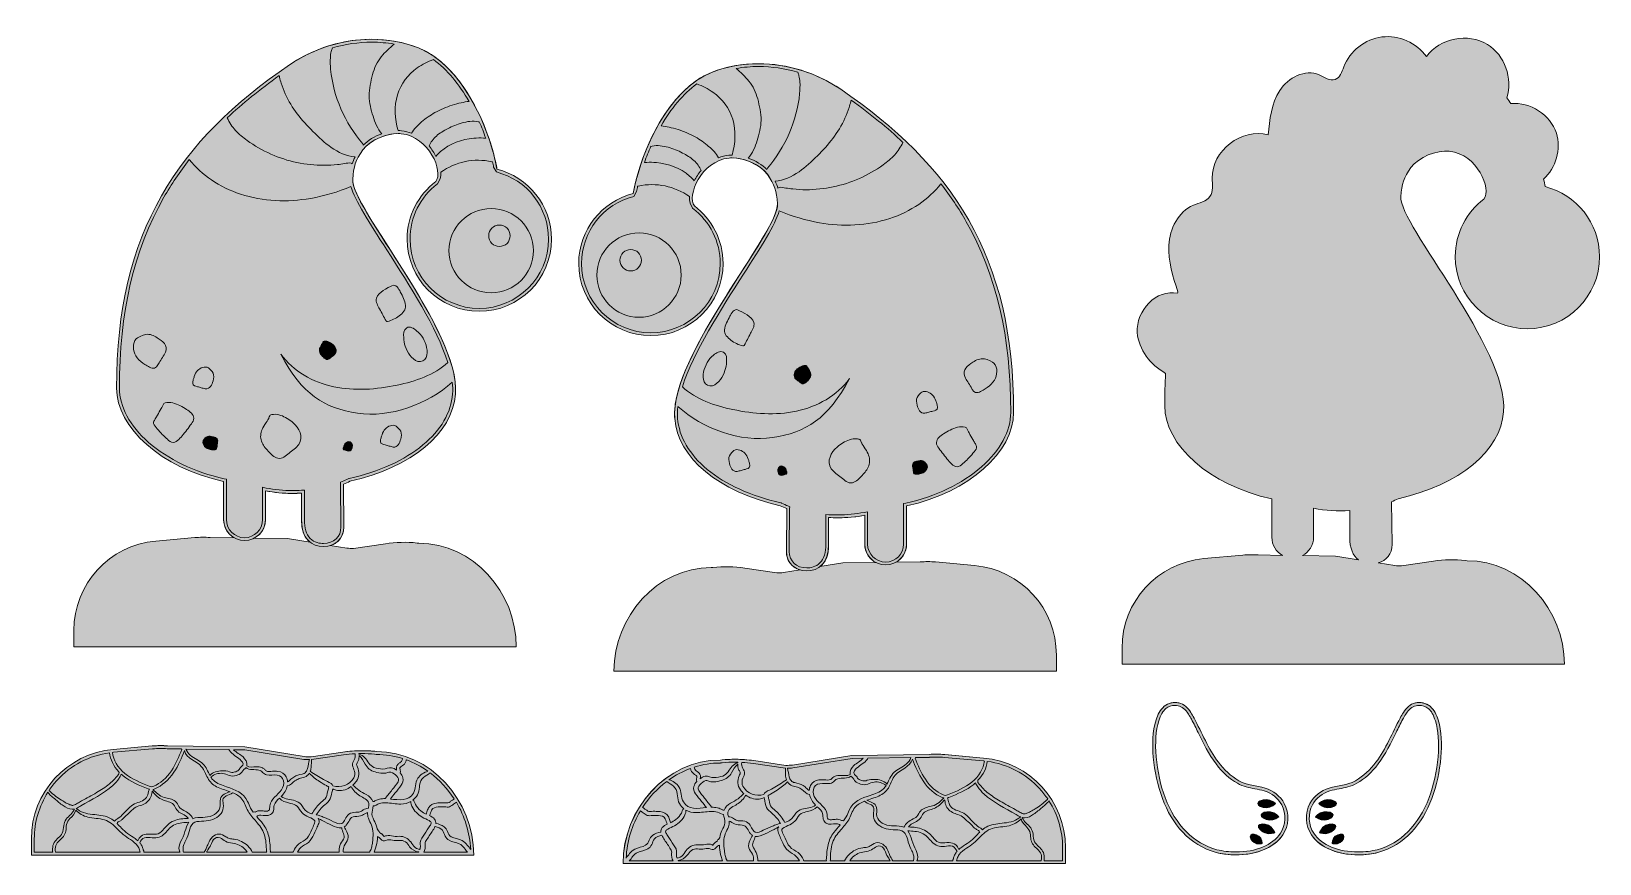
# Model space of a CAD drawing. Header units: millimetres. Extents: x 29 to 221, y -125 to -23.
import ezdxf

# ---------------------------------------------------------------- set-up
doc = ezdxf.new("R2010")
doc.units = ezdxf.units.MM
doc.header["$MEASUREMENT"] = 0
for name, color, linetype in [('e_0', 7, 'Continuous'), ('engraving', 7, 'Continuous'), ('Layer 1', 7, 'Continuous'), ('Layer 3', 7, 'Continuous'), ('Layer 4', 7, 'Continuous')]:
    doc.layers.add(name, color=color, linetype=linetype)

# ---------------------------------------------------------------- blocks, each defined once
blk = doc.blocks.new('block 2')
at = {"layer": 'engraving'}
h = blk.add_hatch(color=1, dxfattribs=at)
h.dxf.hatch_style = 2
edge = h.paths.add_edge_path()
edge.add_spline(control_points=[(85.91, -39.81), (85.91, -39.81), (85.91, -39.81), (85.91, -39.81), (85.82, -39.29), (85.7, -38.76), (85.56, -38.21), (85.53, -38.06), (85.49, -37.91), (85.44, -37.76), (84.26, -33.42), (81.77, -28.52), (78.26, -26.05), (78.23, -25.98), (78.17, -25.93), (78.09, -25.93), (77.52, -25.55), (76.93, -25.22), (76.31, -24.98), (74.48, -24.26), (72.53, -23.91), (70.58, -23.91), (67.03, -23.91), (63.47, -25.04), (60.51, -27.05), (46.99, -36.29), (39.31, -47.38), (39.36, -66.62), (39.37, -71.47), (44.81, -76.36), (52.46, -78.05), (52.46, -78.05), (52.46, -82.72), (52.46, -82.72), (52.46, -84.13), (53.61, -85.28), (55.02, -85.28), (56.43, -85.28), (57.58, -84.13), (57.58, -82.72), (57.58, -82.72), (57.58, -79.19), (57.58, -79.19), (58.66, -79.41), (59.78, -79.51), (60.89, -79.51), (61.26, -79.51), (61.63, -79.49), (62, -79.47), (62, -79.47), (62, -82.72), (62, -82.72), (61.95, -85.12), (63.27, -86), (64.68, -86), (66.09, -86), (67.17, -85.04), (67.17, -83.63), (67.17, -83.63), (67.12, -78.38), (67.12, -78.38), (67.39, -78.27), (67.66, -78.15), (67.92, -78.02), (75.49, -76.31), (80.46, -72.17), (80.83, -67.36), (80.87, -66.81), (80.84, -66.23), (80.76, -65.61), (80.76, -65.61), (80.76, -65.61), (80.76, -65.61), (80.76, -65.61), (80.76, -65.61), (80.75, -65.6), (79.59, -57.53), (68.03, -44.21), (68.25, -41.05), (68.36, -39.52), (68.59, -38.7), (69.5, -37.46), (70.33, -36.31), (72.31, -35.45), (73.81, -35.45), (73.94, -35.45), (74.07, -35.45), (74.19, -35.47), (77.64, -35.84), (79.37, -40.12), (78.42, -41.33), (78.42, -41.33), (78.42, -41.33), (78.42, -41.33), (76.29, -42.94), (74.91, -45.5), (74.91, -48.38), (74.91, -53.25), (78.87, -57.21), (83.74, -57.21), (88.62, -57.21), (92.58, -53.25), (92.58, -48.38), (92.58, -44.25), (89.74, -40.78), (85.91, -39.81)], knot_values=[0, 0, 0, 0, 1, 1, 1, 2, 2, 2, 3, 3, 3, 4, 4, 4, 5, 5, 5, 6, 6, 6, 7, 7, 7, 8, 8, 8, 9, 9, 9, 10, 10, 10, 11, 11, 11, 12, 12, 12, 13, 13, 13, 14, 14, 14, 15, 15, 15, 16, 16, 16, 17, 17, 17, 18, 18, 18, 19, 19, 19, 20, 20, 20, 21, 21, 21, 22, 22, 22, 23, 23, 23, 24, 24, 24, 25, 25, 25, 26, 26, 26, 27, 27, 27, 28, 28, 28, 29, 29, 29, 30, 30, 30, 31, 31, 31, 32, 32, 32, 33, 33, 33, 34, 34, 34, 35, 35, 35, 35], degree=3, periodic=1)
edge = h.paths.add_edge_path()
edge.add_spline(control_points=[(72.41, -49.67), (75.22, -54.05), (78.55, -59.24), (79.89, -63.47), (78.28, -65), (75.87, -65.79), (73.7, -66.25), (71.16, -66.78), (68.5, -66.99), (65.95, -66.45), (63.4, -65.91), (60.97, -64.57), (59.45, -62.45), (62.06, -67.41), (64.77, -69.06), (68.84, -69.69), (72.78, -70.29), (77.44, -68.58), (80.44, -65.9), (80.5, -66.4), (80.51, -66.88), (80.48, -67.33), (80.3, -69.6), (79.05, -71.76), (76.85, -73.58), (74.61, -75.43), (71.49, -76.85), (67.84, -77.68), (67.84, -77.68), (67.8, -77.69), (67.8, -77.69), (67.8, -77.69), (67.76, -77.7), (67.76, -77.7), (67.47, -77.85), (67.22, -77.96), (66.98, -78.06), (66.98, -78.06), (66.76, -78.15), (66.76, -78.15), (66.76, -78.15), (66.76, -78.39), (66.76, -78.39), (66.76, -78.39), (66.82, -83.63), (66.82, -83.63), (66.82, -84.82), (65.94, -85.64), (64.68, -85.64), (64.22, -85.64), (63.56, -85.54), (63.06, -85.02), (62.57, -84.52), (62.33, -83.75), (62.35, -82.72), (62.35, -82.72), (62.35, -79.1), (62.35, -79.1), (62.35, -79.1), (61.98, -79.12), (61.98, -79.12), (61.62, -79.14), (61.25, -79.15), (60.89, -79.15), (59.77, -79.15), (58.68, -79.05), (57.65, -78.85), (57.65, -78.85), (57.22, -78.76), (57.22, -78.76), (57.22, -78.76), (57.22, -82.72), (57.22, -82.72), (57.22, -83.94), (56.24, -84.93), (55.02, -84.93), (53.8, -84.93), (52.81, -83.94), (52.81, -82.72), (52.81, -82.72), (52.81, -77.77), (52.81, -77.77), (52.81, -77.77), (52.54, -77.71), (52.54, -77.71), (48.92, -76.91), (45.63, -75.33), (43.28, -73.26), (40.98, -71.24), (39.71, -68.88), (39.71, -66.62), (39.69, -57.38), (41.47, -49.74), (45.15, -43.26), (46.06, -41.66), (47.1, -40.12), (48.26, -38.63), (49.01, -39.6), (49.96, -40.45), (50.97, -41.14), (52.06, -41.88), (53.27, -42.45), (54.52, -42.87), (57.28, -43.79), (60.26, -43.88), (63.11, -43.39), (64.8, -43.09), (66.45, -42.6), (68.04, -41.94), (68.52, -43.62), (70.28, -46.35), (72.41, -49.67)], knot_values=[0, 0, 0, 0, 1, 1, 1, 2, 2, 2, 3, 3, 3, 4, 4, 4, 5, 5, 5, 6, 6, 6, 7, 7, 7, 8, 8, 8, 9, 9, 9, 10, 10, 10, 11, 11, 11, 12, 12, 12, 13, 13, 13, 14, 14, 14, 15, 15, 15, 16, 16, 16, 17, 17, 17, 18, 18, 18, 19, 19, 19, 20, 20, 20, 21, 21, 21, 22, 22, 22, 23, 23, 23, 24, 24, 24, 25, 25, 25, 26, 26, 26, 27, 27, 27, 28, 28, 28, 29, 29, 29, 30, 30, 30, 31, 31, 31, 32, 32, 32, 33, 33, 33, 34, 34, 34, 35, 35, 35, 36, 36, 36, 37, 37, 37, 37], degree=3, periodic=1)
edge = h.paths.add_edge_path()
edge.add_spline(control_points=[(68.2, -39.17), (68.18, -39.12), (68.14, -39.08), (68.07, -39.07), (67.79, -39), (67.52, -39.09), (67.24, -39.14), (66.96, -39.18), (66.68, -39.22), (66.39, -39.25), (65.85, -39.31), (65.3, -39.34), (64.76, -39.34), (63.64, -39.35), (62.53, -39.23), (61.43, -39), (59.25, -38.54), (57.14, -37.61), (55.33, -36.29), (54.82, -35.93), (54.34, -35.53), (53.91, -35.07), (53.48, -34.61), (53.18, -34.1), (52.89, -33.55), (54.77, -31.79), (56.88, -30.07), (59.26, -28.36), (59.27, -28.42), (59.28, -28.48), (59.3, -28.55), (59.35, -28.8), (59.42, -29.05), (59.5, -29.29), (59.64, -29.74), (59.81, -30.18), (60, -30.6), (60.39, -31.47), (60.89, -32.3), (61.47, -33.06), (62.05, -33.82), (62.7, -34.52), (63.38, -35.19), (64.08, -35.89), (64.81, -36.57), (65.62, -37.15), (66.5, -37.77), (67.48, -38.23), (68.56, -38.29), (68.41, -38.59), (68.29, -38.88), (68.2, -39.17)], knot_values=[0, 0, 0, 0, 1, 1, 1, 2, 2, 2, 3, 3, 3, 4, 4, 4, 5, 5, 5, 6, 6, 6, 7, 7, 7, 8, 8, 8, 9, 9, 9, 10, 10, 10, 11, 11, 11, 12, 12, 12, 13, 13, 13, 14, 14, 14, 15, 15, 15, 16, 16, 16, 17, 17, 17, 17], degree=3, periodic=1)
edge = h.paths.add_edge_path()
edge.add_spline(control_points=[(69.55, -36.87), (69.55, -36.81), (69.53, -36.76), (69.49, -36.71), (67.3, -34.15), (65.87, -30.95), (65.55, -27.58), (65.51, -27.11), (65.48, -26.63), (65.52, -26.15), (65.53, -25.9), (65.57, -25.65), (65.63, -25.4), (65.67, -25.25), (65.72, -25.11), (65.77, -24.96), (67.34, -24.51), (68.96, -24.27), (70.58, -24.27), (71.51, -24.27), (72.43, -24.35), (73.32, -24.5), (72.76, -24.98), (72.21, -25.47), (71.75, -26.05), (71.23, -26.7), (70.89, -27.42), (70.68, -28.23), (70.47, -29.07), (70.25, -29.98), (70.26, -30.86), (70.27, -31.69), (70.51, -32.54), (70.74, -33.34), (70.97, -34.1), (71.3, -34.87), (71.82, -35.48), (70.94, -35.8), (70.11, -36.29), (69.55, -36.87)], knot_values=[0, 0, 0, 0, 1, 1, 1, 2, 2, 2, 3, 3, 3, 4, 4, 4, 5, 5, 5, 6, 6, 6, 7, 7, 7, 8, 8, 8, 9, 9, 9, 10, 10, 10, 11, 11, 11, 12, 12, 12, 13, 13, 13, 13], degree=3, periodic=1)
edge = h.paths.add_edge_path()
edge.add_spline(control_points=[(74.22, -35.12), (74.09, -35.1), (73.96, -35.09), (73.81, -35.09), (73.81, -35.09), (73.81, -35.09), (73.81, -35.09), (73.39, -33.66), (73.31, -32.14), (73.74, -30.7), (74.14, -29.35), (75, -28.23), (76.15, -27.42), (76.76, -26.99), (77.43, -26.65), (78.13, -26.39), (79.81, -27.61), (81.29, -29.44), (82.5, -31.53), (82.17, -31.54), (81.83, -31.63), (81.53, -31.69), (81.16, -31.77), (80.79, -31.87), (80.43, -31.98), (79.7, -32.21), (78.99, -32.51), (78.32, -32.89), (77.74, -33.22), (77.18, -33.59), (76.67, -34.03), (76.22, -34.42), (75.76, -34.89), (75.46, -35.42), (75.08, -35.27), (74.67, -35.16), (74.22, -35.12)], knot_values=[0, 0, 0, 0, 1, 1, 1, 2, 2, 2, 3, 3, 3, 4, 4, 4, 5, 5, 5, 6, 6, 6, 7, 7, 7, 8, 8, 8, 9, 9, 9, 10, 10, 10, 11, 11, 11, 12, 12, 12, 12], degree=3, periodic=1)
edge = h.paths.add_edge_path()
edge.add_spline(control_points=[(78.44, -38.25), (78.22, -37.81), (77.94, -37.38), (77.59, -36.97), (77.71, -36.75), (77.82, -36.53), (77.97, -36.33), (78.12, -36.13), (78.3, -35.94), (78.49, -35.76), (78.9, -35.4), (79.39, -35.11), (79.87, -34.86), (80.43, -34.56), (81.02, -34.32), (81.63, -34.16), (82.25, -33.99), (82.96, -33.85), (83.59, -34.02), (83.65, -34.04), (83.7, -34.03), (83.74, -34.01), (84.03, -34.67), (84.3, -35.34), (84.53, -36.01), (84.44, -36), (84.35, -36), (84.26, -36), (83.87, -35.98), (83.47, -35.99), (83.07, -36.02), (81.58, -36.17), (80.14, -36.67), (79.01, -37.67), (78.84, -37.82), (78.59, -38.02), (78.44, -38.25)], knot_values=[0, 0, 0, 0, 1, 1, 1, 2, 2, 2, 3, 3, 3, 4, 4, 4, 5, 5, 5, 6, 6, 6, 7, 7, 7, 8, 8, 8, 9, 9, 9, 10, 10, 10, 11, 11, 11, 12, 12, 12, 12], degree=3, periodic=1)
edge = h.paths.add_edge_path()
edge.add_spline(control_points=[(83.74, -56.86), (79.07, -56.86), (75.27, -53.05), (75.27, -48.38), (75.27, -45.7), (76.49, -43.23), (78.63, -41.61), (78.63, -41.61), (78.96, -40.98), (78.96, -40.98), (79.02, -40.74), (79.04, -40.48), (79.02, -40.19), (80.84, -38.92), (83.11, -38.41), (85.29, -38.91), (85.31, -38.91), (85.34, -38.91), (85.37, -38.91), (85.41, -39.12), (85.46, -39.34), (85.5, -39.55), (85.5, -39.55), (85.83, -40.16), (85.83, -40.16), (89.59, -41.11), (92.22, -44.49), (92.22, -48.38), (92.22, -53.05), (88.42, -56.86), (83.74, -56.86)], knot_values=[0, 0, 0, 0, 1, 1, 1, 2, 2, 2, 3, 3, 3, 4, 4, 4, 5, 5, 5, 6, 6, 6, 7, 7, 7, 8, 8, 8, 9, 9, 9, 10, 10, 10, 10], degree=3, periodic=1)
h = blk.add_hatch(color=1, dxfattribs=at)
h.dxf.hatch_style = 2
edge = h.paths.add_edge_path()
edge.add_spline(control_points=[(85.2, -44.63), (82.35, -44.63), (80.03, -46.94), (80.03, -49.79), (80.03, -52.64), (82.35, -54.95), (85.2, -54.95), (88.05, -54.95), (90.36, -52.64), (90.36, -49.79), (90.36, -46.94), (88.05, -44.63), (85.2, -44.63)], knot_values=[0, 0, 0, 0, 1, 1, 1, 2, 2, 2, 3, 3, 3, 4, 4, 4, 4], degree=3, periodic=1)
edge = h.paths.add_edge_path()
edge.add_spline(control_points=[(86.21, -49.28), (85.49, -49.28), (84.9, -48.7), (84.9, -47.97), (84.9, -47.25), (85.49, -46.66), (86.21, -46.66), (86.94, -46.66), (87.52, -47.25), (87.52, -47.97), (87.52, -48.7), (86.94, -49.28), (86.21, -49.28)], knot_values=[0, 0, 0, 0, 1, 1, 1, 2, 2, 2, 3, 3, 3, 4, 4, 4, 4], degree=3, periodic=1)
h = blk.add_hatch(color=1, dxfattribs=at)
h.dxf.hatch_style = 2
edge = h.paths.add_edge_path()
edge.add_spline(control_points=[(74.73, -56.49), (74.66, -55.9), (74.36, -55.34), (74.08, -54.83), (73.89, -54.48), (73.54, -53.82), (73.05, -54.08), (72.98, -54.12), (72.29, -54.45), (71.97, -54.67), (71.64, -54.89), (71.26, -55.21), (71.15, -55.61), (71.03, -56.07), (71.35, -56.54), (71.55, -56.92), (71.81, -57.42), (72.07, -57.91), (72.33, -58.4), (72.36, -58.47), (72.44, -58.48), (72.5, -58.47), (73.03, -58.34), (73.52, -58.1), (73.95, -57.76), (74.34, -57.44), (74.8, -57.04), (74.73, -56.49)], knot_values=[0, 0, 0, 0, 1, 1, 1, 2, 2, 2, 3, 3, 3, 4, 4, 4, 5, 5, 5, 6, 6, 6, 7, 7, 7, 8, 8, 8, 9, 9, 9, 9], degree=3, periodic=1)
h = blk.add_hatch(color=1, dxfattribs=at)
h.dxf.hatch_style = 2
edge = h.paths.add_edge_path()
edge.add_spline(control_points=[(76.86, -60.52), (76.66, -60.17), (76.39, -59.85), (76.08, -59.59), (75.76, -59.32), (75.28, -58.99), (74.86, -59.24), (74.45, -59.48), (74.45, -60.01), (74.51, -60.42), (74.48, -60.77), (74.58, -61.16), (74.69, -61.48), (74.81, -61.87), (74.99, -62.25), (75.24, -62.58), (75.49, -62.91), (75.82, -63.23), (76.23, -63.34), (76.65, -63.45), (77.06, -63.24), (77.23, -62.85), (77.54, -62.12), (77.24, -61.16), (76.86, -60.52)], knot_values=[0, 0, 0, 0, 1, 1, 1, 2, 2, 2, 3, 3, 3, 4, 4, 4, 5, 5, 5, 6, 6, 6, 7, 7, 7, 8, 8, 8, 8], degree=3, periodic=1)
h = blk.add_hatch(color=1, dxfattribs=at)
h.dxf.hatch_style = 2
edge = h.paths.add_edge_path()
edge.add_spline(control_points=[(44.34, -60.45), (43.92, -60.19), (43.45, -59.97), (42.94, -60.04), (42.57, -60.1), (41.83, -60.52), (41.77, -60.58), (41.25, -61.13), (41.36, -62.05), (41.72, -62.66), (41.93, -63.02), (42.24, -63.32), (42.58, -63.56), (42.75, -63.68), (42.92, -63.79), (43.11, -63.89), (43.29, -64), (43.5, -64.12), (43.71, -64.18), (44.17, -64.31), (44.37, -63.85), (44.57, -63.52), (44.7, -63.31), (44.84, -63.09), (44.97, -62.88), (45.1, -62.67), (45.25, -62.46), (45.34, -62.23), (45.7, -61.4), (44.96, -60.84), (44.34, -60.45)], knot_values=[0, 0, 0, 0, 1, 1, 1, 2, 2, 2, 3, 3, 3, 4, 4, 4, 5, 5, 5, 6, 6, 6, 7, 7, 7, 8, 8, 8, 9, 9, 9, 10, 10, 10, 10], degree=3, periodic=1)
h = blk.add_hatch(color=1, dxfattribs=at)
h.dxf.hatch_style = 2
edge = h.paths.add_edge_path()
edge.add_spline(control_points=[(65.83, -61.29), (65.64, -61.13), (65.43, -61), (65.2, -60.92), (65.08, -60.87), (64.95, -60.85), (64.83, -60.87), (64.78, -60.87), (64.71, -60.88), (64.67, -60.91), (64.62, -60.94), (64.61, -61.03), (64.59, -61.08), (64.59, -61.09), (64.34, -61.44), (64.26, -61.63), (64.18, -61.83), (64.15, -62.03), (64.22, -62.24), (64.29, -62.43), (64.42, -62.59), (64.56, -62.73), (64.69, -62.87), (64.85, -63.05), (65.05, -63.1), (65.28, -63.15), (65.46, -62.97), (65.62, -62.84), (65.79, -62.7), (66, -62.57), (66.12, -62.39), (66.38, -62.01), (66.14, -61.55), (65.83, -61.29)], knot_values=[0, 0, 0, 0, 1, 1, 1, 2, 2, 2, 3, 3, 3, 4, 4, 4, 5, 5, 5, 6, 6, 6, 7, 7, 7, 8, 8, 8, 9, 9, 9, 10, 10, 10, 11, 11, 11, 11], degree=3, periodic=1)
h = blk.add_hatch(color=1, dxfattribs=at)
h.dxf.hatch_style = 2
edge = h.paths.add_edge_path()
edge.add_spline(control_points=[(51.16, -65.73), (51.25, -65.42), (51.3, -65.08), (51.16, -64.77), (51.06, -64.54), (50.66, -64.15), (50.61, -64.13), (50.16, -63.89), (49.6, -64.13), (49.28, -64.47), (49.09, -64.67), (48.96, -64.93), (48.87, -65.18), (48.82, -65.31), (48.78, -65.45), (48.75, -65.58), (48.72, -65.72), (48.68, -65.87), (48.68, -66.01), (48.68, -66.33), (49.01, -66.37), (49.25, -66.44), (49.41, -66.49), (49.57, -66.53), (49.73, -66.57), (49.89, -66.62), (50.05, -66.67), (50.22, -66.69), (50.8, -66.77), (51.03, -66.2), (51.16, -65.73)], knot_values=[0, 0, 0, 0, 1, 1, 1, 2, 2, 2, 3, 3, 3, 4, 4, 4, 5, 5, 5, 6, 6, 6, 7, 7, 7, 8, 8, 8, 9, 9, 9, 10, 10, 10, 10], degree=3, periodic=1)
h = blk.add_hatch(color=1, dxfattribs=at)
h.dxf.hatch_style = 2
edge = h.paths.add_edge_path()
edge.add_spline(control_points=[(48.51, -69.67), (48.34, -69.49), (48.13, -69.36), (47.93, -69.23), (47.67, -69.06), (47.4, -68.9), (47.12, -68.76), (46.58, -68.49), (45.91, -68.26), (45.29, -68.4), (45.1, -68.44), (44.89, -69.01), (44.82, -69.13), (44.67, -69.4), (44.51, -69.66), (44.35, -69.93), (44.27, -70.08), (44.18, -70.22), (44.1, -70.37), (44.03, -70.5), (43.93, -70.62), (43.89, -70.76), (43.82, -71.03), (44.04, -71.23), (44.19, -71.42), (44.39, -71.66), (44.59, -71.9), (44.8, -72.12), (45, -72.34), (45.21, -72.54), (45.43, -72.74), (45.62, -72.92), (45.83, -73.15), (46.09, -73.23), (46.64, -73.4), (47.06, -72.82), (47.37, -72.46), (47.78, -71.99), (48.16, -71.49), (48.52, -70.98), (48.66, -70.77), (48.81, -70.56), (48.8, -70.3), (48.8, -70.05), (48.67, -69.84), (48.51, -69.67)], knot_values=[0, 0, 0, 0, 1, 1, 1, 2, 2, 2, 3, 3, 3, 4, 4, 4, 5, 5, 5, 6, 6, 6, 7, 7, 7, 8, 8, 8, 9, 9, 9, 10, 10, 10, 11, 11, 11, 12, 12, 12, 13, 13, 13, 14, 14, 14, 15, 15, 15, 15], degree=3, periodic=1)
h = blk.add_hatch(color=1, dxfattribs=at)
h.dxf.hatch_style = 2
edge = h.paths.add_edge_path()
edge.add_spline(control_points=[(60.96, -70.85), (60.51, -70.47), (59.99, -70.14), (59.44, -69.95), (59.15, -69.85), (58.85, -69.8), (58.55, -69.83), (58.43, -69.85), (58.27, -69.86), (58.17, -69.93), (58.05, -70.02), (58.02, -70.21), (57.98, -70.34), (57.97, -70.36), (57.37, -71.22), (57.18, -71.67), (56.98, -72.14), (56.91, -72.64), (57.09, -73.13), (57.25, -73.59), (57.57, -73.97), (57.9, -74.32), (58.22, -74.66), (58.61, -75.1), (59.09, -75.21), (59.64, -75.34), (60.06, -74.89), (60.46, -74.58), (60.87, -74.25), (61.36, -73.94), (61.66, -73.5), (62.29, -72.59), (61.71, -71.47), (60.96, -70.85)], knot_values=[0, 0, 0, 0, 1, 1, 1, 2, 2, 2, 3, 3, 3, 4, 4, 4, 5, 5, 5, 6, 6, 6, 7, 7, 7, 8, 8, 8, 9, 9, 9, 10, 10, 10, 11, 11, 11, 11], degree=3, periodic=1)
h = blk.add_hatch(color=1, dxfattribs=at)
h.dxf.hatch_style = 2
edge = h.paths.add_edge_path()
edge.add_spline(control_points=[(50.98, -72.52), (50.76, -72.49), (50.52, -72.48), (50.33, -72.61), (50.18, -72.7), (49.96, -73.01), (49.94, -73.04), (49.83, -73.37), (50.04, -73.73), (50.31, -73.92), (50.46, -74.03), (50.64, -74.09), (50.83, -74.13), (50.92, -74.15), (51.01, -74.16), (51.11, -74.17), (51.2, -74.18), (51.31, -74.19), (51.41, -74.18), (51.63, -74.15), (51.62, -73.92), (51.65, -73.75), (51.66, -73.63), (51.68, -73.52), (51.69, -73.41), (51.7, -73.29), (51.73, -73.18), (51.73, -73.07), (51.72, -72.66), (51.31, -72.56), (50.98, -72.52)], knot_values=[0, 0, 0, 0, 1, 1, 1, 2, 2, 2, 3, 3, 3, 4, 4, 4, 5, 5, 5, 6, 6, 6, 7, 7, 7, 8, 8, 8, 9, 9, 9, 10, 10, 10, 10], degree=3, periodic=1)
h = blk.add_hatch(color=1, dxfattribs=at)
h.dxf.hatch_style = 2
edge = h.paths.add_edge_path()
edge.add_spline(control_points=[(74.13, -72.86), (74.22, -72.55), (74.27, -72.21), (74.13, -71.9), (74.03, -71.67), (73.63, -71.28), (73.58, -71.26), (73.13, -71.03), (72.57, -71.27), (72.25, -71.61), (72.06, -71.81), (71.93, -72.06), (71.84, -72.32), (71.79, -72.45), (71.75, -72.58), (71.72, -72.71), (71.69, -72.85), (71.65, -73), (71.65, -73.15), (71.65, -73.47), (71.98, -73.51), (72.22, -73.57), (72.38, -73.62), (72.54, -73.66), (72.7, -73.71), (72.86, -73.75), (73.02, -73.81), (73.19, -73.83), (73.77, -73.9), (74, -73.33), (74.13, -72.86)], knot_values=[0, 0, 0, 0, 1, 1, 1, 2, 2, 2, 3, 3, 3, 4, 4, 4, 5, 5, 5, 6, 6, 6, 7, 7, 7, 8, 8, 8, 9, 9, 9, 10, 10, 10, 10], degree=3, periodic=1)
h = blk.add_hatch(color=1, dxfattribs=at)
h.dxf.hatch_style = 2
edge = h.paths.add_edge_path()
edge.add_spline(control_points=[(68.18, -73.91), (68.22, -73.77), (68.24, -73.62), (68.18, -73.49), (68.14, -73.39), (67.96, -73.22), (67.94, -73.21), (67.75, -73.11), (67.5, -73.21), (67.36, -73.36), (67.28, -73.45), (67.22, -73.56), (67.18, -73.67), (67.16, -73.73), (67.14, -73.78), (67.13, -73.84), (67.11, -73.9), (67.09, -73.97), (67.1, -74.03), (67.1, -74.17), (67.24, -74.19), (67.35, -74.22), (67.42, -74.24), (67.49, -74.26), (67.56, -74.28), (67.63, -74.3), (67.7, -74.32), (67.77, -74.33), (68.03, -74.36), (68.12, -74.11), (68.18, -73.91)], knot_values=[0, 0, 0, 0, 1, 1, 1, 2, 2, 2, 3, 3, 3, 4, 4, 4, 5, 5, 5, 6, 6, 6, 7, 7, 7, 8, 8, 8, 9, 9, 9, 10, 10, 10, 10], degree=3, periodic=1)
at = {"layer": 'engraving', "lineweight": 0}
for points, knots in [([(85.91, -39.81), (85.91, -39.81), (85.91, -39.81), (85.91, -39.81), (85.82, -39.29), (85.7, -38.76), (85.56, -38.21), (85.53, -38.06), (85.49, -37.91), (85.44, -37.76), (84.26, -33.42), (81.77, -28.52), (78.26, -26.05), (78.23, -25.98), (78.17, -25.93), (78.09, -25.93), (77.52, -25.55), (76.93, -25.22), (76.31, -24.98), (74.48, -24.26), (72.53, -23.91), (70.58, -23.91), (67.03, -23.91), (63.47, -25.04), (60.51, -27.05), (46.99, -36.29), (39.31, -47.38), (39.36, -66.62), (39.37, -71.47), (44.81, -76.36), (52.46, -78.05), (52.46, -78.05), (52.46, -82.72), (52.46, -82.72), (52.46, -84.13), (53.61, -85.28), (55.02, -85.28), (56.43, -85.28), (57.58, -84.13), (57.58, -82.72), (57.58, -82.72), (57.58, -79.19), (57.58, -79.19), (58.66, -79.41), (59.78, -79.51), (60.89, -79.51), (61.26, -79.51), (61.63, -79.49), (62, -79.47), (62, -79.47), (62, -82.72), (62, -82.72), (61.95, -85.12), (63.27, -86), (64.68, -86), (66.09, -86), (67.17, -85.04), (67.17, -83.63), (67.17, -83.63), (67.12, -78.38), (67.12, -78.38), (67.39, -78.27), (67.66, -78.15), (67.92, -78.02), (75.49, -76.31), (80.46, -72.17), (80.83, -67.36), (80.87, -66.81), (80.84, -66.23), (80.76, -65.61), (80.76, -65.61), (80.76, -65.61), (80.76, -65.61), (80.76, -65.61), (80.76, -65.61), (80.75, -65.6), (79.59, -57.53), (68.03, -44.21), (68.25, -41.05), (68.36, -39.52), (68.59, -38.7), (69.5, -37.46), (70.33, -36.31), (72.31, -35.45), (73.81, -35.45), (73.94, -35.45), (74.07, -35.45), (74.19, -35.47), (77.64, -35.84), (79.37, -40.12), (78.42, -41.33), (78.42, -41.33), (78.42, -41.33), (78.42, -41.33), (76.29, -42.94), (74.91, -45.5), (74.91, -48.38), (74.91, -53.25), (78.87, -57.21), (83.74, -57.21), (88.62, -57.21), (92.58, -53.25), (92.58, -48.38), (92.58, -44.25), (89.74, -40.78), (85.91, -39.81)], [0, 0, 0, 0, 1, 1, 1, 2, 2, 2, 3, 3, 3, 4, 4, 4, 5, 5, 5, 6, 6, 6, 7, 7, 7, 8, 8, 8, 9, 9, 9, 10, 10, 10, 11, 11, 11, 12, 12, 12, 13, 13, 13, 14, 14, 14, 15, 15, 15, 16, 16, 16, 17, 17, 17, 18, 18, 18, 19, 19, 19, 20, 20, 20, 21, 21, 21, 22, 22, 22, 23, 23, 23, 24, 24, 24, 25, 25, 25, 26, 26, 26, 27, 27, 27, 28, 28, 28, 29, 29, 29, 30, 30, 30, 31, 31, 31, 32, 32, 32, 33, 33, 33, 34, 34, 34, 35, 35, 35, 35]), ([(69.55, -36.87), (69.55, -36.81), (69.53, -36.76), (69.49, -36.71), (67.3, -34.15), (65.87, -30.95), (65.55, -27.58), (65.51, -27.11), (65.48, -26.63), (65.52, -26.15), (65.53, -25.9), (65.57, -25.65), (65.63, -25.4), (65.67, -25.25), (65.72, -25.11), (65.77, -24.96), (67.34, -24.51), (68.96, -24.27), (70.58, -24.27), (71.51, -24.27), (72.43, -24.35), (73.32, -24.5), (72.76, -24.98), (72.21, -25.47), (71.75, -26.05), (71.23, -26.7), (70.89, -27.42), (70.68, -28.23), (70.47, -29.07), (70.25, -29.98), (70.26, -30.86), (70.27, -31.69), (70.51, -32.54), (70.74, -33.34), (70.97, -34.1), (71.3, -34.87), (71.82, -35.48), (70.94, -35.8), (70.11, -36.29), (69.55, -36.87)], [0, 0, 0, 0, 1, 1, 1, 2, 2, 2, 3, 3, 3, 4, 4, 4, 5, 5, 5, 6, 6, 6, 7, 7, 7, 8, 8, 8, 9, 9, 9, 10, 10, 10, 11, 11, 11, 12, 12, 12, 13, 13, 13, 13]), ([(74.22, -35.12), (74.09, -35.1), (73.96, -35.09), (73.81, -35.09), (73.81, -35.09), (73.81, -35.09), (73.81, -35.09), (73.39, -33.66), (73.31, -32.14), (73.74, -30.7), (74.14, -29.35), (75, -28.23), (76.15, -27.42), (76.76, -26.99), (77.43, -26.65), (78.13, -26.39), (79.81, -27.61), (81.29, -29.44), (82.5, -31.53), (82.17, -31.54), (81.83, -31.63), (81.53, -31.69), (81.16, -31.77), (80.79, -31.87), (80.43, -31.98), (79.7, -32.21), (78.99, -32.51), (78.32, -32.89), (77.74, -33.22), (77.18, -33.59), (76.67, -34.03), (76.22, -34.42), (75.76, -34.89), (75.46, -35.42), (75.08, -35.27), (74.67, -35.16), (74.22, -35.12)], [0, 0, 0, 0, 1, 1, 1, 2, 2, 2, 3, 3, 3, 4, 4, 4, 5, 5, 5, 6, 6, 6, 7, 7, 7, 8, 8, 8, 9, 9, 9, 10, 10, 10, 11, 11, 11, 12, 12, 12, 12]), ([(68.2, -39.17), (68.18, -39.12), (68.14, -39.08), (68.07, -39.07), (67.79, -39), (67.52, -39.09), (67.24, -39.14), (66.96, -39.18), (66.68, -39.22), (66.39, -39.25), (65.85, -39.31), (65.3, -39.34), (64.76, -39.34), (63.64, -39.35), (62.53, -39.23), (61.43, -39), (59.25, -38.54), (57.14, -37.61), (55.33, -36.29), (54.82, -35.93), (54.34, -35.53), (53.91, -35.07), (53.48, -34.61), (53.18, -34.1), (52.89, -33.55), (54.77, -31.79), (56.88, -30.07), (59.26, -28.36), (59.27, -28.42), (59.28, -28.48), (59.3, -28.55), (59.35, -28.8), (59.42, -29.05), (59.5, -29.29), (59.64, -29.74), (59.81, -30.18), (60, -30.6), (60.39, -31.47), (60.89, -32.3), (61.47, -33.06), (62.05, -33.82), (62.7, -34.52), (63.38, -35.19), (64.08, -35.89), (64.81, -36.57), (65.62, -37.15), (66.5, -37.77), (67.48, -38.23), (68.56, -38.29), (68.41, -38.59), (68.29, -38.88), (68.2, -39.17)], [0, 0, 0, 0, 1, 1, 1, 2, 2, 2, 3, 3, 3, 4, 4, 4, 5, 5, 5, 6, 6, 6, 7, 7, 7, 8, 8, 8, 9, 9, 9, 10, 10, 10, 11, 11, 11, 12, 12, 12, 13, 13, 13, 14, 14, 14, 15, 15, 15, 16, 16, 16, 17, 17, 17, 17]), ([(78.44, -38.25), (78.22, -37.81), (77.94, -37.38), (77.59, -36.97), (77.71, -36.75), (77.82, -36.53), (77.97, -36.33), (78.12, -36.13), (78.3, -35.94), (78.49, -35.76), (78.9, -35.4), (79.39, -35.11), (79.87, -34.86), (80.43, -34.56), (81.02, -34.32), (81.63, -34.16), (82.25, -33.99), (82.96, -33.85), (83.59, -34.02), (83.65, -34.04), (83.7, -34.03), (83.74, -34.01), (84.03, -34.67), (84.3, -35.34), (84.53, -36.01), (84.44, -36), (84.35, -36), (84.26, -36), (83.87, -35.98), (83.47, -35.99), (83.07, -36.02), (81.58, -36.17), (80.14, -36.67), (79.01, -37.67), (78.84, -37.82), (78.59, -38.02), (78.44, -38.25)], [0, 0, 0, 0, 1, 1, 1, 2, 2, 2, 3, 3, 3, 4, 4, 4, 5, 5, 5, 6, 6, 6, 7, 7, 7, 8, 8, 8, 9, 9, 9, 10, 10, 10, 11, 11, 11, 12, 12, 12, 12]), ([(72.41, -49.67), (75.22, -54.05), (78.55, -59.24), (79.89, -63.47), (78.28, -65), (75.87, -65.79), (73.7, -66.25), (71.16, -66.78), (68.5, -66.99), (65.95, -66.45), (63.4, -65.91), (60.97, -64.57), (59.45, -62.45), (62.06, -67.41), (64.77, -69.06), (68.84, -69.69), (72.78, -70.29), (77.44, -68.58), (80.44, -65.9), (80.5, -66.4), (80.51, -66.88), (80.48, -67.33), (80.3, -69.6), (79.05, -71.76), (76.85, -73.58), (74.61, -75.43), (71.49, -76.85), (67.84, -77.68), (67.84, -77.68), (67.8, -77.69), (67.8, -77.69), (67.8, -77.69), (67.76, -77.7), (67.76, -77.7), (67.47, -77.85), (67.22, -77.96), (66.98, -78.06), (66.98, -78.06), (66.76, -78.15), (66.76, -78.15), (66.76, -78.15), (66.76, -78.39), (66.76, -78.39), (66.76, -78.39), (66.82, -83.63), (66.82, -83.63), (66.82, -84.82), (65.94, -85.64), (64.68, -85.64), (64.22, -85.64), (63.56, -85.54), (63.06, -85.02), (62.57, -84.52), (62.33, -83.75), (62.35, -82.72), (62.35, -82.72), (62.35, -79.1), (62.35, -79.1), (62.35, -79.1), (61.98, -79.12), (61.98, -79.12), (61.62, -79.14), (61.25, -79.15), (60.89, -79.15), (59.77, -79.15), (58.68, -79.05), (57.65, -78.85), (57.65, -78.85), (57.22, -78.76), (57.22, -78.76), (57.22, -78.76), (57.22, -82.72), (57.22, -82.72), (57.22, -83.94), (56.24, -84.93), (55.02, -84.93), (53.8, -84.93), (52.81, -83.94), (52.81, -82.72), (52.81, -82.72), (52.81, -77.77), (52.81, -77.77), (52.81, -77.77), (52.54, -77.71), (52.54, -77.71), (48.92, -76.91), (45.63, -75.33), (43.28, -73.26), (40.98, -71.24), (39.71, -68.88), (39.71, -66.62), (39.69, -57.38), (41.47, -49.74), (45.15, -43.26), (46.06, -41.66), (47.1, -40.12), (48.26, -38.63), (49.01, -39.6), (49.96, -40.45), (50.97, -41.14), (52.06, -41.88), (53.27, -42.45), (54.52, -42.87), (57.28, -43.79), (60.26, -43.88), (63.11, -43.39), (64.8, -43.09), (66.45, -42.6), (68.04, -41.94), (68.52, -43.62), (70.28, -46.35), (72.41, -49.67)], [0, 0, 0, 0, 1, 1, 1, 2, 2, 2, 3, 3, 3, 4, 4, 4, 5, 5, 5, 6, 6, 6, 7, 7, 7, 8, 8, 8, 9, 9, 9, 10, 10, 10, 11, 11, 11, 12, 12, 12, 13, 13, 13, 14, 14, 14, 15, 15, 15, 16, 16, 16, 17, 17, 17, 18, 18, 18, 19, 19, 19, 20, 20, 20, 21, 21, 21, 22, 22, 22, 23, 23, 23, 24, 24, 24, 25, 25, 25, 26, 26, 26, 27, 27, 27, 28, 28, 28, 29, 29, 29, 30, 30, 30, 31, 31, 31, 32, 32, 32, 33, 33, 33, 34, 34, 34, 35, 35, 35, 36, 36, 36, 37, 37, 37, 37]), ([(83.74, -56.86), (79.07, -56.86), (75.27, -53.05), (75.27, -48.38), (75.27, -45.7), (76.49, -43.23), (78.63, -41.61), (78.63, -41.61), (78.96, -40.98), (78.96, -40.98), (79.02, -40.74), (79.04, -40.48), (79.02, -40.19), (80.84, -38.92), (83.11, -38.41), (85.29, -38.91), (85.31, -38.91), (85.34, -38.91), (85.37, -38.91), (85.41, -39.12), (85.46, -39.34), (85.5, -39.55), (85.5, -39.55), (85.83, -40.16), (85.83, -40.16), (89.59, -41.11), (92.22, -44.49), (92.22, -48.38), (92.22, -53.05), (88.42, -56.86), (83.74, -56.86)], [0, 0, 0, 0, 1, 1, 1, 2, 2, 2, 3, 3, 3, 4, 4, 4, 5, 5, 5, 6, 6, 6, 7, 7, 7, 8, 8, 8, 9, 9, 9, 10, 10, 10, 10]), ([(85.2, -44.63), (82.35, -44.63), (80.03, -46.94), (80.03, -49.79), (80.03, -52.64), (82.35, -54.95), (85.2, -54.95), (88.05, -54.95), (90.36, -52.64), (90.36, -49.79), (90.36, -46.94), (88.05, -44.63), (85.2, -44.63)], [0, 0, 0, 0, 1, 1, 1, 2, 2, 2, 3, 3, 3, 4, 4, 4, 4]), ([(86.21, -49.28), (85.49, -49.28), (84.9, -48.7), (84.9, -47.97), (84.9, -47.25), (85.49, -46.66), (86.21, -46.66), (86.94, -46.66), (87.52, -47.25), (87.52, -47.97), (87.52, -48.7), (86.94, -49.28), (86.21, -49.28)], [0, 0, 0, 0, 1, 1, 1, 2, 2, 2, 3, 3, 3, 4, 4, 4, 4]), ([(74.73, -56.49), (74.66, -55.9), (74.36, -55.34), (74.08, -54.83), (73.89, -54.48), (73.54, -53.82), (73.05, -54.08), (72.98, -54.12), (72.29, -54.45), (71.97, -54.67), (71.64, -54.89), (71.26, -55.21), (71.15, -55.61), (71.03, -56.07), (71.35, -56.54), (71.55, -56.92), (71.81, -57.42), (72.07, -57.91), (72.33, -58.4), (72.36, -58.47), (72.44, -58.48), (72.5, -58.47), (73.03, -58.34), (73.52, -58.1), (73.95, -57.76), (74.34, -57.44), (74.8, -57.04), (74.73, -56.49)], [0, 0, 0, 0, 1, 1, 1, 2, 2, 2, 3, 3, 3, 4, 4, 4, 5, 5, 5, 6, 6, 6, 7, 7, 7, 8, 8, 8, 9, 9, 9, 9]), ([(76.86, -60.52), (76.66, -60.17), (76.39, -59.85), (76.08, -59.59), (75.76, -59.32), (75.28, -58.99), (74.86, -59.24), (74.45, -59.48), (74.45, -60.01), (74.51, -60.42), (74.48, -60.77), (74.58, -61.16), (74.69, -61.48), (74.81, -61.87), (74.99, -62.25), (75.24, -62.58), (75.49, -62.91), (75.82, -63.23), (76.23, -63.34), (76.65, -63.45), (77.06, -63.24), (77.23, -62.85), (77.54, -62.12), (77.24, -61.16), (76.86, -60.52)], [0, 0, 0, 0, 1, 1, 1, 2, 2, 2, 3, 3, 3, 4, 4, 4, 5, 5, 5, 6, 6, 6, 7, 7, 7, 8, 8, 8, 8]), ([(44.34, -60.45), (43.92, -60.19), (43.45, -59.97), (42.94, -60.04), (42.57, -60.1), (41.83, -60.52), (41.77, -60.58), (41.25, -61.13), (41.36, -62.05), (41.72, -62.66), (41.93, -63.02), (42.24, -63.32), (42.58, -63.56), (42.75, -63.68), (42.92, -63.79), (43.11, -63.89), (43.29, -64), (43.5, -64.12), (43.71, -64.18), (44.17, -64.31), (44.37, -63.85), (44.57, -63.52), (44.7, -63.31), (44.84, -63.09), (44.97, -62.88), (45.1, -62.67), (45.25, -62.46), (45.34, -62.23), (45.7, -61.4), (44.96, -60.84), (44.34, -60.45)], [0, 0, 0, 0, 1, 1, 1, 2, 2, 2, 3, 3, 3, 4, 4, 4, 5, 5, 5, 6, 6, 6, 7, 7, 7, 8, 8, 8, 9, 9, 9, 10, 10, 10, 10]), ([(65.83, -61.29), (65.64, -61.13), (65.43, -61), (65.2, -60.92), (65.08, -60.87), (64.95, -60.85), (64.83, -60.87), (64.78, -60.87), (64.71, -60.88), (64.67, -60.91), (64.62, -60.94), (64.61, -61.03), (64.59, -61.08), (64.59, -61.09), (64.34, -61.44), (64.26, -61.63), (64.18, -61.83), (64.15, -62.03), (64.22, -62.24), (64.29, -62.43), (64.42, -62.59), (64.56, -62.73), (64.69, -62.87), (64.85, -63.05), (65.05, -63.1), (65.28, -63.15), (65.46, -62.97), (65.62, -62.84), (65.79, -62.7), (66, -62.57), (66.12, -62.39), (66.38, -62.01), (66.14, -61.55), (65.83, -61.29)], [0, 0, 0, 0, 1, 1, 1, 2, 2, 2, 3, 3, 3, 4, 4, 4, 5, 5, 5, 6, 6, 6, 7, 7, 7, 8, 8, 8, 9, 9, 9, 10, 10, 10, 11, 11, 11, 11]), ([(51.16, -65.73), (51.25, -65.42), (51.3, -65.08), (51.16, -64.77), (51.06, -64.54), (50.66, -64.15), (50.61, -64.13), (50.16, -63.89), (49.6, -64.13), (49.28, -64.47), (49.09, -64.67), (48.96, -64.93), (48.87, -65.18), (48.82, -65.31), (48.78, -65.45), (48.75, -65.58), (48.72, -65.72), (48.68, -65.87), (48.68, -66.01), (48.68, -66.33), (49.01, -66.37), (49.25, -66.44), (49.41, -66.49), (49.57, -66.53), (49.73, -66.57), (49.89, -66.62), (50.05, -66.67), (50.22, -66.69), (50.8, -66.77), (51.03, -66.2), (51.16, -65.73)], [0, 0, 0, 0, 1, 1, 1, 2, 2, 2, 3, 3, 3, 4, 4, 4, 5, 5, 5, 6, 6, 6, 7, 7, 7, 8, 8, 8, 9, 9, 9, 10, 10, 10, 10]), ([(48.51, -69.67), (48.34, -69.49), (48.13, -69.36), (47.93, -69.23), (47.67, -69.06), (47.4, -68.9), (47.12, -68.76), (46.58, -68.49), (45.91, -68.26), (45.29, -68.4), (45.1, -68.44), (44.89, -69.01), (44.82, -69.13), (44.67, -69.4), (44.51, -69.66), (44.35, -69.93), (44.27, -70.08), (44.18, -70.22), (44.1, -70.37), (44.03, -70.5), (43.93, -70.62), (43.89, -70.76), (43.82, -71.03), (44.04, -71.23), (44.19, -71.42), (44.39, -71.66), (44.59, -71.9), (44.8, -72.12), (45, -72.34), (45.21, -72.54), (45.43, -72.74), (45.62, -72.92), (45.83, -73.15), (46.09, -73.23), (46.64, -73.4), (47.06, -72.82), (47.37, -72.46), (47.78, -71.99), (48.16, -71.49), (48.52, -70.98), (48.66, -70.77), (48.81, -70.56), (48.8, -70.3), (48.8, -70.05), (48.67, -69.84), (48.51, -69.67)], [0, 0, 0, 0, 1, 1, 1, 2, 2, 2, 3, 3, 3, 4, 4, 4, 5, 5, 5, 6, 6, 6, 7, 7, 7, 8, 8, 8, 9, 9, 9, 10, 10, 10, 11, 11, 11, 12, 12, 12, 13, 13, 13, 14, 14, 14, 15, 15, 15, 15]), ([(60.96, -70.85), (60.51, -70.47), (59.99, -70.14), (59.44, -69.95), (59.15, -69.85), (58.85, -69.8), (58.55, -69.83), (58.43, -69.85), (58.27, -69.86), (58.17, -69.93), (58.05, -70.02), (58.02, -70.21), (57.98, -70.34), (57.97, -70.36), (57.37, -71.22), (57.18, -71.67), (56.98, -72.14), (56.91, -72.64), (57.09, -73.13), (57.25, -73.59), (57.57, -73.97), (57.9, -74.32), (58.22, -74.66), (58.61, -75.1), (59.09, -75.21), (59.64, -75.34), (60.06, -74.89), (60.46, -74.58), (60.87, -74.25), (61.36, -73.94), (61.66, -73.5), (62.29, -72.59), (61.71, -71.47), (60.96, -70.85)], [0, 0, 0, 0, 1, 1, 1, 2, 2, 2, 3, 3, 3, 4, 4, 4, 5, 5, 5, 6, 6, 6, 7, 7, 7, 8, 8, 8, 9, 9, 9, 10, 10, 10, 11, 11, 11, 11]), ([(50.98, -72.52), (50.76, -72.49), (50.52, -72.48), (50.33, -72.61), (50.18, -72.7), (49.96, -73.01), (49.94, -73.04), (49.83, -73.37), (50.04, -73.73), (50.31, -73.92), (50.46, -74.03), (50.64, -74.09), (50.83, -74.13), (50.92, -74.15), (51.01, -74.16), (51.11, -74.17), (51.2, -74.18), (51.31, -74.19), (51.41, -74.18), (51.63, -74.15), (51.62, -73.92), (51.65, -73.75), (51.66, -73.63), (51.68, -73.52), (51.69, -73.41), (51.7, -73.29), (51.73, -73.18), (51.73, -73.07), (51.72, -72.66), (51.31, -72.56), (50.98, -72.52)], [0, 0, 0, 0, 1, 1, 1, 2, 2, 2, 3, 3, 3, 4, 4, 4, 5, 5, 5, 6, 6, 6, 7, 7, 7, 8, 8, 8, 9, 9, 9, 10, 10, 10, 10]), ([(74.13, -72.86), (74.22, -72.55), (74.27, -72.21), (74.13, -71.9), (74.03, -71.67), (73.63, -71.28), (73.58, -71.26), (73.13, -71.03), (72.57, -71.27), (72.25, -71.61), (72.06, -71.81), (71.93, -72.06), (71.84, -72.32), (71.79, -72.45), (71.75, -72.58), (71.72, -72.71), (71.69, -72.85), (71.65, -73), (71.65, -73.15), (71.65, -73.47), (71.98, -73.51), (72.22, -73.57), (72.38, -73.62), (72.54, -73.66), (72.7, -73.71), (72.86, -73.75), (73.02, -73.81), (73.19, -73.83), (73.77, -73.9), (74, -73.33), (74.13, -72.86)], [0, 0, 0, 0, 1, 1, 1, 2, 2, 2, 3, 3, 3, 4, 4, 4, 5, 5, 5, 6, 6, 6, 7, 7, 7, 8, 8, 8, 9, 9, 9, 10, 10, 10, 10]), ([(68.18, -73.91), (68.22, -73.77), (68.24, -73.62), (68.18, -73.49), (68.14, -73.39), (67.96, -73.22), (67.94, -73.21), (67.75, -73.11), (67.5, -73.21), (67.36, -73.36), (67.28, -73.45), (67.22, -73.56), (67.18, -73.67), (67.16, -73.73), (67.14, -73.78), (67.13, -73.84), (67.11, -73.9), (67.09, -73.97), (67.1, -74.03), (67.1, -74.17), (67.24, -74.19), (67.35, -74.22), (67.42, -74.24), (67.49, -74.26), (67.56, -74.28), (67.63, -74.3), (67.7, -74.32), (67.77, -74.33), (68.03, -74.36), (68.12, -74.11), (68.18, -73.91)], [0, 0, 0, 0, 1, 1, 1, 2, 2, 2, 3, 3, 3, 4, 4, 4, 5, 5, 5, 6, 6, 6, 7, 7, 7, 8, 8, 8, 9, 9, 9, 10, 10, 10, 10])]:
    blk.add_open_spline(points, degree=3, knots=knots, dxfattribs=at)
blk = doc.blocks.new('block 3')
at = {"layer": 'engraving'}
h = blk.add_hatch(color=1, dxfattribs=at)
h.dxf.hatch_style = 2
edge = h.paths.add_edge_path()
edge.add_spline(control_points=[(95.91, -51.36), (95.91, -56.24), (99.87, -60.19), (104.74, -60.19), (109.62, -60.19), (113.57, -56.24), (113.57, -51.36), (113.57, -48.48), (112.2, -45.93), (110.07, -44.32), (110.07, -44.32), (110.07, -44.32), (110.07, -44.32), (109.12, -43.1), (110.85, -38.82), (114.3, -38.45), (114.42, -38.44), (114.55, -38.43), (114.67, -38.43), (116.18, -38.43), (118.16, -39.3), (118.99, -40.44), (119.9, -41.69), (120.13, -42.5), (120.23, -44.04), (120.46, -47.19), (108.9, -60.52), (107.73, -68.59), (107.73, -68.59), (107.73, -68.6), (107.73, -68.6), (107.73, -68.6), (107.73, -68.6), (107.73, -68.6), (107.64, -69.21), (107.62, -69.8), (107.66, -70.34), (108.03, -75.15), (113, -79.29), (120.57, -81.01), (120.83, -81.14), (121.1, -81.26), (121.37, -81.37), (121.37, -81.37), (121.32, -86.62), (121.32, -86.62), (121.32, -88.03), (122.4, -88.98), (123.81, -88.98), (125.22, -88.98), (126.54, -88.1), (126.49, -85.71), (126.49, -85.71), (126.49, -82.46), (126.49, -82.46), (126.86, -82.48), (127.23, -82.49), (127.6, -82.49), (128.71, -82.49), (129.83, -82.39), (130.91, -82.18), (130.91, -82.18), (130.91, -85.71), (130.91, -85.71), (130.91, -87.11), (132.06, -88.26), (133.47, -88.26), (134.88, -88.26), (136.03, -87.11), (136.03, -85.71), (136.03, -85.71), (136.03, -81.04), (136.03, -81.04), (143.68, -79.34), (149.12, -74.46), (149.13, -69.6), (149.18, -50.37), (141.5, -39.27), (127.97, -30.04), (125.02, -28.02), (121.46, -26.9), (117.91, -26.9), (115.96, -26.9), (114.01, -27.24), (112.17, -27.97), (111.56, -28.21), (110.97, -28.53), (110.4, -28.91), (110.32, -28.92), (110.26, -28.97), (110.23, -29.03), (106.72, -31.5), (104.23, -36.41), (103.05, -40.75), (103, -40.9), (102.96, -41.04), (102.93, -41.19), (102.79, -41.74), (102.67, -42.28), (102.58, -42.8), (102.58, -42.8), (102.58, -42.8), (102.58, -42.8), (98.75, -43.77), (95.91, -47.23), (95.91, -51.36)], knot_values=[0, 0, 0, 0, 1, 1, 1, 2, 2, 2, 3, 3, 3, 4, 4, 4, 5, 5, 5, 6, 6, 6, 7, 7, 7, 8, 8, 8, 9, 9, 9, 10, 10, 10, 11, 11, 11, 12, 12, 12, 13, 13, 13, 14, 14, 14, 15, 15, 15, 16, 16, 16, 17, 17, 17, 18, 18, 18, 19, 19, 19, 20, 20, 20, 21, 21, 21, 22, 22, 22, 23, 23, 23, 24, 24, 24, 25, 25, 25, 26, 26, 26, 27, 27, 27, 28, 28, 28, 29, 29, 29, 30, 30, 30, 31, 31, 31, 32, 32, 32, 33, 33, 33, 34, 34, 34, 35, 35, 35, 35], degree=3, periodic=1)
edge = h.paths.add_edge_path()
edge.add_spline(control_points=[(120.45, -44.93), (122.04, -45.58), (123.69, -46.08), (125.38, -46.37), (128.23, -46.87), (131.2, -46.77), (133.97, -45.85), (135.22, -45.43), (136.43, -44.87), (137.52, -44.12), (138.52, -43.43), (139.48, -42.58), (140.23, -41.61), (141.39, -43.11), (142.42, -44.64), (143.34, -46.25), (147.02, -52.72), (148.8, -60.36), (148.78, -69.6), (148.77, -71.86), (147.51, -74.22), (145.21, -76.24), (142.86, -78.31), (139.57, -79.89), (135.95, -80.69), (135.95, -80.69), (135.67, -80.75), (135.67, -80.75), (135.67, -80.75), (135.67, -85.71), (135.67, -85.71), (135.67, -86.92), (134.69, -87.91), (133.47, -87.91), (132.25, -87.91), (131.26, -86.92), (131.26, -85.71), (131.26, -85.71), (131.26, -81.75), (131.26, -81.75), (131.26, -81.75), (130.84, -81.83), (130.84, -81.83), (129.81, -82.04), (128.72, -82.14), (127.6, -82.14), (127.24, -82.14), (126.87, -82.13), (126.51, -82.11), (126.51, -82.11), (126.14, -82.08), (126.14, -82.08), (126.14, -82.08), (126.14, -85.71), (126.14, -85.71), (126.16, -86.74), (125.92, -87.51), (125.43, -88.01), (124.93, -88.52), (124.27, -88.63), (123.81, -88.63), (122.55, -88.63), (121.67, -87.8), (121.67, -86.62), (121.67, -86.62), (121.72, -81.37), (121.72, -81.37), (121.72, -81.37), (121.73, -81.13), (121.73, -81.13), (121.73, -81.13), (121.5, -81.04), (121.5, -81.04), (121.27, -80.95), (121.01, -80.83), (120.73, -80.69), (120.73, -80.69), (120.69, -80.67), (120.69, -80.67), (120.69, -80.67), (120.65, -80.66), (120.65, -80.66), (117, -79.84), (113.88, -78.42), (111.64, -76.56), (109.44, -74.74), (108.19, -72.58), (108.01, -70.32), (107.97, -69.87), (107.99, -69.39), (108.05, -68.88), (111.05, -71.57), (115.71, -73.28), (119.64, -72.67), (123.72, -72.05), (126.43, -70.39), (129.04, -65.44), (127.52, -67.56), (125.08, -68.9), (122.54, -69.44), (119.99, -69.98), (117.33, -69.77), (114.78, -69.24), (112.61, -68.78), (110.21, -67.99), (108.6, -66.46), (109.94, -62.22), (113.27, -57.04), (116.08, -52.66), (118.21, -49.34), (119.96, -46.6), (120.45, -44.93)], knot_values=[0, 0, 0, 0, 1, 1, 1, 2, 2, 2, 3, 3, 3, 4, 4, 4, 5, 5, 5, 6, 6, 6, 7, 7, 7, 8, 8, 8, 9, 9, 9, 10, 10, 10, 11, 11, 11, 12, 12, 12, 13, 13, 13, 14, 14, 14, 15, 15, 15, 16, 16, 16, 17, 17, 17, 18, 18, 18, 19, 19, 19, 20, 20, 20, 21, 21, 21, 22, 22, 22, 23, 23, 23, 24, 24, 24, 25, 25, 25, 26, 26, 26, 27, 27, 27, 28, 28, 28, 29, 29, 29, 30, 30, 30, 31, 31, 31, 32, 32, 32, 33, 33, 33, 34, 34, 34, 35, 35, 35, 36, 36, 36, 37, 37, 37, 37], degree=3, periodic=1)
edge = h.paths.add_edge_path()
edge.add_spline(control_points=[(119.93, -41.27), (121.01, -41.21), (121.99, -40.75), (122.87, -40.13), (123.68, -39.56), (124.4, -38.88), (125.11, -38.18), (125.78, -37.51), (126.44, -36.8), (127.01, -36.04), (127.59, -35.29), (128.1, -34.46), (128.49, -33.58), (128.68, -33.16), (128.85, -32.72), (128.99, -32.28), (129.07, -32.03), (129.14, -31.78), (129.19, -31.53), (129.21, -31.47), (129.22, -31.41), (129.23, -31.35), (131.61, -33.05), (133.72, -34.77), (135.59, -36.54), (135.31, -37.09), (135, -37.6), (134.58, -38.06), (134.15, -38.52), (133.67, -38.91), (133.16, -39.28), (131.35, -40.6), (129.24, -41.52), (127.05, -41.98), (125.96, -42.21), (124.85, -42.33), (123.73, -42.33), (123.18, -42.33), (122.64, -42.3), (122.09, -42.24), (121.81, -42.21), (121.53, -42.17), (121.25, -42.12), (120.96, -42.07), (120.7, -41.99), (120.42, -42.05), (120.35, -42.07), (120.31, -42.11), (120.29, -42.16), (120.2, -41.86), (120.08, -41.57), (119.93, -41.27)], knot_values=[0, 0, 0, 0, 1, 1, 1, 2, 2, 2, 3, 3, 3, 4, 4, 4, 5, 5, 5, 6, 6, 6, 7, 7, 7, 8, 8, 8, 9, 9, 9, 10, 10, 10, 11, 11, 11, 12, 12, 12, 13, 13, 13, 14, 14, 14, 15, 15, 15, 16, 16, 16, 17, 17, 17, 17], degree=3, periodic=1)
edge = h.paths.add_edge_path()
edge.add_spline(control_points=[(116.66, -38.46), (117.19, -37.85), (117.52, -37.09), (117.75, -36.32), (117.98, -35.53), (118.21, -34.67), (118.23, -33.84), (118.24, -32.97), (118.02, -32.05), (117.81, -31.21), (117.6, -30.41), (117.25, -29.68), (116.74, -29.03), (116.28, -28.46), (115.73, -27.97), (115.17, -27.49), (116.06, -27.33), (116.98, -27.25), (117.91, -27.25), (119.53, -27.25), (121.15, -27.49), (122.72, -27.95), (122.77, -28.1), (122.82, -28.24), (122.86, -28.39), (122.92, -28.63), (122.95, -28.88), (122.97, -29.13), (123.01, -29.61), (122.98, -30.09), (122.94, -30.57), (122.62, -33.93), (121.19, -37.13), (119, -39.69), (118.96, -39.74), (118.94, -39.8), (118.94, -39.85), (118.38, -39.28), (117.55, -38.78), (116.66, -38.46)], knot_values=[0, 0, 0, 0, 1, 1, 1, 2, 2, 2, 3, 3, 3, 4, 4, 4, 5, 5, 5, 6, 6, 6, 7, 7, 7, 8, 8, 8, 9, 9, 9, 10, 10, 10, 11, 11, 11, 12, 12, 12, 13, 13, 13, 13], degree=3, periodic=1)
edge = h.paths.add_edge_path()
edge.add_spline(control_points=[(113.02, -38.41), (112.73, -37.88), (112.26, -37.41), (111.81, -37.02), (111.31, -36.58), (110.75, -36.2), (110.17, -35.87), (109.5, -35.49), (108.79, -35.19), (108.06, -34.96), (107.7, -34.85), (107.33, -34.76), (106.96, -34.68), (106.66, -34.61), (106.31, -34.52), (105.99, -34.52), (107.2, -32.42), (108.68, -30.6), (110.36, -29.38), (111.06, -29.63), (111.73, -29.98), (112.34, -30.4), (113.49, -31.21), (114.35, -32.33), (114.75, -33.69), (115.18, -35.12), (115.1, -36.65), (114.67, -38.08), (114.67, -38.08), (114.67, -38.08), (114.67, -38.08), (114.53, -38.08), (114.4, -38.09), (114.26, -38.1), (113.82, -38.15), (113.41, -38.26), (113.02, -38.41)], knot_values=[0, 0, 0, 0, 1, 1, 1, 2, 2, 2, 3, 3, 3, 4, 4, 4, 5, 5, 5, 6, 6, 6, 7, 7, 7, 8, 8, 8, 9, 9, 9, 10, 10, 10, 11, 11, 11, 12, 12, 12, 12], degree=3, periodic=1)
edge = h.paths.add_edge_path()
edge.add_spline(control_points=[(109.48, -40.66), (108.35, -39.65), (106.91, -39.15), (105.42, -39.01), (105.02, -38.97), (104.62, -38.97), (104.23, -38.98), (104.14, -38.99), (104.05, -38.99), (103.96, -38.99), (104.19, -38.32), (104.46, -37.65), (104.75, -37), (104.79, -37.02), (104.84, -37.03), (104.89, -37.01), (105.53, -36.84), (106.24, -36.98), (106.86, -37.14), (107.47, -37.3), (108.06, -37.55), (108.62, -37.84), (109.1, -38.09), (109.59, -38.38), (110, -38.75), (110.19, -38.92), (110.37, -39.11), (110.52, -39.32), (110.67, -39.52), (110.78, -39.74), (110.9, -39.96), (110.55, -40.36), (110.27, -40.8), (110.04, -41.23), (109.9, -41.01), (109.65, -40.81), (109.48, -40.66)], knot_values=[0, 0, 0, 0, 1, 1, 1, 2, 2, 2, 3, 3, 3, 4, 4, 4, 5, 5, 5, 6, 6, 6, 7, 7, 7, 8, 8, 8, 9, 9, 9, 10, 10, 10, 11, 11, 11, 12, 12, 12, 12], degree=3, periodic=1)
edge = h.paths.add_edge_path()
edge.add_spline(control_points=[(96.26, -51.36), (96.26, -47.47), (98.9, -44.09), (102.66, -43.14), (102.66, -43.14), (102.98, -42.54), (102.98, -42.54), (103.03, -42.33), (103.07, -42.11), (103.12, -41.89), (103.15, -41.9), (103.17, -41.9), (103.2, -41.89), (105.38, -41.4), (107.65, -41.9), (109.47, -43.17), (109.45, -43.46), (109.47, -43.73), (109.53, -43.96), (109.53, -43.96), (109.85, -44.6), (109.85, -44.6), (111.99, -46.22), (113.22, -48.68), (113.22, -51.36), (113.22, -56.04), (109.42, -59.84), (104.74, -59.84), (100.07, -59.84), (96.26, -56.04), (96.26, -51.36)], knot_values=[0, 0, 0, 0, 1, 1, 1, 2, 2, 2, 3, 3, 3, 4, 4, 4, 5, 5, 5, 6, 6, 6, 7, 7, 7, 8, 8, 8, 9, 9, 9, 10, 10, 10, 10], degree=3, periodic=1)
h = blk.add_hatch(color=1, dxfattribs=at)
h.dxf.hatch_style = 2
edge = h.paths.add_edge_path()
edge.add_spline(control_points=[(98.13, -52.78), (98.13, -55.63), (100.44, -57.94), (103.29, -57.94), (106.14, -57.94), (108.45, -55.63), (108.45, -52.78), (108.45, -49.92), (106.14, -47.61), (103.29, -47.61), (100.44, -47.61), (98.13, -49.92), (98.13, -52.78)], knot_values=[0, 0, 0, 0, 1, 1, 1, 2, 2, 2, 3, 3, 3, 4, 4, 4, 4], degree=3, periodic=1)
edge = h.paths.add_edge_path()
edge.add_spline(control_points=[(100.96, -50.96), (100.96, -50.23), (101.55, -49.65), (102.27, -49.65), (103, -49.65), (103.58, -50.23), (103.58, -50.96), (103.58, -51.68), (103, -52.27), (102.27, -52.27), (101.55, -52.27), (100.96, -51.68), (100.96, -50.96)], knot_values=[0, 0, 0, 0, 1, 1, 1, 2, 2, 2, 3, 3, 3, 4, 4, 4, 4], degree=3, periodic=1)
h = blk.add_hatch(color=1, dxfattribs=at)
h.dxf.hatch_style = 2
edge = h.paths.add_edge_path()
edge.add_spline(control_points=[(114.54, -60.74), (114.96, -61.08), (115.46, -61.32), (115.99, -61.45), (116.05, -61.47), (116.13, -61.45), (116.16, -61.39), (116.42, -60.9), (116.68, -60.4), (116.94, -59.91), (117.14, -59.52), (117.46, -59.06), (117.34, -58.6), (117.23, -58.2), (116.85, -57.88), (116.52, -57.66), (116.2, -57.43), (115.51, -57.11), (115.44, -57.07), (114.95, -56.81), (114.6, -57.46), (114.41, -57.81), (114.13, -58.33), (113.83, -58.89), (113.75, -59.48), (113.69, -60.03), (114.14, -60.43), (114.54, -60.74)], knot_values=[0, 0, 0, 0, 1, 1, 1, 2, 2, 2, 3, 3, 3, 4, 4, 4, 5, 5, 5, 6, 6, 6, 7, 7, 7, 8, 8, 8, 9, 9, 9, 9], degree=3, periodic=1)
h = blk.add_hatch(color=1, dxfattribs=at)
h.dxf.hatch_style = 2
edge = h.paths.add_edge_path()
edge.add_spline(control_points=[(111.62, -63.5), (111.83, -63.15), (112.09, -62.83), (112.4, -62.58), (112.73, -62.31), (113.21, -61.97), (113.63, -62.23), (114.03, -62.47), (114.04, -62.99), (113.98, -63.4), (114.01, -63.75), (113.9, -64.14), (113.8, -64.46), (113.68, -64.85), (113.5, -65.24), (113.25, -65.56), (113, -65.89), (112.67, -66.22), (112.26, -66.33), (111.84, -66.43), (111.43, -66.23), (111.26, -65.84), (110.95, -65.11), (111.25, -64.15), (111.62, -63.5)], knot_values=[0, 0, 0, 0, 1, 1, 1, 2, 2, 2, 3, 3, 3, 4, 4, 4, 5, 5, 5, 6, 6, 6, 7, 7, 7, 8, 8, 8, 8], degree=3, periodic=1)
h = blk.add_hatch(color=1, dxfattribs=at)
h.dxf.hatch_style = 2
edge = h.paths.add_edge_path()
edge.add_spline(control_points=[(143.14, -65.21), (143.24, -65.44), (143.39, -65.65), (143.52, -65.86), (143.65, -66.08), (143.78, -66.29), (143.92, -66.51), (144.12, -66.84), (144.31, -67.3), (144.78, -67.17), (144.99, -67.11), (145.19, -66.98), (145.38, -66.88), (145.56, -66.78), (145.74, -66.67), (145.91, -66.54), (146.25, -66.3), (146.56, -66.01), (146.77, -65.65), (147.13, -65.04), (147.24, -64.11), (146.71, -63.56), (146.66, -63.5), (145.92, -63.08), (145.55, -63.03), (145.04, -62.95), (144.57, -63.18), (144.15, -63.44), (143.52, -63.83), (142.79, -64.39), (143.14, -65.21)], knot_values=[0, 0, 0, 0, 1, 1, 1, 2, 2, 2, 3, 3, 3, 4, 4, 4, 5, 5, 5, 6, 6, 6, 7, 7, 7, 8, 8, 8, 9, 9, 9, 10, 10, 10, 10], degree=3, periodic=1)
h = blk.add_hatch(color=1, dxfattribs=at)
h.dxf.hatch_style = 2
edge = h.paths.add_edge_path()
edge.add_spline(control_points=[(122.37, -65.38), (122.49, -65.56), (122.7, -65.69), (122.87, -65.82), (123.03, -65.95), (123.21, -66.14), (123.43, -66.09), (123.64, -66.04), (123.79, -65.86), (123.93, -65.71), (124.07, -65.57), (124.2, -65.41), (124.27, -65.22), (124.34, -65.02), (124.31, -64.81), (124.23, -64.62), (124.15, -64.43), (123.9, -64.07), (123.9, -64.06), (123.88, -64.01), (123.87, -63.93), (123.82, -63.89), (123.78, -63.87), (123.71, -63.86), (123.66, -63.85), (123.54, -63.84), (123.41, -63.86), (123.29, -63.9), (123.06, -63.98), (122.84, -64.12), (122.66, -64.27), (122.35, -64.53), (122.11, -65), (122.37, -65.38)], knot_values=[0, 0, 0, 0, 1, 1, 1, 2, 2, 2, 3, 3, 3, 4, 4, 4, 5, 5, 5, 6, 6, 6, 7, 7, 7, 8, 8, 8, 9, 9, 9, 10, 10, 10, 11, 11, 11, 11], degree=3, periodic=1)
h = blk.add_hatch(color=1, dxfattribs=at)
h.dxf.hatch_style = 2
edge = h.paths.add_edge_path()
edge.add_spline(control_points=[(138.27, -69.68), (138.43, -69.66), (138.59, -69.6), (138.75, -69.56), (138.91, -69.52), (139.07, -69.47), (139.24, -69.43), (139.48, -69.36), (139.81, -69.32), (139.81, -69), (139.81, -68.85), (139.77, -68.7), (139.74, -68.56), (139.71, -68.43), (139.67, -68.3), (139.62, -68.17), (139.53, -67.91), (139.4, -67.66), (139.21, -67.46), (138.89, -67.12), (138.32, -66.88), (137.88, -67.11), (137.83, -67.13), (137.43, -67.53), (137.33, -67.75), (137.19, -68.06), (137.24, -68.4), (137.33, -68.72), (137.46, -69.18), (137.68, -69.75), (138.27, -69.68)], knot_values=[0, 0, 0, 0, 1, 1, 1, 2, 2, 2, 3, 3, 3, 4, 4, 4, 5, 5, 5, 6, 6, 6, 7, 7, 7, 8, 8, 8, 9, 9, 9, 10, 10, 10, 10], degree=3, periodic=1)
h = blk.add_hatch(color=1, dxfattribs=at)
h.dxf.hatch_style = 2
edge = h.paths.add_edge_path()
edge.add_spline(control_points=[(126.82, -76.49), (127.13, -76.93), (127.62, -77.24), (128.03, -77.56), (128.42, -77.87), (128.85, -78.33), (129.4, -78.2), (129.88, -78.08), (130.26, -77.65), (130.59, -77.3), (130.92, -76.96), (131.24, -76.57), (131.4, -76.12), (131.57, -75.63), (131.51, -75.13), (131.31, -74.66), (131.12, -74.2), (130.52, -73.34), (130.51, -73.33), (130.46, -73.2), (130.44, -73), (130.32, -72.92), (130.22, -72.85), (130.06, -72.83), (129.94, -72.82), (129.64, -72.78), (129.34, -72.84), (129.05, -72.93), (128.5, -73.13), (127.97, -73.46), (127.53, -73.83), (126.78, -74.46), (126.2, -75.57), (126.82, -76.49)], knot_values=[0, 0, 0, 0, 1, 1, 1, 2, 2, 2, 3, 3, 3, 4, 4, 4, 5, 5, 5, 6, 6, 6, 7, 7, 7, 8, 8, 8, 9, 9, 9, 10, 10, 10, 11, 11, 11, 11], degree=3, periodic=1)
h = blk.add_hatch(color=1, dxfattribs=at)
h.dxf.hatch_style = 2
edge = h.paths.add_edge_path()
edge.add_spline(control_points=[(139.69, -73.28), (139.68, -73.54), (139.83, -73.76), (139.97, -73.96), (140.33, -74.48), (140.71, -74.97), (141.12, -75.44), (141.43, -75.8), (141.85, -76.39), (142.4, -76.22), (142.66, -76.14), (142.87, -75.9), (143.06, -75.72), (143.28, -75.53), (143.49, -75.32), (143.69, -75.11), (143.9, -74.88), (144.1, -74.65), (144.3, -74.41), (144.45, -74.22), (144.67, -74.01), (144.6, -73.75), (144.56, -73.61), (144.46, -73.48), (144.39, -73.36), (144.3, -73.21), (144.22, -73.06), (144.14, -72.92), (143.98, -72.65), (143.82, -72.38), (143.67, -72.11), (143.6, -71.99), (143.39, -71.42), (143.2, -71.38), (142.58, -71.24), (141.91, -71.47), (141.37, -71.75), (141.09, -71.88), (140.82, -72.05), (140.56, -72.21), (140.36, -72.34), (140.15, -72.48), (139.98, -72.65), (139.82, -72.83), (139.69, -73.04), (139.69, -73.28)], knot_values=[0, 0, 0, 0, 1, 1, 1, 2, 2, 2, 3, 3, 3, 4, 4, 4, 5, 5, 5, 6, 6, 6, 7, 7, 7, 8, 8, 8, 9, 9, 9, 10, 10, 10, 11, 11, 11, 12, 12, 12, 13, 13, 13, 14, 14, 14, 15, 15, 15, 15], degree=3, periodic=1)
h = blk.add_hatch(color=1, dxfattribs=at)
h.dxf.hatch_style = 2
edge = h.paths.add_edge_path()
edge.add_spline(control_points=[(115.3, -76.81), (115.46, -76.79), (115.62, -76.74), (115.78, -76.69), (115.94, -76.65), (116.1, -76.6), (116.27, -76.56), (116.51, -76.49), (116.84, -76.45), (116.84, -76.13), (116.84, -75.99), (116.8, -75.84), (116.77, -75.7), (116.74, -75.56), (116.7, -75.43), (116.65, -75.3), (116.56, -75.04), (116.43, -74.79), (116.24, -74.59), (115.92, -74.25), (115.35, -74.01), (114.91, -74.24), (114.86, -74.27), (114.46, -74.66), (114.36, -74.89), (114.22, -75.19), (114.27, -75.54), (114.36, -75.85), (114.49, -76.32), (114.71, -76.89), (115.3, -76.81)], knot_values=[0, 0, 0, 0, 1, 1, 1, 2, 2, 2, 3, 3, 3, 4, 4, 4, 5, 5, 5, 6, 6, 6, 7, 7, 7, 8, 8, 8, 9, 9, 9, 10, 10, 10, 10], degree=3, periodic=1)
h = blk.add_hatch(color=1, dxfattribs=at)
h.dxf.hatch_style = 2
edge = h.paths.add_edge_path()
edge.add_spline(control_points=[(120.72, -77.31), (120.79, -77.31), (120.86, -77.28), (120.93, -77.26), (121, -77.24), (121.07, -77.22), (121.14, -77.2), (121.25, -77.17), (121.39, -77.16), (121.39, -77.02), (121.39, -76.95), (121.38, -76.89), (121.36, -76.83), (121.35, -76.77), (121.33, -76.71), (121.31, -76.65), (121.27, -76.54), (121.21, -76.43), (121.13, -76.34), (120.99, -76.19), (120.74, -76.09), (120.55, -76.19), (120.53, -76.2), (120.35, -76.37), (120.31, -76.47), (120.25, -76.61), (120.27, -76.76), (120.31, -76.89), (120.37, -77.1), (120.46, -77.35), (120.72, -77.31)], knot_values=[0, 0, 0, 0, 1, 1, 1, 2, 2, 2, 3, 3, 3, 4, 4, 4, 5, 5, 5, 6, 6, 6, 7, 7, 7, 8, 8, 8, 9, 9, 9, 10, 10, 10, 10], degree=3, periodic=1)
h = blk.add_hatch(color=1, dxfattribs=at)
h.dxf.hatch_style = 2
edge = h.paths.add_edge_path()
edge.add_spline(control_points=[(136.76, -76.05), (136.76, -76.17), (136.78, -76.28), (136.8, -76.39), (136.81, -76.51), (136.83, -76.62), (136.84, -76.73), (136.87, -76.91), (136.86, -77.13), (137.08, -77.16), (137.18, -77.18), (137.28, -77.16), (137.38, -77.15), (137.48, -77.15), (137.57, -77.13), (137.66, -77.11), (137.85, -77.08), (138.03, -77.01), (138.18, -76.9), (138.44, -76.72), (138.66, -76.35), (138.54, -76.03), (138.53, -75.99), (138.3, -75.68), (138.16, -75.59), (137.96, -75.47), (137.73, -75.47), (137.5, -75.5), (137.18, -75.55), (136.77, -75.65), (136.76, -76.05)], knot_values=[0, 0, 0, 0, 1, 1, 1, 2, 2, 2, 3, 3, 3, 4, 4, 4, 5, 5, 5, 6, 6, 6, 7, 7, 7, 8, 8, 8, 9, 9, 9, 10, 10, 10, 10], degree=3, periodic=1)
at = {"layer": 'engraving', "lineweight": 0}
for points, knots in [([(95.91, -51.36), (95.91, -56.24), (99.87, -60.19), (104.74, -60.19), (109.62, -60.19), (113.57, -56.24), (113.57, -51.36), (113.57, -48.48), (112.2, -45.93), (110.07, -44.32), (110.07, -44.32), (110.07, -44.32), (110.07, -44.32), (109.12, -43.1), (110.85, -38.82), (114.3, -38.45), (114.42, -38.44), (114.55, -38.43), (114.67, -38.43), (116.18, -38.43), (118.16, -39.3), (118.99, -40.44), (119.9, -41.69), (120.13, -42.5), (120.23, -44.04), (120.46, -47.19), (108.9, -60.52), (107.73, -68.59), (107.73, -68.59), (107.73, -68.6), (107.73, -68.6), (107.73, -68.6), (107.73, -68.6), (107.73, -68.6), (107.64, -69.21), (107.62, -69.8), (107.66, -70.34), (108.03, -75.15), (113, -79.29), (120.57, -81.01), (120.83, -81.14), (121.1, -81.26), (121.37, -81.37), (121.37, -81.37), (121.32, -86.62), (121.32, -86.62), (121.32, -88.03), (122.4, -88.98), (123.81, -88.98), (125.22, -88.98), (126.54, -88.1), (126.49, -85.71), (126.49, -85.71), (126.49, -82.46), (126.49, -82.46), (126.86, -82.48), (127.23, -82.49), (127.6, -82.49), (128.71, -82.49), (129.83, -82.39), (130.91, -82.18), (130.91, -82.18), (130.91, -85.71), (130.91, -85.71), (130.91, -87.11), (132.06, -88.26), (133.47, -88.26), (134.88, -88.26), (136.03, -87.11), (136.03, -85.71), (136.03, -85.71), (136.03, -81.04), (136.03, -81.04), (143.68, -79.34), (149.12, -74.46), (149.13, -69.6), (149.18, -50.37), (141.5, -39.27), (127.97, -30.04), (125.02, -28.02), (121.46, -26.9), (117.91, -26.9), (115.96, -26.9), (114.01, -27.24), (112.17, -27.97), (111.56, -28.21), (110.97, -28.53), (110.4, -28.91), (110.32, -28.92), (110.26, -28.97), (110.23, -29.03), (106.72, -31.5), (104.23, -36.41), (103.05, -40.75), (103, -40.9), (102.96, -41.04), (102.93, -41.19), (102.79, -41.74), (102.67, -42.28), (102.58, -42.8), (102.58, -42.8), (102.58, -42.8), (102.58, -42.8), (98.75, -43.77), (95.91, -47.23), (95.91, -51.36)], [0, 0, 0, 0, 1, 1, 1, 2, 2, 2, 3, 3, 3, 4, 4, 4, 5, 5, 5, 6, 6, 6, 7, 7, 7, 8, 8, 8, 9, 9, 9, 10, 10, 10, 11, 11, 11, 12, 12, 12, 13, 13, 13, 14, 14, 14, 15, 15, 15, 16, 16, 16, 17, 17, 17, 18, 18, 18, 19, 19, 19, 20, 20, 20, 21, 21, 21, 22, 22, 22, 23, 23, 23, 24, 24, 24, 25, 25, 25, 26, 26, 26, 27, 27, 27, 28, 28, 28, 29, 29, 29, 30, 30, 30, 31, 31, 31, 32, 32, 32, 33, 33, 33, 34, 34, 34, 35, 35, 35, 35]), ([(116.66, -38.46), (117.19, -37.85), (117.52, -37.09), (117.75, -36.32), (117.98, -35.53), (118.21, -34.67), (118.23, -33.84), (118.24, -32.97), (118.02, -32.05), (117.81, -31.21), (117.6, -30.41), (117.25, -29.68), (116.74, -29.03), (116.28, -28.46), (115.73, -27.97), (115.17, -27.49), (116.06, -27.33), (116.98, -27.25), (117.91, -27.25), (119.53, -27.25), (121.15, -27.49), (122.72, -27.95), (122.77, -28.1), (122.82, -28.24), (122.86, -28.39), (122.92, -28.63), (122.95, -28.88), (122.97, -29.13), (123.01, -29.61), (122.98, -30.09), (122.94, -30.57), (122.62, -33.93), (121.19, -37.13), (119, -39.69), (118.96, -39.74), (118.94, -39.8), (118.94, -39.85), (118.38, -39.28), (117.55, -38.78), (116.66, -38.46)], [0, 0, 0, 0, 1, 1, 1, 2, 2, 2, 3, 3, 3, 4, 4, 4, 5, 5, 5, 6, 6, 6, 7, 7, 7, 8, 8, 8, 9, 9, 9, 10, 10, 10, 11, 11, 11, 12, 12, 12, 13, 13, 13, 13]), ([(113.02, -38.41), (112.73, -37.88), (112.26, -37.41), (111.81, -37.02), (111.31, -36.58), (110.75, -36.2), (110.17, -35.87), (109.5, -35.49), (108.79, -35.19), (108.06, -34.96), (107.7, -34.85), (107.33, -34.76), (106.96, -34.68), (106.66, -34.61), (106.31, -34.52), (105.99, -34.52), (107.2, -32.42), (108.68, -30.6), (110.36, -29.38), (111.06, -29.63), (111.73, -29.98), (112.34, -30.4), (113.49, -31.21), (114.35, -32.33), (114.75, -33.69), (115.18, -35.12), (115.1, -36.65), (114.67, -38.08), (114.67, -38.08), (114.67, -38.08), (114.67, -38.08), (114.53, -38.08), (114.4, -38.09), (114.26, -38.1), (113.82, -38.15), (113.41, -38.26), (113.02, -38.41)], [0, 0, 0, 0, 1, 1, 1, 2, 2, 2, 3, 3, 3, 4, 4, 4, 5, 5, 5, 6, 6, 6, 7, 7, 7, 8, 8, 8, 9, 9, 9, 10, 10, 10, 11, 11, 11, 12, 12, 12, 12]), ([(119.93, -41.27), (121.01, -41.21), (121.99, -40.75), (122.87, -40.13), (123.68, -39.56), (124.4, -38.88), (125.11, -38.18), (125.78, -37.51), (126.44, -36.8), (127.01, -36.04), (127.59, -35.29), (128.1, -34.46), (128.49, -33.58), (128.68, -33.16), (128.85, -32.72), (128.99, -32.28), (129.07, -32.03), (129.14, -31.78), (129.19, -31.53), (129.21, -31.47), (129.22, -31.41), (129.23, -31.35), (131.61, -33.05), (133.72, -34.77), (135.59, -36.54), (135.31, -37.09), (135, -37.6), (134.58, -38.06), (134.15, -38.52), (133.67, -38.91), (133.16, -39.28), (131.35, -40.6), (129.24, -41.52), (127.05, -41.98), (125.96, -42.21), (124.85, -42.33), (123.73, -42.33), (123.18, -42.33), (122.64, -42.3), (122.09, -42.24), (121.81, -42.21), (121.53, -42.17), (121.25, -42.12), (120.96, -42.07), (120.7, -41.99), (120.42, -42.05), (120.35, -42.07), (120.31, -42.11), (120.29, -42.16), (120.2, -41.86), (120.08, -41.57), (119.93, -41.27)], [0, 0, 0, 0, 1, 1, 1, 2, 2, 2, 3, 3, 3, 4, 4, 4, 5, 5, 5, 6, 6, 6, 7, 7, 7, 8, 8, 8, 9, 9, 9, 10, 10, 10, 11, 11, 11, 12, 12, 12, 13, 13, 13, 14, 14, 14, 15, 15, 15, 16, 16, 16, 17, 17, 17, 17]), ([(109.48, -40.66), (108.35, -39.65), (106.91, -39.15), (105.42, -39.01), (105.02, -38.97), (104.62, -38.97), (104.23, -38.98), (104.14, -38.99), (104.05, -38.99), (103.96, -38.99), (104.19, -38.32), (104.46, -37.65), (104.75, -37), (104.79, -37.02), (104.84, -37.03), (104.89, -37.01), (105.53, -36.84), (106.24, -36.98), (106.86, -37.14), (107.47, -37.3), (108.06, -37.55), (108.62, -37.84), (109.1, -38.09), (109.59, -38.38), (110, -38.75), (110.19, -38.92), (110.37, -39.11), (110.52, -39.32), (110.67, -39.52), (110.78, -39.74), (110.9, -39.96), (110.55, -40.36), (110.27, -40.8), (110.04, -41.23), (109.9, -41.01), (109.65, -40.81), (109.48, -40.66)], [0, 0, 0, 0, 1, 1, 1, 2, 2, 2, 3, 3, 3, 4, 4, 4, 5, 5, 5, 6, 6, 6, 7, 7, 7, 8, 8, 8, 9, 9, 9, 10, 10, 10, 11, 11, 11, 12, 12, 12, 12]), ([(96.26, -51.36), (96.26, -47.47), (98.9, -44.09), (102.66, -43.14), (102.66, -43.14), (102.98, -42.54), (102.98, -42.54), (103.03, -42.33), (103.07, -42.11), (103.12, -41.89), (103.15, -41.9), (103.17, -41.9), (103.2, -41.89), (105.38, -41.4), (107.65, -41.9), (109.47, -43.17), (109.45, -43.46), (109.47, -43.73), (109.53, -43.96), (109.53, -43.96), (109.85, -44.6), (109.85, -44.6), (111.99, -46.22), (113.22, -48.68), (113.22, -51.36), (113.22, -56.04), (109.42, -59.84), (104.74, -59.84), (100.07, -59.84), (96.26, -56.04), (96.26, -51.36)], [0, 0, 0, 0, 1, 1, 1, 2, 2, 2, 3, 3, 3, 4, 4, 4, 5, 5, 5, 6, 6, 6, 7, 7, 7, 8, 8, 8, 9, 9, 9, 10, 10, 10, 10]), ([(120.45, -44.93), (122.04, -45.58), (123.69, -46.08), (125.38, -46.37), (128.23, -46.87), (131.2, -46.77), (133.97, -45.85), (135.22, -45.43), (136.43, -44.87), (137.52, -44.12), (138.52, -43.43), (139.48, -42.58), (140.23, -41.61), (141.39, -43.11), (142.42, -44.64), (143.34, -46.25), (147.02, -52.72), (148.8, -60.36), (148.78, -69.6), (148.77, -71.86), (147.51, -74.22), (145.21, -76.24), (142.86, -78.31), (139.57, -79.89), (135.95, -80.69), (135.95, -80.69), (135.67, -80.75), (135.67, -80.75), (135.67, -80.75), (135.67, -85.71), (135.67, -85.71), (135.67, -86.92), (134.69, -87.91), (133.47, -87.91), (132.25, -87.91), (131.26, -86.92), (131.26, -85.71), (131.26, -85.71), (131.26, -81.75), (131.26, -81.75), (131.26, -81.75), (130.84, -81.83), (130.84, -81.83), (129.81, -82.04), (128.72, -82.14), (127.6, -82.14), (127.24, -82.14), (126.87, -82.13), (126.51, -82.11), (126.51, -82.11), (126.14, -82.08), (126.14, -82.08), (126.14, -82.08), (126.14, -85.71), (126.14, -85.71), (126.16, -86.74), (125.92, -87.51), (125.43, -88.01), (124.93, -88.52), (124.27, -88.63), (123.81, -88.63), (122.55, -88.63), (121.67, -87.8), (121.67, -86.62), (121.67, -86.62), (121.72, -81.37), (121.72, -81.37), (121.72, -81.37), (121.73, -81.13), (121.73, -81.13), (121.73, -81.13), (121.5, -81.04), (121.5, -81.04), (121.27, -80.95), (121.01, -80.83), (120.73, -80.69), (120.73, -80.69), (120.69, -80.67), (120.69, -80.67), (120.69, -80.67), (120.65, -80.66), (120.65, -80.66), (117, -79.84), (113.88, -78.42), (111.64, -76.56), (109.44, -74.74), (108.19, -72.58), (108.01, -70.32), (107.97, -69.87), (107.99, -69.39), (108.05, -68.88), (111.05, -71.57), (115.71, -73.28), (119.64, -72.67), (123.72, -72.05), (126.43, -70.39), (129.04, -65.44), (127.52, -67.56), (125.08, -68.9), (122.54, -69.44), (119.99, -69.98), (117.33, -69.77), (114.78, -69.24), (112.61, -68.78), (110.21, -67.99), (108.6, -66.46), (109.94, -62.22), (113.27, -57.04), (116.08, -52.66), (118.21, -49.34), (119.96, -46.6), (120.45, -44.93)], [0, 0, 0, 0, 1, 1, 1, 2, 2, 2, 3, 3, 3, 4, 4, 4, 5, 5, 5, 6, 6, 6, 7, 7, 7, 8, 8, 8, 9, 9, 9, 10, 10, 10, 11, 11, 11, 12, 12, 12, 13, 13, 13, 14, 14, 14, 15, 15, 15, 16, 16, 16, 17, 17, 17, 18, 18, 18, 19, 19, 19, 20, 20, 20, 21, 21, 21, 22, 22, 22, 23, 23, 23, 24, 24, 24, 25, 25, 25, 26, 26, 26, 27, 27, 27, 28, 28, 28, 29, 29, 29, 30, 30, 30, 31, 31, 31, 32, 32, 32, 33, 33, 33, 34, 34, 34, 35, 35, 35, 36, 36, 36, 37, 37, 37, 37]), ([(98.13, -52.78), (98.13, -55.63), (100.44, -57.94), (103.29, -57.94), (106.14, -57.94), (108.45, -55.63), (108.45, -52.78), (108.45, -49.92), (106.14, -47.61), (103.29, -47.61), (100.44, -47.61), (98.13, -49.92), (98.13, -52.78)], [0, 0, 0, 0, 1, 1, 1, 2, 2, 2, 3, 3, 3, 4, 4, 4, 4]), ([(100.96, -50.96), (100.96, -50.23), (101.55, -49.65), (102.27, -49.65), (103, -49.65), (103.58, -50.23), (103.58, -50.96), (103.58, -51.68), (103, -52.27), (102.27, -52.27), (101.55, -52.27), (100.96, -51.68), (100.96, -50.96)], [0, 0, 0, 0, 1, 1, 1, 2, 2, 2, 3, 3, 3, 4, 4, 4, 4]), ([(114.54, -60.74), (114.96, -61.08), (115.46, -61.32), (115.99, -61.45), (116.05, -61.47), (116.13, -61.45), (116.16, -61.39), (116.42, -60.9), (116.68, -60.4), (116.94, -59.91), (117.14, -59.52), (117.46, -59.06), (117.34, -58.6), (117.23, -58.2), (116.85, -57.88), (116.52, -57.66), (116.2, -57.43), (115.51, -57.11), (115.44, -57.07), (114.95, -56.81), (114.6, -57.46), (114.41, -57.81), (114.13, -58.33), (113.83, -58.89), (113.75, -59.48), (113.69, -60.03), (114.14, -60.43), (114.54, -60.74)], [0, 0, 0, 0, 1, 1, 1, 2, 2, 2, 3, 3, 3, 4, 4, 4, 5, 5, 5, 6, 6, 6, 7, 7, 7, 8, 8, 8, 9, 9, 9, 9]), ([(111.62, -63.5), (111.83, -63.15), (112.09, -62.83), (112.4, -62.58), (112.73, -62.31), (113.21, -61.97), (113.63, -62.23), (114.03, -62.47), (114.04, -62.99), (113.98, -63.4), (114.01, -63.75), (113.9, -64.14), (113.8, -64.46), (113.68, -64.85), (113.5, -65.24), (113.25, -65.56), (113, -65.89), (112.67, -66.22), (112.26, -66.33), (111.84, -66.43), (111.43, -66.23), (111.26, -65.84), (110.95, -65.11), (111.25, -64.15), (111.62, -63.5)], [0, 0, 0, 0, 1, 1, 1, 2, 2, 2, 3, 3, 3, 4, 4, 4, 5, 5, 5, 6, 6, 6, 7, 7, 7, 8, 8, 8, 8]), ([(143.14, -65.21), (143.24, -65.44), (143.39, -65.65), (143.52, -65.86), (143.65, -66.08), (143.78, -66.29), (143.92, -66.51), (144.12, -66.84), (144.31, -67.3), (144.78, -67.17), (144.99, -67.11), (145.19, -66.98), (145.38, -66.88), (145.56, -66.78), (145.74, -66.67), (145.91, -66.54), (146.25, -66.3), (146.56, -66.01), (146.77, -65.65), (147.13, -65.04), (147.24, -64.11), (146.71, -63.56), (146.66, -63.5), (145.92, -63.08), (145.55, -63.03), (145.04, -62.95), (144.57, -63.18), (144.15, -63.44), (143.52, -63.83), (142.79, -64.39), (143.14, -65.21)], [0, 0, 0, 0, 1, 1, 1, 2, 2, 2, 3, 3, 3, 4, 4, 4, 5, 5, 5, 6, 6, 6, 7, 7, 7, 8, 8, 8, 9, 9, 9, 10, 10, 10, 10]), ([(122.37, -65.38), (122.49, -65.56), (122.7, -65.69), (122.87, -65.82), (123.03, -65.95), (123.21, -66.14), (123.43, -66.09), (123.64, -66.04), (123.79, -65.86), (123.93, -65.71), (124.07, -65.57), (124.2, -65.41), (124.27, -65.22), (124.34, -65.02), (124.31, -64.81), (124.23, -64.62), (124.15, -64.43), (123.9, -64.07), (123.9, -64.06), (123.88, -64.01), (123.87, -63.93), (123.82, -63.89), (123.78, -63.87), (123.71, -63.86), (123.66, -63.85), (123.54, -63.84), (123.41, -63.86), (123.29, -63.9), (123.06, -63.98), (122.84, -64.12), (122.66, -64.27), (122.35, -64.53), (122.11, -65), (122.37, -65.38)], [0, 0, 0, 0, 1, 1, 1, 2, 2, 2, 3, 3, 3, 4, 4, 4, 5, 5, 5, 6, 6, 6, 7, 7, 7, 8, 8, 8, 9, 9, 9, 10, 10, 10, 11, 11, 11, 11]), ([(138.27, -69.68), (138.43, -69.66), (138.59, -69.6), (138.75, -69.56), (138.91, -69.52), (139.07, -69.47), (139.24, -69.43), (139.48, -69.36), (139.81, -69.32), (139.81, -69), (139.81, -68.85), (139.77, -68.7), (139.74, -68.56), (139.71, -68.43), (139.67, -68.3), (139.62, -68.17), (139.53, -67.91), (139.4, -67.66), (139.21, -67.46), (138.89, -67.12), (138.32, -66.88), (137.88, -67.11), (137.83, -67.13), (137.43, -67.53), (137.33, -67.75), (137.19, -68.06), (137.24, -68.4), (137.33, -68.72), (137.46, -69.18), (137.68, -69.75), (138.27, -69.68)], [0, 0, 0, 0, 1, 1, 1, 2, 2, 2, 3, 3, 3, 4, 4, 4, 5, 5, 5, 6, 6, 6, 7, 7, 7, 8, 8, 8, 9, 9, 9, 10, 10, 10, 10]), ([(126.82, -76.49), (127.13, -76.93), (127.62, -77.24), (128.03, -77.56), (128.42, -77.87), (128.85, -78.33), (129.4, -78.2), (129.88, -78.08), (130.26, -77.65), (130.59, -77.3), (130.92, -76.96), (131.24, -76.57), (131.4, -76.12), (131.57, -75.63), (131.51, -75.13), (131.31, -74.66), (131.12, -74.2), (130.52, -73.34), (130.51, -73.33), (130.46, -73.2), (130.44, -73), (130.32, -72.92), (130.22, -72.85), (130.06, -72.83), (129.94, -72.82), (129.64, -72.78), (129.34, -72.84), (129.05, -72.93), (128.5, -73.13), (127.97, -73.46), (127.53, -73.83), (126.78, -74.46), (126.2, -75.57), (126.82, -76.49)], [0, 0, 0, 0, 1, 1, 1, 2, 2, 2, 3, 3, 3, 4, 4, 4, 5, 5, 5, 6, 6, 6, 7, 7, 7, 8, 8, 8, 9, 9, 9, 10, 10, 10, 11, 11, 11, 11]), ([(139.69, -73.28), (139.68, -73.54), (139.83, -73.76), (139.97, -73.96), (140.33, -74.48), (140.71, -74.97), (141.12, -75.44), (141.43, -75.8), (141.85, -76.39), (142.4, -76.22), (142.66, -76.14), (142.87, -75.9), (143.06, -75.72), (143.28, -75.53), (143.49, -75.32), (143.69, -75.11), (143.9, -74.88), (144.1, -74.65), (144.3, -74.41), (144.45, -74.22), (144.67, -74.01), (144.6, -73.75), (144.56, -73.61), (144.46, -73.48), (144.39, -73.36), (144.3, -73.21), (144.22, -73.06), (144.14, -72.92), (143.98, -72.65), (143.82, -72.38), (143.67, -72.11), (143.6, -71.99), (143.39, -71.42), (143.2, -71.38), (142.58, -71.24), (141.91, -71.47), (141.37, -71.75), (141.09, -71.88), (140.82, -72.05), (140.56, -72.21), (140.36, -72.34), (140.15, -72.48), (139.98, -72.65), (139.82, -72.83), (139.69, -73.04), (139.69, -73.28)], [0, 0, 0, 0, 1, 1, 1, 2, 2, 2, 3, 3, 3, 4, 4, 4, 5, 5, 5, 6, 6, 6, 7, 7, 7, 8, 8, 8, 9, 9, 9, 10, 10, 10, 11, 11, 11, 12, 12, 12, 13, 13, 13, 14, 14, 14, 15, 15, 15, 15]), ([(115.3, -76.81), (115.46, -76.79), (115.62, -76.74), (115.78, -76.69), (115.94, -76.65), (116.1, -76.6), (116.27, -76.56), (116.51, -76.49), (116.84, -76.45), (116.84, -76.13), (116.84, -75.99), (116.8, -75.84), (116.77, -75.7), (116.74, -75.56), (116.7, -75.43), (116.65, -75.3), (116.56, -75.04), (116.43, -74.79), (116.24, -74.59), (115.92, -74.25), (115.35, -74.01), (114.91, -74.24), (114.86, -74.27), (114.46, -74.66), (114.36, -74.89), (114.22, -75.19), (114.27, -75.54), (114.36, -75.85), (114.49, -76.32), (114.71, -76.89), (115.3, -76.81)], [0, 0, 0, 0, 1, 1, 1, 2, 2, 2, 3, 3, 3, 4, 4, 4, 5, 5, 5, 6, 6, 6, 7, 7, 7, 8, 8, 8, 9, 9, 9, 10, 10, 10, 10]), ([(120.72, -77.31), (120.79, -77.31), (120.86, -77.28), (120.93, -77.26), (121, -77.24), (121.07, -77.22), (121.14, -77.2), (121.25, -77.17), (121.39, -77.16), (121.39, -77.02), (121.39, -76.95), (121.38, -76.89), (121.36, -76.83), (121.35, -76.77), (121.33, -76.71), (121.31, -76.65), (121.27, -76.54), (121.21, -76.43), (121.13, -76.34), (120.99, -76.19), (120.74, -76.09), (120.55, -76.19), (120.53, -76.2), (120.35, -76.37), (120.31, -76.47), (120.25, -76.61), (120.27, -76.76), (120.31, -76.89), (120.37, -77.1), (120.46, -77.35), (120.72, -77.31)], [0, 0, 0, 0, 1, 1, 1, 2, 2, 2, 3, 3, 3, 4, 4, 4, 5, 5, 5, 6, 6, 6, 7, 7, 7, 8, 8, 8, 9, 9, 9, 10, 10, 10, 10]), ([(136.76, -76.05), (136.76, -76.17), (136.78, -76.28), (136.8, -76.39), (136.81, -76.51), (136.83, -76.62), (136.84, -76.73), (136.87, -76.91), (136.86, -77.13), (137.08, -77.16), (137.18, -77.18), (137.28, -77.16), (137.38, -77.15), (137.48, -77.15), (137.57, -77.13), (137.66, -77.11), (137.85, -77.08), (138.03, -77.01), (138.18, -76.9), (138.44, -76.72), (138.66, -76.35), (138.54, -76.03), (138.53, -75.99), (138.3, -75.68), (138.16, -75.59), (137.96, -75.47), (137.73, -75.47), (137.5, -75.5), (137.18, -75.55), (136.77, -75.65), (136.76, -76.05)], [0, 0, 0, 0, 1, 1, 1, 2, 2, 2, 3, 3, 3, 4, 4, 4, 5, 5, 5, 6, 6, 6, 7, 7, 7, 8, 8, 8, 9, 9, 9, 10, 10, 10, 10])]:
    blk.add_open_spline(points, degree=3, knots=knots, dxfattribs=at)
blk = doc.blocks.new('block 4')
at = {"layer": 'e_0'}
h = blk.add_hatch(color=1, dxfattribs=at)
h.dxf.hatch_style = 2
edge = h.paths.add_edge_path()
edge.add_spline(control_points=[(168.88, -105.1), (168.4, -105.1), (167.92, -105.27), (167.55, -105.57), (167.04, -105.99), (166.76, -106.61), (166.56, -107.23), (166.11, -108.69), (166.09, -110.26), (166.22, -111.78), (166.37, -113.52), (166.73, -115.24), (167.34, -116.87), (168.49, -119.96), (170.64, -122.58), (173.92, -123.46), (174.65, -123.65), (175.47, -123.76), (176.32, -123.76), (178.52, -123.76), (180.89, -123.05), (182.07, -121.31), (182.82, -120.19), (182.88, -118.66), (182.25, -117.47), (181.76, -116.56), (180.89, -115.88), (179.9, -115.59), (178.79, -115.25), (177.74, -115.28), (176.69, -114.68), (175.7, -114.12), (174.86, -113.32), (174.18, -112.42), (172.94, -110.77), (172.17, -108.82), (171.2, -107), (171.08, -106.77), (170.95, -106.53), (170.81, -106.31), (170.45, -105.77), (170, -105.31), (169.34, -105.15), (169.19, -105.12), (169.04, -105.1), (168.88, -105.1), (168.88, -105.1), (168.88, -105.1), (168.88, -105.1)], knot_values=[0, 0, 0, 0, 1, 1, 1, 2, 2, 2, 3, 3, 3, 4, 4, 4, 5, 5, 5, 6, 6, 6, 7, 7, 7, 8, 8, 8, 9, 9, 9, 10, 10, 10, 11, 11, 11, 12, 12, 12, 13, 13, 13, 14, 14, 14, 15, 15, 15, 16, 16, 16, 16], degree=3, periodic=1)
edge = h.paths.add_edge_path()
edge.add_spline(control_points=[(168.88, -105.46), (169.01, -105.46), (169.14, -105.47), (169.26, -105.5), (169.74, -105.61), (170.13, -105.92), (170.51, -106.51), (170.66, -106.73), (170.79, -106.96), (170.89, -107.16), (171.17, -107.69), (171.44, -108.24), (171.7, -108.78), (172.34, -110.09), (173, -111.44), (173.9, -112.63), (174.66, -113.64), (175.54, -114.44), (176.51, -114.99), (177.24, -115.4), (177.96, -115.54), (178.66, -115.67), (179.03, -115.74), (179.42, -115.81), (179.8, -115.92), (180.72, -116.2), (181.5, -116.82), (181.94, -117.63), (182.51, -118.71), (182.45, -120.11), (181.77, -121.11), (180.8, -122.55), (178.77, -123.4), (176.32, -123.4), (175.51, -123.4), (174.72, -123.3), (174.01, -123.12), (171.17, -122.36), (168.92, -120.1), (167.67, -116.75), (167.09, -115.22), (166.73, -113.54), (166.57, -111.75), (166.42, -109.97), (166.52, -108.56), (166.9, -107.34), (167.12, -106.62), (167.4, -106.15), (167.77, -105.85), (168.07, -105.6), (168.48, -105.46), (168.88, -105.46)], knot_values=[0, 0, 0, 0, 0.352778, 0.352778, 0.352778, 0.705556, 0.705556, 0.705556, 1.058333, 1.058333, 1.058333, 1.411111, 1.411111, 1.411111, 1.763889, 1.763889, 1.763889, 2.116667, 2.116667, 2.116667, 2.469444, 2.469444, 2.469444, 2.822222, 2.822222, 2.822222, 3.175, 3.175, 3.175, 3.527778, 3.527778, 3.527778, 3.880556, 3.880556, 3.880556, 4.233333, 4.233333, 4.233333, 4.586111, 4.586111, 4.586111, 4.938889, 4.938889, 4.938889, 5.291667, 5.291667, 5.291667, 5.644444, 5.644444, 5.644444, 5.997222, 5.997222, 5.997222, 5.997222], degree=3, periodic=0)
edge.add_line((168.88, -105.46), (168.88, -105.46))
h = blk.add_hatch(color=1, dxfattribs=at)
h.dxf.hatch_style = 2
edge = h.paths.add_edge_path()
edge.add_spline(control_points=[(181.16, -117.48), (181.16, -117.48), (180.67, -118), (180.08, -118), (179.48, -118), (179, -117.77), (179, -117.48), (179, -117.2), (179.48, -116.97), (180.08, -116.97), (180.67, -116.97), (181.16, -117.48), (181.16, -117.48)], knot_values=[0, 0, 0, 0, 1, 1, 1, 2, 2, 2, 3, 3, 3, 4, 4, 4, 4], degree=3, periodic=1)
h = blk.add_hatch(color=1, dxfattribs=at)
h.dxf.hatch_style = 2
edge = h.paths.add_edge_path()
edge.add_spline(control_points=[(181.56, -119.11), (181.56, -119.11), (181.02, -119.56), (180.43, -119.5), (179.84, -119.43), (179.38, -119.14), (179.42, -118.86), (179.45, -118.58), (179.96, -118.41), (180.55, -118.47), (181.14, -118.54), (181.56, -119.11), (181.56, -119.11)], knot_values=[0, 0, 0, 0, 1, 1, 1, 2, 2, 2, 3, 3, 3, 4, 4, 4, 4], degree=3, periodic=1)
h = blk.add_hatch(color=1, dxfattribs=at)
h.dxf.hatch_style = 2
edge = h.paths.add_edge_path()
edge.add_spline(control_points=[(181.08, -121.04), (181.08, -121.04), (180.43, -121.31), (179.88, -121.07), (179.34, -120.83), (178.99, -120.43), (179.1, -120.17), (179.22, -119.91), (179.75, -119.89), (180.3, -120.13), (180.84, -120.37), (181.08, -121.04), (181.08, -121.04)], knot_values=[0, 0, 0, 0, 1, 1, 1, 2, 2, 2, 3, 3, 3, 4, 4, 4, 4], degree=3, periodic=1)
h = blk.add_hatch(color=1, dxfattribs=at)
h.dxf.hatch_style = 2
edge = h.paths.add_edge_path()
edge.add_spline(control_points=[(179.54, -122.37), (179.54, -122.37), (178.93, -122.54), (178.55, -122.25), (178.17, -121.97), (177.99, -121.56), (178.15, -121.34), (178.31, -121.12), (178.75, -121.18), (179.14, -121.46), (179.52, -121.74), (179.54, -122.37), (179.54, -122.37)], knot_values=[0, 0, 0, 0, 1, 1, 1, 2, 2, 2, 3, 3, 3, 4, 4, 4, 4], degree=3, periodic=1)
at = {"layer": 'e_0', "lineweight": 0}
for points, knots in [([(168.88, -105.1), (168.4, -105.1), (167.92, -105.27), (167.55, -105.57), (167.04, -105.99), (166.76, -106.61), (166.56, -107.23), (166.11, -108.69), (166.09, -110.26), (166.22, -111.78), (166.37, -113.52), (166.73, -115.24), (167.34, -116.87), (168.49, -119.96), (170.64, -122.58), (173.92, -123.46), (174.65, -123.65), (175.47, -123.76), (176.32, -123.76), (178.52, -123.76), (180.89, -123.05), (182.07, -121.31), (182.82, -120.19), (182.88, -118.66), (182.25, -117.47), (181.76, -116.56), (180.89, -115.88), (179.9, -115.59), (178.79, -115.25), (177.74, -115.28), (176.69, -114.68), (175.7, -114.12), (174.86, -113.32), (174.18, -112.42), (172.94, -110.77), (172.17, -108.82), (171.2, -107), (171.08, -106.77), (170.95, -106.53), (170.81, -106.31), (170.45, -105.77), (170, -105.31), (169.34, -105.15), (169.19, -105.12), (169.04, -105.1), (168.88, -105.1), (168.88, -105.1), (168.88, -105.1), (168.88, -105.1)], [0, 0, 0, 0, 1, 1, 1, 2, 2, 2, 3, 3, 3, 4, 4, 4, 5, 5, 5, 6, 6, 6, 7, 7, 7, 8, 8, 8, 9, 9, 9, 10, 10, 10, 11, 11, 11, 12, 12, 12, 13, 13, 13, 14, 14, 14, 15, 15, 15, 16, 16, 16, 16]), ([(168.88, -105.46), (169.01, -105.46), (169.14, -105.47), (169.26, -105.5), (169.74, -105.61), (170.13, -105.92), (170.51, -106.51), (170.66, -106.73), (170.79, -106.96), (170.89, -107.16), (171.17, -107.69), (171.44, -108.24), (171.7, -108.78), (172.34, -110.09), (173, -111.44), (173.9, -112.63), (174.66, -113.64), (175.54, -114.44), (176.51, -114.99), (177.24, -115.4), (177.96, -115.54), (178.66, -115.67), (179.03, -115.74), (179.42, -115.81), (179.8, -115.92), (180.72, -116.2), (181.5, -116.82), (181.94, -117.63), (182.51, -118.71), (182.45, -120.11), (181.77, -121.11), (180.8, -122.55), (178.77, -123.4), (176.32, -123.4), (175.51, -123.4), (174.72, -123.3), (174.01, -123.12), (171.17, -122.36), (168.92, -120.1), (167.67, -116.75), (167.09, -115.22), (166.73, -113.54), (166.57, -111.75), (166.42, -109.97), (166.52, -108.56), (166.9, -107.34), (167.12, -106.62), (167.4, -106.15), (167.77, -105.85), (168.07, -105.6), (168.48, -105.46), (168.88, -105.46)], [0, 0, 0, 0, 1, 1, 1, 2, 2, 2, 3, 3, 3, 4, 4, 4, 5, 5, 5, 6, 6, 6, 7, 7, 7, 8, 8, 8, 9, 9, 9, 10, 10, 10, 11, 11, 11, 12, 12, 12, 13, 13, 13, 14, 14, 14, 15, 15, 15, 16, 16, 16, 17, 17, 17, 17]), ([(181.16, -117.48), (181.16, -117.48), (180.67, -118), (180.08, -118), (179.48, -118), (179, -117.77), (179, -117.48), (179, -117.2), (179.48, -116.97), (180.08, -116.97), (180.67, -116.97), (181.16, -117.48), (181.16, -117.48)], [0, 0, 0, 0, 1, 1, 1, 2, 2, 2, 3, 3, 3, 4, 4, 4, 4]), ([(181.56, -119.11), (181.56, -119.11), (181.02, -119.56), (180.43, -119.5), (179.84, -119.43), (179.38, -119.14), (179.42, -118.86), (179.45, -118.58), (179.96, -118.41), (180.55, -118.47), (181.14, -118.54), (181.56, -119.11), (181.56, -119.11)], [0, 0, 0, 0, 1, 1, 1, 2, 2, 2, 3, 3, 3, 4, 4, 4, 4]), ([(181.08, -121.04), (181.08, -121.04), (180.43, -121.31), (179.88, -121.07), (179.34, -120.83), (178.99, -120.43), (179.1, -120.17), (179.22, -119.91), (179.75, -119.89), (180.3, -120.13), (180.84, -120.37), (181.08, -121.04), (181.08, -121.04)], [0, 0, 0, 0, 1, 1, 1, 2, 2, 2, 3, 3, 3, 4, 4, 4, 4]), ([(179.54, -122.37), (179.54, -122.37), (178.93, -122.54), (178.55, -122.25), (178.17, -121.97), (177.99, -121.56), (178.15, -121.34), (178.31, -121.12), (178.75, -121.18), (179.14, -121.46), (179.52, -121.74), (179.54, -122.37), (179.54, -122.37)], [0, 0, 0, 0, 1, 1, 1, 2, 2, 2, 3, 3, 3, 4, 4, 4, 4])]:
    blk.add_open_spline(points, degree=3, knots=knots, dxfattribs=at)
blk = doc.blocks.new('block 5')
at = {"layer": 'e_0'}
h = blk.add_hatch(color=1, dxfattribs=at)
h.dxf.hatch_style = 2
edge = h.paths.add_edge_path()
edge.add_spline(control_points=[(198.75, -105.1), (198.6, -105.1), (198.44, -105.12), (198.29, -105.15), (197.63, -105.31), (197.18, -105.77), (196.82, -106.31), (196.68, -106.53), (196.55, -106.77), (196.43, -107), (195.46, -108.82), (194.69, -110.77), (193.45, -112.42), (192.77, -113.32), (191.93, -114.12), (190.95, -114.68), (189.9, -115.28), (188.84, -115.25), (187.73, -115.59), (186.75, -115.88), (185.87, -116.56), (185.39, -117.47), (184.75, -118.66), (184.81, -120.19), (185.57, -121.31), (186.74, -123.05), (189.11, -123.76), (191.31, -123.76), (192.16, -123.76), (192.99, -123.65), (193.71, -123.46), (196.99, -122.58), (199.14, -119.96), (200.29, -116.87), (200.91, -115.24), (201.26, -113.52), (201.41, -111.78), (201.54, -110.26), (201.52, -108.69), (201.07, -107.23), (200.88, -106.61), (200.59, -105.99), (200.08, -105.57), (199.71, -105.27), (199.23, -105.1), (198.75, -105.1), (198.75, -105.1), (198.75, -105.1), (198.75, -105.1)], knot_values=[0, 0, 0, 0, 1, 1, 1, 2, 2, 2, 3, 3, 3, 4, 4, 4, 5, 5, 5, 6, 6, 6, 7, 7, 7, 8, 8, 8, 9, 9, 9, 10, 10, 10, 11, 11, 11, 12, 12, 12, 13, 13, 13, 14, 14, 14, 15, 15, 15, 16, 16, 16, 16], degree=3, periodic=1)
edge = h.paths.add_edge_path()
edge.add_spline(control_points=[(198.75, -105.46), (199.15, -105.46), (199.56, -105.6), (199.86, -105.85), (200.24, -106.15), (200.51, -106.62), (200.73, -107.34), (201.11, -108.56), (201.21, -109.97), (201.06, -111.75), (200.91, -113.54), (200.54, -115.22), (199.96, -116.75), (198.71, -120.1), (196.46, -122.36), (193.62, -123.12), (192.92, -123.3), (192.12, -123.4), (191.31, -123.4), (188.87, -123.4), (186.83, -122.55), (185.86, -121.11), (185.18, -120.11), (185.12, -118.71), (185.7, -117.63), (186.13, -116.82), (186.91, -116.2), (187.83, -115.92), (188.21, -115.81), (188.6, -115.74), (188.97, -115.67), (189.67, -115.54), (190.4, -115.4), (191.12, -114.99), (192.09, -114.44), (192.97, -113.64), (193.73, -112.63), (194.63, -111.44), (195.29, -110.09), (195.93, -108.78), (196.19, -108.24), (196.46, -107.69), (196.74, -107.16), (196.85, -106.96), (196.97, -106.73), (197.12, -106.51), (197.5, -105.92), (197.89, -105.61), (198.37, -105.5), (198.49, -105.47), (198.62, -105.46), (198.75, -105.46)], knot_values=[0, 0, 0, 0, 0.352778, 0.352778, 0.352778, 0.705556, 0.705556, 0.705556, 1.058333, 1.058333, 1.058333, 1.411111, 1.411111, 1.411111, 1.763889, 1.763889, 1.763889, 2.116667, 2.116667, 2.116667, 2.469444, 2.469444, 2.469444, 2.822222, 2.822222, 2.822222, 3.175, 3.175, 3.175, 3.527778, 3.527778, 3.527778, 3.880556, 3.880556, 3.880556, 4.233333, 4.233333, 4.233333, 4.586111, 4.586111, 4.586111, 4.938889, 4.938889, 4.938889, 5.291667, 5.291667, 5.291667, 5.644444, 5.644444, 5.644444, 5.997222, 5.997222, 5.997222, 5.997222], degree=3, periodic=0)
edge.add_line((198.75, -105.46), (198.75, -105.46))
h = blk.add_hatch(color=1, dxfattribs=at)
h.dxf.hatch_style = 2
edge = h.paths.add_edge_path()
edge.add_spline(control_points=[(186.47, -117.48), (186.47, -117.48), (186.96, -118), (187.55, -118), (188.15, -118), (188.63, -117.77), (188.63, -117.48), (188.63, -117.2), (188.15, -116.97), (187.55, -116.97), (186.96, -116.97), (186.47, -117.48), (186.47, -117.48)], knot_values=[0, 0, 0, 0, 1, 1, 1, 2, 2, 2, 3, 3, 3, 4, 4, 4, 4], degree=3, periodic=1)
h = blk.add_hatch(color=1, dxfattribs=at)
h.dxf.hatch_style = 2
edge = h.paths.add_edge_path()
edge.add_spline(control_points=[(186.07, -119.11), (186.07, -119.11), (186.61, -119.56), (187.2, -119.5), (187.79, -119.43), (188.25, -119.14), (188.21, -118.86), (188.18, -118.58), (187.67, -118.41), (187.08, -118.47), (186.49, -118.54), (186.07, -119.11), (186.07, -119.11)], knot_values=[0, 0, 0, 0, 1, 1, 1, 2, 2, 2, 3, 3, 3, 4, 4, 4, 4], degree=3, periodic=1)
h = blk.add_hatch(color=1, dxfattribs=at)
h.dxf.hatch_style = 2
edge = h.paths.add_edge_path()
edge.add_spline(control_points=[(186.56, -121.04), (186.56, -121.04), (187.2, -121.31), (187.75, -121.07), (188.29, -120.83), (188.64, -120.43), (188.53, -120.17), (188.41, -119.91), (187.88, -119.89), (187.33, -120.13), (186.79, -120.37), (186.56, -121.04), (186.56, -121.04)], knot_values=[0, 0, 0, 0, 1, 1, 1, 2, 2, 2, 3, 3, 3, 4, 4, 4, 4], degree=3, periodic=1)
h = blk.add_hatch(color=1, dxfattribs=at)
h.dxf.hatch_style = 2
edge = h.paths.add_edge_path()
edge.add_spline(control_points=[(188.1, -122.37), (188.1, -122.37), (188.7, -122.54), (189.08, -122.25), (189.46, -121.97), (189.64, -121.56), (189.48, -121.34), (189.32, -121.12), (188.88, -121.18), (188.49, -121.46), (188.11, -121.74), (188.1, -122.37), (188.1, -122.37)], knot_values=[0, 0, 0, 0, 1, 1, 1, 2, 2, 2, 3, 3, 3, 4, 4, 4, 4], degree=3, periodic=1)
at = {"layer": 'e_0', "lineweight": 0}
for points, knots in [([(198.75, -105.1), (198.6, -105.1), (198.44, -105.12), (198.29, -105.15), (197.63, -105.31), (197.18, -105.77), (196.82, -106.31), (196.68, -106.53), (196.55, -106.77), (196.43, -107), (195.46, -108.82), (194.69, -110.77), (193.45, -112.42), (192.77, -113.32), (191.93, -114.12), (190.95, -114.68), (189.9, -115.28), (188.84, -115.25), (187.73, -115.59), (186.75, -115.88), (185.87, -116.56), (185.39, -117.47), (184.75, -118.66), (184.81, -120.19), (185.57, -121.31), (186.74, -123.05), (189.11, -123.76), (191.31, -123.76), (192.16, -123.76), (192.99, -123.65), (193.71, -123.46), (196.99, -122.58), (199.14, -119.96), (200.29, -116.87), (200.91, -115.24), (201.26, -113.52), (201.41, -111.78), (201.54, -110.26), (201.52, -108.69), (201.07, -107.23), (200.88, -106.61), (200.59, -105.99), (200.08, -105.57), (199.71, -105.27), (199.23, -105.1), (198.75, -105.1), (198.75, -105.1), (198.75, -105.1), (198.75, -105.1)], [0, 0, 0, 0, 1, 1, 1, 2, 2, 2, 3, 3, 3, 4, 4, 4, 5, 5, 5, 6, 6, 6, 7, 7, 7, 8, 8, 8, 9, 9, 9, 10, 10, 10, 11, 11, 11, 12, 12, 12, 13, 13, 13, 14, 14, 14, 15, 15, 15, 16, 16, 16, 16]), ([(198.75, -105.46), (199.15, -105.46), (199.56, -105.6), (199.86, -105.85), (200.24, -106.15), (200.51, -106.62), (200.73, -107.34), (201.11, -108.56), (201.21, -109.97), (201.06, -111.75), (200.91, -113.54), (200.54, -115.22), (199.96, -116.75), (198.71, -120.1), (196.46, -122.36), (193.62, -123.12), (192.92, -123.3), (192.12, -123.4), (191.31, -123.4), (188.87, -123.4), (186.83, -122.55), (185.86, -121.11), (185.18, -120.11), (185.12, -118.71), (185.7, -117.63), (186.13, -116.82), (186.91, -116.2), (187.83, -115.92), (188.21, -115.81), (188.6, -115.74), (188.97, -115.67), (189.67, -115.54), (190.4, -115.4), (191.12, -114.99), (192.09, -114.44), (192.97, -113.64), (193.73, -112.63), (194.63, -111.44), (195.29, -110.09), (195.93, -108.78), (196.19, -108.24), (196.46, -107.69), (196.74, -107.16), (196.85, -106.96), (196.97, -106.73), (197.12, -106.51), (197.5, -105.92), (197.89, -105.61), (198.37, -105.5), (198.49, -105.47), (198.62, -105.46), (198.75, -105.46)], [0, 0, 0, 0, 1, 1, 1, 2, 2, 2, 3, 3, 3, 4, 4, 4, 5, 5, 5, 6, 6, 6, 7, 7, 7, 8, 8, 8, 9, 9, 9, 10, 10, 10, 11, 11, 11, 12, 12, 12, 13, 13, 13, 14, 14, 14, 15, 15, 15, 16, 16, 16, 17, 17, 17, 17]), ([(186.47, -117.48), (186.47, -117.48), (186.96, -118), (187.55, -118), (188.15, -118), (188.63, -117.77), (188.63, -117.48), (188.63, -117.2), (188.15, -116.97), (187.55, -116.97), (186.96, -116.97), (186.47, -117.48), (186.47, -117.48)], [0, 0, 0, 0, 1, 1, 1, 2, 2, 2, 3, 3, 3, 4, 4, 4, 4]), ([(186.07, -119.11), (186.07, -119.11), (186.61, -119.56), (187.2, -119.5), (187.79, -119.43), (188.25, -119.14), (188.21, -118.86), (188.18, -118.58), (187.67, -118.41), (187.08, -118.47), (186.49, -118.54), (186.07, -119.11), (186.07, -119.11)], [0, 0, 0, 0, 1, 1, 1, 2, 2, 2, 3, 3, 3, 4, 4, 4, 4]), ([(186.56, -121.04), (186.56, -121.04), (187.2, -121.31), (187.75, -121.07), (188.29, -120.83), (188.64, -120.43), (188.53, -120.17), (188.41, -119.91), (187.88, -119.89), (187.33, -120.13), (186.79, -120.37), (186.56, -121.04), (186.56, -121.04)], [0, 0, 0, 0, 1, 1, 1, 2, 2, 2, 3, 3, 3, 4, 4, 4, 4]), ([(188.1, -122.37), (188.1, -122.37), (188.7, -122.54), (189.08, -122.25), (189.46, -121.97), (189.64, -121.56), (189.48, -121.34), (189.32, -121.12), (188.88, -121.18), (188.49, -121.46), (188.11, -121.74), (188.1, -122.37), (188.1, -122.37)], [0, 0, 0, 0, 1, 1, 1, 2, 2, 2, 3, 3, 3, 4, 4, 4, 4])]:
    blk.add_open_spline(points, degree=3, knots=knots, dxfattribs=at)

msp = doc.modelspace()

# ---------------------------------------------------------------- hatches: boundary and pattern name
at = {"layer": 'e_0'}
h = msp.add_hatch(color=1, dxfattribs=at)
h.dxf.hatch_style = 2
edge = h.paths.add_edge_path()
edge.add_spline(control_points=[(71.16, -111.1), (71.16, -111.1), (70.96, -111.08), (70.96, -111.08), (70.43, -111.03), (69.9, -111), (69.36, -111), (68.59, -111), (67.82, -111.06), (67.05, -111.17), (67.05, -111.17), (63.16, -111.75), (63.16, -111.75), (62.88, -111.75), (62.6, -111.74), (62.33, -111.72), (62.33, -111.72), (55.07, -110.54), (55.07, -110.54), (55.07, -110.54), (45.6, -110.41), (45.6, -110.41), (45.31, -110.39), (45.02, -110.38), (44.73, -110.38), (44.39, -110.38), (44.06, -110.39), (43.72, -110.42), (43.72, -110.42), (38.95, -110.85), (38.95, -110.85), (33.28, -111.36), (28.93, -116.11), (28.93, -121.81), (28.93, -121.81), (28.93, -123.78), (28.93, -123.78), (28.93, -123.78), (83.07, -123.78), (83.07, -123.78), (83.07, -117.13), (77.81, -111.1), (71.16, -111.1)], knot_values=[0, 0, 0, 0, 1, 1, 1, 2, 2, 2, 3, 3, 3, 4, 4, 4, 5, 5, 5, 6, 6, 6, 7, 7, 7, 8, 8, 8, 9, 9, 9, 10, 10, 10, 11, 11, 11, 12, 12, 12, 13, 13, 13, 14, 14, 14, 14], degree=3, periodic=1)
edge = h.paths.add_edge_path()
edge.add_spline(control_points=[(82.69, -123.11), (82.58, -122.91), (82.41, -122.72), (82.27, -122.55), (82.09, -122.33), (81.89, -122.13), (81.64, -122), (81.22, -121.78), (80.72, -121.76), (80.3, -121.53), (80.05, -121.39), (79.97, -121.17), (79.87, -120.91), (79.77, -120.67), (79.64, -120.47), (79.43, -120.31), (79.17, -120.11), (78.79, -119.97), (78.43, -119.92), (78.45, -119.73), (78.4, -119.54), (78.26, -119.37), (78.1, -119.17), (77.88, -119.05), (77.65, -118.95), (77.76, -118.75), (77.81, -118.47), (77.9, -118.29), (78.07, -117.97), (78.39, -117.91), (78.72, -117.89), (78.92, -117.87), (79.12, -117.86), (79.33, -117.87), (79.54, -117.87), (79.75, -117.92), (79.96, -117.9), (80.17, -117.88), (80.32, -117.76), (80.49, -117.64), (80.63, -117.54), (80.8, -117.43), (80.94, -117.31), (81.95, -119.02), (82.58, -121), (82.69, -123.11)], knot_values=[0, 0, 0, 0, 1, 1, 1, 2, 2, 2, 3, 3, 3, 4, 4, 4, 5, 5, 5, 6, 6, 6, 7, 7, 7, 8, 8, 8, 9, 9, 9, 10, 10, 10, 11, 11, 11, 12, 12, 12, 13, 13, 13, 14, 14, 14, 15, 15, 15, 15], degree=3, periodic=1)
edge = h.paths.add_edge_path()
edge.add_spline(control_points=[(80.67, -116.89), (80.6, -116.93), (80.54, -116.99), (80.47, -117.04), (80.37, -117.11), (80.26, -117.18), (80.16, -117.25), (80.08, -117.31), (80.01, -117.38), (79.91, -117.4), (79.8, -117.41), (79.68, -117.38), (79.57, -117.37), (79.44, -117.37), (79.31, -117.36), (79.17, -117.37), (78.95, -117.38), (78.73, -117.38), (78.51, -117.41), (78.11, -117.47), (77.75, -117.62), (77.53, -117.98), (77.44, -118.14), (77.38, -118.32), (77.33, -118.5), (77.31, -118.58), (77.28, -118.68), (77.26, -118.78), (77.03, -118.66), (76.8, -118.53), (76.59, -118.37), (76.33, -118.15), (76.09, -117.9), (75.93, -117.59), (75.88, -117.49), (75.79, -117.13), (75.63, -117.05), (75.67, -117.01), (75.72, -116.98), (75.75, -116.95), (75.98, -116.74), (76.15, -116.48), (76.26, -116.2), (76.38, -115.88), (76.4, -115.56), (76.44, -115.23), (76.5, -114.85), (76.61, -114.53), (76.91, -114.27), (77.16, -114.05), (77.48, -113.94), (77.72, -113.71), (78.87, -114.58), (79.87, -115.66), (80.67, -116.89)], knot_values=[0, 0, 0, 0, 1, 1, 1, 2, 2, 2, 3, 3, 3, 4, 4, 4, 5, 5, 5, 6, 6, 6, 7, 7, 7, 8, 8, 8, 9, 9, 9, 10, 10, 10, 11, 11, 11, 12, 12, 12, 13, 13, 13, 14, 14, 14, 15, 15, 15, 16, 16, 16, 17, 17, 17, 18, 18, 18, 18], degree=3, periodic=1)
edge = h.paths.add_edge_path()
edge.add_spline(control_points=[(74.68, -112.5), (74.74, -112.4), (74.79, -112.29), (74.81, -112.17), (74.81, -112.16), (74.81, -112.14), (74.82, -112.12), (75.75, -112.47), (76.64, -112.93), (77.46, -113.52), (76.98, -113.62), (76.48, -113.99), (76.22, -114.38), (75.86, -114.93), (76.01, -115.65), (75.68, -116.22), (75.09, -117.23), (73.88, -117.02), (72.86, -116.92), (73.06, -116.67), (73.25, -116.41), (73.45, -116.17), (73.7, -115.86), (73.96, -115.55), (74.19, -115.23), (74.38, -114.96), (74.49, -114.65), (74.4, -114.32), (74.35, -114.09), (74.21, -113.9), (74.05, -113.73), (74.1, -113.62), (74.1, -113.49), (74.07, -113.37), (74.06, -113.31), (74.04, -113.26), (74.03, -113.2), (74.03, -113.17), (74.03, -113.15), (74.03, -113.12), (74.03, -113.12), (74.04, -113.07), (74.03, -113.09), (74.04, -113.05), (74.05, -113.05), (74.09, -113.01), (74.1, -113), (74.08, -113.01), (74.11, -112.99), (74.13, -112.97), (74.15, -112.96), (74.17, -112.95), (74.37, -112.82), (74.55, -112.7), (74.68, -112.5)], knot_values=[0, 0, 0, 0, 1, 1, 1, 2, 2, 2, 3, 3, 3, 4, 4, 4, 5, 5, 5, 6, 6, 6, 7, 7, 7, 8, 8, 8, 9, 9, 9, 10, 10, 10, 11, 11, 11, 12, 12, 12, 13, 13, 13, 14, 14, 14, 15, 15, 15, 16, 16, 16, 17, 17, 17, 18, 18, 18, 18], degree=3, periodic=1)
edge = h.paths.add_edge_path()
edge.add_spline(control_points=[(69.36, -111.35), (69.88, -111.35), (70.41, -111.38), (70.92, -111.43), (70.92, -111.43), (71.13, -111.45), (71.13, -111.45), (71.13, -111.45), (71.15, -111.46), (71.15, -111.46), (71.15, -111.46), (71.16, -111.46), (71.16, -111.46), (72.26, -111.46), (73.33, -111.63), (74.35, -111.96), (74.34, -112.01), (74.33, -112.06), (74.32, -112.11), (74.3, -112.18), (74.26, -112.26), (74.21, -112.32), (74.14, -112.39), (74.1, -112.42), (74.01, -112.48), (73.92, -112.54), (73.83, -112.61), (73.76, -112.69), (73.58, -112.88), (73.56, -113.12), (73.63, -113.37), (73.63, -113.37), (73.63, -113.38), (73.63, -113.39), (73.44, -113.25), (73.23, -113.12), (73.01, -113.08), (72.64, -113.02), (72.31, -113.26), (71.93, -113.25), (71.58, -113.24), (71.18, -113.17), (70.85, -113.05), (70.57, -112.94), (70.39, -112.75), (70.22, -112.52), (69.9, -112.07), (69.59, -111.54), (69.02, -111.43), (69.01, -111.41), (69.01, -111.38), (69.01, -111.36), (69.13, -111.36), (69.24, -111.35), (69.36, -111.35)], knot_values=[0, 0, 0, 0, 1, 1, 1, 2, 2, 2, 3, 3, 3, 4, 4, 4, 5, 5, 5, 6, 6, 6, 7, 7, 7, 8, 8, 8, 9, 9, 9, 10, 10, 10, 11, 11, 11, 12, 12, 12, 13, 13, 13, 14, 14, 14, 15, 15, 15, 16, 16, 16, 17, 17, 17, 18, 18, 18, 18], degree=3, periodic=1)
edge = h.paths.add_edge_path()
edge.add_spline(control_points=[(68.85, -113.01), (68.8, -112.88), (68.69, -112.72), (68.74, -112.59), (68.79, -112.47), (68.88, -112.36), (68.94, -112.24), (69.02, -112.03), (69.05, -111.83), (69.04, -111.61), (69.4, -111.85), (69.57, -112.3), (69.78, -112.66), (70.06, -113.14), (70.45, -113.45), (70.99, -113.6), (71.3, -113.68), (71.63, -113.75), (71.95, -113.77), (72.12, -113.77), (72.28, -113.76), (72.44, -113.72), (72.6, -113.69), (72.76, -113.59), (72.92, -113.62), (73.18, -113.67), (73.48, -113.94), (73.67, -114.12), (73.87, -114.33), (73.95, -114.56), (73.8, -114.83), (73.61, -115.16), (73.33, -115.46), (73.09, -115.77), (72.82, -116.11), (72.55, -116.45), (72.28, -116.8), (72.29, -116.8), (72.29, -116.8), (72.29, -116.8), (72.28, -116.82), (72.26, -116.83), (72.24, -116.85), (72.24, -116.86), (72.24, -116.87), (72.24, -116.87), (72, -116.87), (71.76, -116.89), (71.52, -116.94), (71.36, -116.97), (71.21, -117.03), (71.06, -117.1), (70.99, -117.13), (70.93, -117.17), (70.87, -117.21), (70.87, -117.21), (70.86, -117.21), (70.85, -117.22), (70.8, -117.21), (70.75, -117.22), (70.71, -117.24), (70.58, -116.87), (70.28, -116.59), (69.9, -116.37), (69.59, -116.2), (69.28, -116.04), (68.99, -115.83), (68.75, -115.64), (68.51, -115.43), (68.28, -115.21), (68.44, -115.07), (68.58, -114.92), (68.7, -114.75), (69.09, -114.22), (69.09, -113.61), (68.85, -113.01)], knot_values=[0, 0, 0, 0, 1, 1, 1, 2, 2, 2, 3, 3, 3, 4, 4, 4, 5, 5, 5, 6, 6, 6, 7, 7, 7, 8, 8, 8, 9, 9, 9, 10, 10, 10, 11, 11, 11, 12, 12, 12, 13, 13, 13, 14, 14, 14, 15, 15, 15, 16, 16, 16, 17, 17, 17, 18, 18, 18, 19, 19, 19, 20, 20, 20, 21, 21, 21, 22, 22, 22, 23, 23, 23, 24, 24, 24, 25, 25, 25, 25], degree=3, periodic=1)
edge = h.paths.add_edge_path()
edge.add_spline(control_points=[(52, -117.99), (51.91, -118.34), (51.65, -118.63), (51.35, -118.82), (51, -119.03), (50.6, -119.11), (50.2, -119.15), (49.8, -119.18), (49.38, -119.13), (48.99, -119.22), (48.88, -119.25), (48.79, -119.28), (48.7, -119.33), (48.7, -119.33), (48.7, -119.32), (48.7, -119.32), (48.46, -118.83), (48.06, -118.54), (47.58, -118.31), (47.33, -118.19), (47.14, -118.07), (46.99, -117.83), (46.86, -117.6), (46.75, -117.37), (46.54, -117.2), (46.16, -116.89), (45.66, -116.84), (45.2, -116.72), (44.9, -116.64), (44.65, -116.49), (44.41, -116.29), (44.21, -116.13), (44.04, -115.92), (43.82, -115.78), (43.83, -115.77), (43.84, -115.75), (43.84, -115.74), (43.91, -115.72), (43.98, -115.7), (44.03, -115.67), (44.91, -115.3), (45.72, -114.6), (46.36, -113.65), (46.93, -112.8), (47.32, -111.88), (47.66, -110.99), (47.93, -111.99), (49.16, -112.23), (49.77, -112.96), (50.11, -113.37), (50.26, -113.89), (50.51, -114.34), (50.76, -114.82), (51.11, -115.17), (51.59, -115.41), (52.1, -115.67), (52.69, -115.82), (53.24, -116.02), (52.77, -116.24), (52.2, -116.33), (52.06, -116.91), (51.96, -117.26), (52.1, -117.64), (52, -117.99)], knot_values=[0, 0, 0, 0, 1, 1, 1, 2, 2, 2, 3, 3, 3, 4, 4, 4, 5, 5, 5, 6, 6, 6, 7, 7, 7, 8, 8, 8, 9, 9, 9, 10, 10, 10, 11, 11, 11, 12, 12, 12, 13, 13, 13, 14, 14, 14, 15, 15, 15, 16, 16, 16, 17, 17, 17, 18, 18, 18, 19, 19, 19, 20, 20, 20, 21, 21, 21, 21], degree=3, periodic=1)
edge = h.paths.add_edge_path()
edge.add_spline(control_points=[(39.94, -113.88), (40.01, -113.94), (40.08, -114.01), (40.16, -114.07), (41.05, -114.8), (42.12, -115.24), (43.22, -115.67), (43.27, -115.69), (43.32, -115.7), (43.37, -115.72), (43.32, -115.81), (43.29, -115.91), (43.27, -116.01), (43.22, -116.27), (43.17, -116.51), (43.01, -116.73), (42.66, -117.22), (42.07, -117.27), (41.56, -117.51), (41.01, -117.77), (40.61, -118.31), (40.18, -118.73), (39.97, -118.93), (39.77, -119.18), (39.51, -119.31), (39.34, -119.4), (39.18, -119.49), (39.1, -119.64), (38.9, -119.47), (38.68, -119.32), (38.44, -119.21), (37.81, -118.92), (37.11, -118.89), (36.43, -118.8), (36.05, -118.76), (35.67, -118.7), (35.3, -118.57), (34.97, -118.46), (34.7, -118.26), (34.42, -118.06), (34.62, -117.98), (34.8, -117.85), (34.99, -117.75), (36.31, -116.98), (37.75, -116.29), (38.89, -115.26), (39.19, -114.99), (39.45, -114.7), (39.67, -114.37), (39.75, -114.25), (39.88, -114.06), (39.94, -113.88)], knot_values=[0, 0, 0, 0, 1, 1, 1, 2, 2, 2, 3, 3, 3, 4, 4, 4, 5, 5, 5, 6, 6, 6, 7, 7, 7, 8, 8, 8, 9, 9, 9, 10, 10, 10, 11, 11, 11, 12, 12, 12, 13, 13, 13, 14, 14, 14, 15, 15, 15, 16, 16, 16, 17, 17, 17, 17], degree=3, periodic=1)
edge = h.paths.add_edge_path()
edge.add_spline(control_points=[(39.44, -119.88), (39.47, -119.73), (39.63, -119.7), (39.75, -119.64), (39.86, -119.58), (39.95, -119.5), (40.04, -119.42), (40.27, -119.22), (40.47, -119), (40.69, -118.8), (40.91, -118.59), (41.13, -118.37), (41.37, -118.16), (41.58, -117.97), (41.81, -117.86), (42.08, -117.77), (42.56, -117.62), (43.01, -117.45), (43.33, -117.03), (43.47, -116.85), (43.57, -116.64), (43.63, -116.42), (43.66, -116.29), (43.68, -116.17), (43.7, -116.05), (43.71, -116.01), (43.73, -115.99), (43.74, -115.96), (43.86, -116.15), (44.03, -116.32), (44.19, -116.47), (44.39, -116.65), (44.6, -116.82), (44.84, -116.94), (45.26, -117.17), (45.79, -117.2), (46.19, -117.48), (46.4, -117.62), (46.48, -117.86), (46.61, -118.07), (46.74, -118.3), (46.92, -118.48), (47.15, -118.62), (47.36, -118.74), (47.6, -118.82), (47.8, -118.96), (47.92, -119.05), (48.03, -119.16), (48.12, -119.28), (48.12, -119.28), (48.12, -119.29), (48.12, -119.29), (47.53, -119.31), (46.93, -119.36), (46.39, -119.58), (45.78, -119.82), (45.42, -120.26), (45, -120.73), (44.79, -120.97), (44.56, -121.18), (44.23, -121.22), (43.88, -121.27), (43.53, -121.18), (43.18, -121.2), (42.89, -121.21), (42.59, -121.28), (42.36, -121.46), (42.17, -121.61), (42.06, -121.83), (41.98, -122.05), (41.87, -121.95), (41.75, -121.85), (41.62, -121.75), (41.33, -121.54), (41.01, -121.35), (40.71, -121.14), (40.44, -120.94), (40.19, -120.71), (39.96, -120.47), (39.78, -120.29), (39.6, -120.11), (39.42, -119.93), (39.43, -119.91), (39.44, -119.9), (39.44, -119.88)], knot_values=[0, 0, 0, 0, 1, 1, 1, 2, 2, 2, 3, 3, 3, 4, 4, 4, 5, 5, 5, 6, 6, 6, 7, 7, 7, 8, 8, 8, 9, 9, 9, 10, 10, 10, 11, 11, 11, 12, 12, 12, 13, 13, 13, 14, 14, 14, 15, 15, 15, 16, 16, 16, 17, 17, 17, 18, 18, 18, 19, 19, 19, 20, 20, 20, 21, 21, 21, 22, 22, 22, 23, 23, 23, 24, 24, 24, 25, 25, 25, 26, 26, 26, 27, 27, 27, 28, 28, 28, 28], degree=3, periodic=1)
edge = h.paths.add_edge_path()
edge.add_spline(control_points=[(52.82, -115.42), (52.26, -115.24), (51.65, -115.04), (51.21, -114.63), (51.08, -114.51), (50.98, -114.37), (50.89, -114.22), (51.27, -113.89), (51.85, -113.71), (52.35, -113.79), (52.63, -113.84), (52.87, -113.92), (53.13, -114.03), (53.44, -114.15), (53.7, -114.13), (54.02, -114.03), (54.25, -113.96), (54.49, -113.87), (54.66, -113.69), (54.76, -113.58), (54.8, -113.45), (54.89, -113.34), (54.98, -113.24), (55.11, -113.18), (55.19, -113.07), (55.19, -113.06), (55.19, -113.06), (55.19, -113.06), (55.57, -113.43), (56.31, -113.25), (56.78, -113.38), (56.98, -113.43), (57.09, -113.51), (57.23, -113.67), (57.36, -113.82), (57.51, -113.91), (57.71, -113.95), (58.14, -114.04), (58.57, -113.94), (59, -113.99), (59.41, -114.04), (59.69, -114.29), (59.78, -114.7), (59.87, -115.09), (59.74, -115.47), (59.53, -115.79), (59.1, -116.46), (58.21, -116.89), (58.1, -117.74), (58.08, -117.92), (58.14, -118.23), (57.96, -118.34), (57.82, -118.43), (57.6, -118.41), (57.44, -118.39), (57.23, -118.37), (57.02, -118.33), (56.81, -118.35), (56.7, -118.37), (56.6, -118.39), (56.5, -118.43), (56.45, -118.45), (56.4, -118.47), (56.35, -118.5), (56.35, -118.51), (56.35, -118.51), (56.34, -118.51), (56.26, -118.48), (56.17, -118.49), (56.09, -118.54), (55.97, -118.38), (55.86, -118.22), (55.76, -118.04), (55.62, -117.78), (55.53, -117.5), (55.4, -117.23), (54.91, -116.16), (53.86, -115.77), (52.82, -115.42)], knot_values=[0, 0, 0, 0, 1, 1, 1, 2, 2, 2, 3, 3, 3, 4, 4, 4, 5, 5, 5, 6, 6, 6, 7, 7, 7, 8, 8, 8, 9, 9, 9, 10, 10, 10, 11, 11, 11, 12, 12, 12, 13, 13, 13, 14, 14, 14, 15, 15, 15, 16, 16, 16, 17, 17, 17, 18, 18, 18, 19, 19, 19, 20, 20, 20, 21, 21, 21, 22, 22, 22, 23, 23, 23, 24, 24, 24, 25, 25, 25, 26, 26, 26, 26], degree=3, periodic=1)
edge = h.paths.add_edge_path()
edge.add_spline(control_points=[(60.25, -115.32), (60.66, -115.25), (60.87, -114.91), (61.19, -114.68), (61.36, -114.57), (61.53, -114.48), (61.72, -114.42), (61.93, -114.34), (62.15, -114.32), (62.36, -114.25), (62.62, -114.16), (62.81, -113.98), (62.94, -113.76), (63.32, -114.15), (63.75, -114.49), (64.2, -114.78), (64.48, -114.96), (64.76, -115.13), (65.04, -115.28), (65.11, -115.32), (65.19, -115.35), (65.25, -115.39), (65.33, -115.45), (65.32, -115.44), (65.3, -115.55), (65.29, -115.71), (65.23, -115.87), (65.19, -116.02), (65.12, -116.31), (65.09, -116.65), (64.88, -116.88), (64.7, -117.09), (64.45, -117.25), (64.25, -117.45), (63.85, -117.83), (63.52, -118.27), (63.26, -118.75), (63.03, -118.65), (62.8, -118.56), (62.64, -118.45), (62.3, -118.24), (62.18, -117.89), (61.93, -117.6), (61.74, -117.36), (61.48, -117.22), (61.2, -117.13), (60.67, -116.95), (59.95, -116.99), (59.52, -116.6), (59.86, -116.24), (60.15, -115.79), (60.25, -115.32)], knot_values=[0, 0, 0, 0, 1, 1, 1, 2, 2, 2, 3, 3, 3, 4, 4, 4, 5, 5, 5, 6, 6, 6, 7, 7, 7, 8, 8, 8, 9, 9, 9, 10, 10, 10, 11, 11, 11, 12, 12, 12, 13, 13, 13, 14, 14, 14, 15, 15, 15, 16, 16, 16, 17, 17, 17, 17], degree=3, periodic=1)
edge = h.paths.add_edge_path()
edge.add_spline(control_points=[(64.85, -117.61), (65.1, -117.4), (65.36, -117.2), (65.5, -116.89), (65.64, -116.57), (65.69, -116.2), (65.77, -115.86), (65.78, -115.8), (65.8, -115.74), (65.81, -115.67), (65.99, -115.78), (66.18, -115.85), (66.41, -115.87), (66.72, -115.91), (67.03, -115.87), (67.33, -115.78), (67.59, -115.69), (67.83, -115.56), (68.05, -115.4), (68.31, -115.86), (68.69, -116.22), (69.13, -116.51), (69.5, -116.76), (70.16, -116.98), (70.23, -117.48), (70.26, -117.67), (70.22, -117.86), (70.17, -118.04), (69.94, -118.05), (69.74, -118.14), (69.54, -118.26), (69.4, -118.34), (69.26, -118.44), (69.11, -118.49), (68.96, -118.54), (68.79, -118.54), (68.63, -118.54), (68.33, -118.55), (68.03, -118.59), (67.78, -118.78), (67.58, -118.94), (67.45, -119.16), (67.33, -119.38), (67.22, -119.57), (67.12, -119.82), (66.91, -119.92), (66.59, -120.07), (66.19, -119.83), (65.91, -119.7), (65.54, -119.52), (65.17, -119.35), (64.79, -119.19), (64.61, -119.11), (64.43, -119.04), (64.25, -118.97), (64.12, -118.93), (63.95, -118.86), (63.8, -118.86), (64.08, -118.39), (64.43, -117.97), (64.85, -117.61)], knot_values=[0, 0, 0, 0, 1, 1, 1, 2, 2, 2, 3, 3, 3, 4, 4, 4, 5, 5, 5, 6, 6, 6, 7, 7, 7, 8, 8, 8, 9, 9, 9, 10, 10, 10, 11, 11, 11, 12, 12, 12, 13, 13, 13, 14, 14, 14, 15, 15, 15, 16, 16, 16, 17, 17, 17, 18, 18, 18, 19, 19, 19, 20, 20, 20, 20], degree=3, periodic=1)
edge = h.paths.add_edge_path()
edge.add_spline(control_points=[(63.11, -113.4), (63.17, -113.19), (63.19, -112.96), (63.19, -112.74), (63.2, -112.53), (63.22, -112.31), (63.21, -112.1), (63.21, -112.1), (63.21, -112.1), (63.21, -112.1), (63.21, -112.1), (67.11, -111.52), (67.11, -111.52), (67.58, -111.45), (68.06, -111.4), (68.54, -111.38), (68.54, -111.38), (68.54, -111.38), (68.54, -111.38), (68.58, -111.63), (68.54, -111.9), (68.42, -112.12), (68.3, -112.34), (68.17, -112.51), (68.21, -112.78), (68.26, -113.04), (68.41, -113.26), (68.47, -113.51), (68.54, -113.79), (68.53, -114.06), (68.39, -114.31), (67.88, -115.22), (66.8, -115.59), (65.82, -115.32), (65.8, -115.2), (65.74, -115.1), (65.6, -115.01), (65.32, -114.83), (64.99, -114.7), (64.69, -114.53), (64.13, -114.22), (63.6, -113.87), (63.06, -113.52), (63.07, -113.48), (63.09, -113.44), (63.11, -113.4)], knot_values=[0, 0, 0, 0, 1, 1, 1, 2, 2, 2, 3, 3, 3, 4, 4, 4, 5, 5, 5, 6, 6, 6, 7, 7, 7, 8, 8, 8, 9, 9, 9, 10, 10, 10, 11, 11, 11, 12, 12, 12, 13, 13, 13, 14, 14, 14, 15, 15, 15, 15], degree=3, periodic=1)
edge = h.paths.add_edge_path()
edge.add_spline(control_points=[(55.04, -110.9), (55.04, -110.9), (62.27, -112.06), (62.27, -112.06), (62.27, -112.06), (62.29, -112.07), (62.29, -112.07), (62.29, -112.07), (62.3, -112.07), (62.3, -112.07), (62.52, -112.08), (62.74, -112.09), (62.96, -112.09), (62.85, -112.44), (62.82, -112.82), (62.73, -113.17), (62.69, -113.33), (62.62, -113.49), (62.51, -113.61), (62.4, -113.76), (62.25, -113.82), (62.07, -113.86), (61.7, -113.94), (61.35, -114.03), (61.03, -114.23), (60.87, -114.33), (60.73, -114.45), (60.59, -114.58), (60.52, -114.65), (60.43, -114.75), (60.33, -114.8), (60.32, -114.81), (60.31, -114.81), (60.29, -114.82), (60.28, -114.61), (60.22, -114.41), (60.12, -114.21), (59.92, -113.82), (59.54, -113.58), (59.11, -113.53), (58.88, -113.5), (58.66, -113.51), (58.44, -113.52), (58.21, -113.53), (57.87, -113.59), (57.66, -113.48), (57.56, -113.42), (57.49, -113.31), (57.41, -113.24), (57.32, -113.16), (57.23, -113.11), (57.13, -113.06), (56.92, -112.98), (56.69, -112.98), (56.46, -112.98), (56.06, -112.99), (55.62, -113.08), (55.28, -112.84), (55.38, -112.46), (55.11, -112.02), (54.83, -111.77), (54.48, -111.44), (54, -111.23), (53.68, -110.88), (53.68, -110.88), (55.04, -110.9), (55.04, -110.9)], knot_values=[0, 0, 0, 0, 1, 1, 1, 2, 2, 2, 3, 3, 3, 4, 4, 4, 5, 5, 5, 6, 6, 6, 7, 7, 7, 8, 8, 8, 9, 9, 9, 10, 10, 10, 11, 11, 11, 12, 12, 12, 13, 13, 13, 14, 14, 14, 15, 15, 15, 16, 16, 16, 17, 17, 17, 18, 18, 18, 19, 19, 19, 20, 20, 20, 21, 21, 21, 22, 22, 22, 22], degree=3, periodic=1)
edge = h.paths.add_edge_path()
edge.add_spline(control_points=[(53.12, -110.87), (53.12, -110.9), (53.13, -110.94), (53.16, -110.98), (53.5, -111.47), (54.05, -111.7), (54.48, -112.09), (54.64, -112.24), (54.94, -112.56), (54.81, -112.79), (54.74, -112.91), (54.57, -112.97), (54.49, -113.09), (54.39, -113.23), (54.35, -113.38), (54.19, -113.47), (54.05, -113.55), (53.88, -113.6), (53.72, -113.64), (53.52, -113.69), (53.37, -113.64), (53.18, -113.58), (52.89, -113.48), (52.59, -113.45), (52.29, -113.46), (51.72, -113.47), (51.18, -113.62), (50.77, -114.02), (50.64, -113.79), (50.54, -113.53), (50.41, -113.29), (50.28, -113.04), (50.12, -112.8), (49.91, -112.6), (49.69, -112.4), (49.43, -112.24), (49.18, -112.09), (48.63, -111.76), (48.05, -111.44), (47.85, -110.8), (47.85, -110.8), (53.12, -110.87), (53.12, -110.87)], knot_values=[0, 0, 0, 0, 1, 1, 1, 2, 2, 2, 3, 3, 3, 4, 4, 4, 5, 5, 5, 6, 6, 6, 7, 7, 7, 8, 8, 8, 9, 9, 9, 10, 10, 10, 11, 11, 11, 12, 12, 12, 13, 13, 13, 14, 14, 14, 14], degree=3, periodic=1)
edge = h.paths.add_edge_path()
edge.add_spline(control_points=[(38.98, -111.2), (38.98, -111.2), (43.75, -110.77), (43.75, -110.77), (44.07, -110.75), (44.4, -110.73), (44.73, -110.73), (45.01, -110.73), (45.29, -110.74), (45.57, -110.76), (45.57, -110.76), (45.59, -110.77), (45.59, -110.77), (45.59, -110.77), (45.6, -110.77), (45.6, -110.77), (45.6, -110.77), (47.27, -110.79), (47.27, -110.79), (47.27, -110.79), (47.33, -110.86), (47.33, -110.86), (47, -111.73), (46.62, -112.64), (46.07, -113.45), (45.46, -114.35), (44.71, -115.01), (43.9, -115.35), (43.82, -115.38), (43.73, -115.42), (43.64, -115.42), (43.56, -115.41), (43.45, -115.38), (43.35, -115.34), (42.27, -114.92), (41.24, -114.49), (40.38, -113.79), (39.49, -113.07), (38.95, -112.14), (38.86, -111.22), (38.9, -111.21), (38.94, -111.21), (38.98, -111.2)], knot_values=[0, 0, 0, 0, 1, 1, 1, 2, 2, 2, 3, 3, 3, 4, 4, 4, 5, 5, 5, 6, 6, 6, 7, 7, 7, 8, 8, 8, 9, 9, 9, 10, 10, 10, 11, 11, 11, 12, 12, 12, 13, 13, 13, 14, 14, 14, 14], degree=3, periodic=1)
edge = h.paths.add_edge_path()
edge.add_spline(control_points=[(32.08, -114.62), (33.77, -112.77), (36.03, -111.59), (38.51, -111.26), (38.59, -112.07), (38.99, -112.89), (39.64, -113.58), (39.64, -113.61), (39.64, -113.64), (39.66, -113.66), (39.77, -113.81), (39.22, -114.34), (39.13, -114.44), (38.93, -114.67), (38.72, -114.87), (38.49, -115.06), (38, -115.47), (37.46, -115.81), (36.91, -116.13), (36.31, -116.49), (35.69, -116.82), (35.08, -117.16), (34.91, -117.25), (34.75, -117.34), (34.59, -117.44), (34.43, -117.52), (34.27, -117.63), (34.1, -117.68), (34.03, -117.7), (33.96, -117.7), (33.89, -117.7), (33.88, -117.69), (33.87, -117.68), (33.85, -117.68), (33.78, -117.65), (33.71, -117.63), (33.65, -117.61), (33.5, -117.55), (33.35, -117.48), (33.21, -117.41), (33.01, -117.3), (32.82, -117.18), (32.62, -117.07), (32.12, -116.74), (31.63, -116.38), (31.19, -115.97), (31.19, -115.96), (31.19, -115.96), (31.18, -115.96), (31.16, -115.93), (31.13, -115.9), (31.1, -115.86), (31.39, -115.43), (31.72, -115.01), (32.08, -114.62)], knot_values=[0, 0, 0, 0, 1, 1, 1, 2, 2, 2, 3, 3, 3, 4, 4, 4, 5, 5, 5, 6, 6, 6, 7, 7, 7, 8, 8, 8, 9, 9, 9, 10, 10, 10, 11, 11, 11, 12, 12, 12, 13, 13, 13, 14, 14, 14, 15, 15, 15, 16, 16, 16, 17, 17, 17, 18, 18, 18, 18], degree=3, periodic=1)
edge = h.paths.add_edge_path()
edge.add_spline(control_points=[(31.55, -123.43), (31.55, -123.43), (29.29, -123.43), (29.29, -123.43), (29.29, -123.43), (29.29, -121.81), (29.29, -121.81), (29.29, -119.76), (29.87, -117.79), (30.96, -116.09), (31.04, -116.24), (31.18, -116.38), (31.28, -116.47), (31.44, -116.62), (31.62, -116.76), (31.79, -116.89), (32.12, -117.19), (32.46, -117.48), (32.83, -117.73), (33.16, -117.95), (33.52, -118.16), (33.93, -118.17), (34.02, -118.17), (34.1, -118.16), (34.19, -118.14), (34.2, -118.15), (34.2, -118.15), (34.21, -118.16), (34.08, -118.39), (33.96, -118.6), (33.76, -118.8), (33.56, -118.99), (33.35, -119.17), (33.19, -119.4), (33.02, -119.64), (32.94, -119.9), (32.9, -120.18), (32.85, -120.49), (32.85, -120.82), (32.71, -121.1), (32.48, -121.56), (31.98, -121.8), (31.72, -122.25), (31.58, -122.48), (31.53, -122.75), (31.53, -123.02), (31.52, -123.12), (31.51, -123.29), (31.55, -123.43)], knot_values=[0, 0, 0, 0, 1, 1, 1, 2, 2, 2, 3, 3, 3, 4, 4, 4, 5, 5, 5, 6, 6, 6, 7, 7, 7, 8, 8, 8, 9, 9, 9, 10, 10, 10, 11, 11, 11, 12, 12, 12, 13, 13, 13, 14, 14, 14, 15, 15, 15, 16, 16, 16, 16], degree=3, periodic=1)
edge = h.paths.add_edge_path()
edge.add_spline(control_points=[(31.9, -123.43), (31.9, -123.41), (31.9, -123.4), (31.89, -123.38), (31.82, -123.18), (31.86, -122.82), (31.93, -122.62), (32, -122.37), (32.18, -122.19), (32.36, -122.01), (32.72, -121.67), (33.05, -121.36), (33.15, -120.85), (33.2, -120.58), (33.19, -120.3), (33.24, -120.03), (33.3, -119.74), (33.46, -119.51), (33.66, -119.3), (33.92, -119.03), (34.3, -118.7), (34.36, -118.3), (34.78, -118.7), (35.26, -118.99), (35.83, -119.13), (36.51, -119.29), (37.21, -119.27), (37.88, -119.47), (38.53, -119.66), (39, -120.12), (39.46, -120.59), (39.69, -120.83), (39.92, -121.07), (40.18, -121.28), (40.46, -121.51), (40.76, -121.69), (41.05, -121.89), (41.37, -122.1), (41.7, -122.34), (41.93, -122.66), (42.04, -122.8), (42.13, -122.96), (42.17, -123.14), (42.21, -123.25), (42.21, -123.34), (42.25, -123.43), (42.25, -123.43), (31.9, -123.43), (31.9, -123.43)], knot_values=[0, 0, 0, 0, 1, 1, 1, 2, 2, 2, 3, 3, 3, 4, 4, 4, 5, 5, 5, 6, 6, 6, 7, 7, 7, 8, 8, 8, 9, 9, 9, 10, 10, 10, 11, 11, 11, 12, 12, 12, 13, 13, 13, 14, 14, 14, 15, 15, 15, 16, 16, 16, 16], degree=3, periodic=1)
edge = h.paths.add_edge_path()
edge.add_spline(control_points=[(47.04, -123.25), (47.04, -123.27), (47.04, -123.28), (47.05, -123.3), (47.05, -123.3), (47.06, -123.31), (47.06, -123.31), (47.07, -123.32), (47.07, -123.34), (47.08, -123.35), (47.08, -123.36), (47.08, -123.37), (47.09, -123.38), (47.09, -123.38), (47.09, -123.38), (47.09, -123.38), (47.09, -123.38), (47.09, -123.38), (47.09, -123.38), (47.1, -123.4), (47.11, -123.41), (47.13, -123.43), (47.13, -123.43), (42.7, -123.43), (42.7, -123.43), (42.71, -123.38), (42.72, -123.34), (42.7, -123.3), (42.7, -123.29), (42.7, -123.28), (42.69, -123.27), (42.68, -123.24), (42.66, -123.21), (42.64, -123.19), (42.63, -123.15), (42.62, -123.08), (42.62, -123.07), (42.6, -122.99), (42.58, -122.92), (42.55, -122.85), (42.48, -122.7), (42.41, -122.55), (42.31, -122.42), (42.27, -122.37), (42.23, -122.33), (42.19, -122.29), (42.34, -122.02), (42.43, -121.75), (42.76, -121.65), (43.07, -121.56), (43.41, -121.63), (43.72, -121.67), (44.35, -121.73), (44.84, -121.57), (45.28, -121.12), (45.67, -120.7), (45.97, -120.25), (46.53, -120.03), (47.06, -119.81), (47.65, -119.78), (48.22, -119.77), (47.98, -120.1), (47.84, -120.51), (47.73, -120.89), (47.6, -121.35), (47.4, -121.74), (47.2, -122.17), (47.06, -122.48), (46.91, -122.9), (47.04, -123.25)], knot_values=[0, 0, 0, 0, 1, 1, 1, 2, 2, 2, 3, 3, 3, 4, 4, 4, 5, 5, 5, 6, 6, 6, 7, 7, 7, 8, 8, 8, 9, 9, 9, 10, 10, 10, 11, 11, 11, 12, 12, 12, 13, 13, 13, 14, 14, 14, 15, 15, 15, 16, 16, 16, 17, 17, 17, 18, 18, 18, 19, 19, 19, 20, 20, 20, 21, 21, 21, 22, 22, 22, 23, 23, 23, 23], degree=3, periodic=1)
edge = h.paths.add_edge_path()
edge.add_spline(control_points=[(50.36, -123.43), (50.44, -123.35), (50.48, -123.24), (50.54, -123.13), (50.54, -123.13), (50.54, -123.13), (50.54, -123.12), (50.55, -123.1), (50.57, -123.08), (50.58, -123.05), (50.63, -122.98), (50.69, -122.9), (50.74, -122.82), (50.77, -122.79), (50.79, -122.75), (50.82, -122.72), (50.85, -122.67), (51.05, -122.05), (51.21, -121.88), (51.41, -121.66), (51.72, -121.55), (52.02, -121.66), (52.26, -121.76), (52.46, -121.96), (52.68, -122.09), (52.95, -122.25), (53.23, -122.29), (53.53, -122.32), (53.82, -122.36), (54.09, -122.43), (54.35, -122.55), (54.58, -122.67), (54.79, -122.81), (54.98, -122.99), (55.13, -123.12), (55.23, -123.27), (55.34, -123.43), (55.34, -123.43), (50.36, -123.43), (50.36, -123.43)], knot_values=[0, 0, 0, 0, 1, 1, 1, 2, 2, 2, 3, 3, 3, 4, 4, 4, 5, 5, 5, 6, 6, 6, 7, 7, 7, 8, 8, 8, 9, 9, 9, 10, 10, 10, 11, 11, 11, 12, 12, 12, 13, 13, 13, 13], degree=3, periodic=1)
edge = h.paths.add_edge_path()
edge.add_spline(control_points=[(55.95, -123.43), (55.73, -122.86), (55.19, -122.39), (54.66, -122.12), (54.37, -121.97), (54.05, -121.87), (53.73, -121.83), (53.54, -121.81), (53.35, -121.81), (53.16, -121.76), (53.01, -121.71), (52.87, -121.62), (52.73, -121.54), (52.47, -121.38), (52.22, -121.2), (51.9, -121.2), (51.59, -121.19), (51.32, -121.34), (51.1, -121.55), (50.85, -121.78), (50.7, -122.09), (50.57, -122.39), (50.5, -122.56), (50.43, -122.73), (50.36, -122.9), (50.36, -122.91), (50.35, -122.93), (50.35, -122.94), (50.34, -122.95), (50.34, -122.95), (50.34, -122.95), (50.29, -123.04), (50.24, -123.13), (50.19, -123.22), (50.16, -123.26), (50.14, -123.31), (50.12, -123.36), (50.11, -123.38), (50.11, -123.4), (50.11, -123.43), (50.11, -123.43), (47.54, -123.43), (47.54, -123.43), (47.53, -123.4), (47.49, -123.29), (47.49, -123.25), (47.51, -123.08), (47.48, -122.92), (47.52, -122.74), (47.56, -122.55), (47.65, -122.38), (47.73, -122.2), (47.9, -121.86), (48.06, -121.53), (48.16, -121.16), (48.26, -120.79), (48.34, -120.41), (48.56, -120.09), (48.78, -119.77), (49.07, -119.66), (49.45, -119.65), (50.2, -119.62), (51, -119.61), (51.64, -119.17), (51.9, -118.99), (52.14, -118.76), (52.28, -118.47), (52.43, -118.16), (52.44, -117.86), (52.41, -117.52), (52.38, -117.32), (52.34, -117.07), (52.42, -116.87), (52.49, -116.71), (52.64, -116.61), (52.79, -116.54), (53.05, -116.42), (53.33, -116.34), (53.54, -116.14), (53.98, -116.32), (54.38, -116.55), (54.7, -116.92), (55.06, -117.35), (55.17, -117.93), (55.45, -118.4), (55.72, -118.86), (56.08, -119.26), (56.43, -119.66), (56.84, -120.13), (57.23, -120.62), (57.43, -121.23), (57.65, -121.9), (57.68, -122.62), (57.71, -123.32), (57.71, -123.36), (57.72, -123.4), (57.74, -123.43), (57.74, -123.43), (55.95, -123.43), (55.95, -123.43)], knot_values=[0, 0, 0, 0, 1, 1, 1, 2, 2, 2, 3, 3, 3, 4, 4, 4, 5, 5, 5, 6, 6, 6, 7, 7, 7, 8, 8, 8, 9, 9, 9, 10, 10, 10, 11, 11, 11, 12, 12, 12, 13, 13, 13, 14, 14, 14, 15, 15, 15, 16, 16, 16, 17, 17, 17, 18, 18, 18, 19, 19, 19, 20, 20, 20, 21, 21, 21, 22, 22, 22, 23, 23, 23, 24, 24, 24, 25, 25, 25, 26, 26, 26, 27, 27, 27, 28, 28, 28, 29, 29, 29, 30, 30, 30, 31, 31, 31, 32, 32, 32, 33, 33, 33, 33], degree=3, periodic=1)
edge = h.paths.add_edge_path()
edge.add_spline(control_points=[(60.99, -123.33), (60.99, -123.34), (60.98, -123.35), (60.98, -123.36), (60.97, -123.37), (60.97, -123.38), (60.96, -123.4), (60.96, -123.41), (60.96, -123.41), (60.95, -123.42), (60.95, -123.42), (60.96, -123.42), (60.96, -123.42), (60.96, -123.42), (60.95, -123.42), (60.95, -123.43), (60.95, -123.43), (58.16, -123.43), (58.16, -123.43), (58.21, -123.34), (58.21, -123.24), (58.17, -123.15), (58.15, -122.59), (58.11, -122.02), (57.98, -121.46), (57.85, -120.91), (57.61, -120.41), (57.27, -119.96), (57.04, -119.65), (56.77, -119.36), (56.51, -119.06), (56.57, -119.02), (56.63, -118.97), (56.69, -118.94), (56.78, -118.9), (56.9, -118.9), (57, -118.9), (57.41, -118.91), (57.81, -119.04), (58.2, -118.83), (58.38, -118.73), (58.52, -118.55), (58.57, -118.35), (58.63, -118.12), (58.58, -117.88), (58.64, -117.65), (58.74, -117.31), (59.04, -117.05), (59.31, -116.81), (59.58, -117.17), (60.07, -117.3), (60.5, -117.41), (60.76, -117.47), (61.03, -117.53), (61.27, -117.66), (61.58, -117.83), (61.69, -118.13), (61.89, -118.41), (62.09, -118.68), (62.36, -118.87), (62.66, -119.02), (62.95, -119.17), (63.31, -119.27), (63.55, -119.49), (63.72, -119.63), (63.61, -119.82), (63.54, -119.99), (63.45, -120.22), (63.35, -120.44), (63.25, -120.66), (63.08, -121.01), (62.92, -121.4), (62.67, -121.7), (62.4, -122.02), (61.97, -122.15), (61.65, -122.42), (61.36, -122.67), (61.14, -122.98), (60.99, -123.33)], knot_values=[0, 0, 0, 0, 1, 1, 1, 2, 2, 2, 3, 3, 3, 4, 4, 4, 5, 5, 5, 6, 6, 6, 7, 7, 7, 8, 8, 8, 9, 9, 9, 10, 10, 10, 11, 11, 11, 12, 12, 12, 13, 13, 13, 14, 14, 14, 15, 15, 15, 16, 16, 16, 17, 17, 17, 18, 18, 18, 19, 19, 19, 20, 20, 20, 21, 21, 21, 22, 22, 22, 23, 23, 23, 24, 24, 24, 25, 25, 25, 26, 26, 26, 26], degree=3, periodic=1)
edge = h.paths.add_edge_path()
edge.add_spline(control_points=[(66.6, -123.43), (66.6, -123.43), (61.49, -123.43), (61.49, -123.43), (61.64, -123.14), (61.83, -122.88), (62.1, -122.69), (62.43, -122.47), (62.79, -122.33), (63.05, -122.01), (63.3, -121.7), (63.47, -121.33), (63.64, -120.97), (63.74, -120.76), (63.83, -120.55), (63.92, -120.34), (64, -120.15), (64.1, -119.95), (64.13, -119.74), (64.15, -119.55), (64.11, -119.4), (64.01, -119.27), (64.02, -119.28), (64.03, -119.28), (64.04, -119.29), (64.21, -119.4), (64.4, -119.49), (64.58, -119.58), (64.94, -119.77), (65.31, -119.95), (65.67, -120.13), (66.06, -120.32), (66.51, -120.51), (66.91, -120.44), (66.92, -120.9), (67.42, -121.37), (67.12, -121.83), (66.95, -122.09), (66.79, -122.31), (66.69, -122.61), (66.61, -122.87), (66.58, -123.15), (66.6, -123.43)], knot_values=[0, 0, 0, 0, 1, 1, 1, 2, 2, 2, 3, 3, 3, 4, 4, 4, 5, 5, 5, 6, 6, 6, 7, 7, 7, 8, 8, 8, 9, 9, 9, 10, 10, 10, 11, 11, 11, 12, 12, 12, 13, 13, 13, 14, 14, 14, 14], degree=3, periodic=1)
edge = h.paths.add_edge_path()
edge.add_spline(control_points=[(70.68, -122.22), (70.65, -122.4), (70.62, -122.59), (70.58, -122.77), (70.55, -122.86), (70.53, -122.95), (70.5, -123.04), (70.49, -123.08), (70.47, -123.12), (70.46, -123.16), (70.45, -123.18), (70.45, -123.2), (70.44, -123.22), (70.37, -123.27), (70.34, -123.34), (70.35, -123.43), (70.35, -123.43), (67.11, -123.43), (67.11, -123.43), (67.11, -123.41), (67.11, -123.39), (67.1, -123.37), (67.09, -123.11), (67.12, -122.87), (67.22, -122.63), (67.34, -122.35), (67.58, -122.12), (67.67, -121.83), (67.76, -121.53), (67.67, -121.21), (67.54, -120.93), (67.45, -120.73), (67.34, -120.52), (67.21, -120.33), (67.3, -120.28), (67.39, -120.21), (67.46, -120.12), (67.63, -119.93), (67.73, -119.7), (67.86, -119.49), (68.02, -119.22), (68.19, -119.08), (68.51, -119.06), (68.84, -119.04), (69.14, -119.05), (69.44, -118.91), (69.63, -118.82), (69.85, -118.62), (70.07, -118.57), (70.06, -118.81), (70.09, -119.05), (70.17, -119.28), (70.28, -119.57), (70.44, -119.83), (70.55, -120.11), (70.67, -120.42), (70.72, -120.75), (70.74, -121.08), (70.76, -121.46), (70.73, -121.84), (70.68, -122.22)], knot_values=[0, 0, 0, 0, 1, 1, 1, 2, 2, 2, 3, 3, 3, 4, 4, 4, 5, 5, 5, 6, 6, 6, 7, 7, 7, 8, 8, 8, 9, 9, 9, 10, 10, 10, 11, 11, 11, 12, 12, 12, 13, 13, 13, 14, 14, 14, 15, 15, 15, 16, 16, 16, 17, 17, 17, 18, 18, 18, 19, 19, 19, 20, 20, 20, 20], degree=3, periodic=1)
edge = h.paths.add_edge_path()
edge.add_spline(control_points=[(70.88, -123.43), (70.97, -123.28), (71, -123.08), (71.05, -122.92), (71.16, -122.56), (71.24, -122.2), (71.27, -121.82), (71.28, -121.72), (71.28, -121.62), (71.29, -121.52), (71.45, -121.58), (71.57, -121.69), (71.7, -121.85), (71.86, -122.05), (72.09, -122.1), (72.32, -121.99), (72.6, -121.86), (72.82, -121.91), (73.11, -121.96), (73.4, -122.01), (73.67, -122), (73.95, -121.98), (74.22, -121.97), (74.47, -122.01), (74.7, -122.16), (74.94, -122.31), (75.06, -122.55), (75.22, -122.76), (75.49, -123.1), (75.9, -123.36), (76.34, -123.4), (76.34, -123.41), (76.34, -123.42), (76.35, -123.43), (76.35, -123.43), (70.88, -123.43), (70.88, -123.43)], knot_values=[0, 0, 0, 0, 1, 1, 1, 2, 2, 2, 3, 3, 3, 4, 4, 4, 5, 5, 5, 6, 6, 6, 7, 7, 7, 8, 8, 8, 9, 9, 9, 10, 10, 10, 11, 11, 11, 12, 12, 12, 12], degree=3, periodic=1)
edge = h.paths.add_edge_path()
edge.add_spline(control_points=[(76.49, -123.04), (76.45, -123.04), (76.41, -123.06), (76.37, -123.09), (76.27, -123.05), (76.17, -123.02), (76.07, -122.97), (75.8, -122.82), (75.63, -122.6), (75.47, -122.35), (75.17, -121.87), (74.74, -121.53), (74.16, -121.49), (73.85, -121.46), (73.54, -121.52), (73.23, -121.46), (72.95, -121.41), (72.66, -121.34), (72.38, -121.41), (72.31, -121.43), (72.25, -121.45), (72.19, -121.48), (72.14, -121.5), (72.09, -121.5), (72.1, -121.52), (72.02, -121.45), (71.96, -121.33), (71.9, -121.27), (71.88, -121.25), (71.86, -121.24), (71.84, -121.23), (71.84, -121.23), (71.84, -121.22), (71.84, -121.22), (71.83, -121.2), (71.81, -121.19), (71.79, -121.17), (71.78, -121.17), (71.77, -121.16), (71.76, -121.16), (71.75, -121.15), (71.73, -121.14), (71.72, -121.13), (71.71, -121.13), (71.7, -121.12), (71.69, -121.12), (71.67, -121.11), (71.65, -121.1), (71.62, -121.08), (71.62, -121.08), (71.6, -121.07), (71.6, -121.07), (71.6, -121.06), (71.59, -121.06), (71.59, -121.05), (71.57, -121.04), (71.56, -121.03), (71.54, -121.01), (71.55, -120.9), (71.48, -120.83), (71.4, -120.81), (71.34, -120.73), (71.29, -120.64), (71.23, -120.56), (71.18, -120.27), (71.1, -119.99), (70.97, -119.72), (70.83, -119.42), (70.63, -119.11), (70.61, -118.77), (70.59, -118.43), (70.73, -118.11), (70.77, -117.77), (70.77, -117.77), (70.77, -117.76), (70.77, -117.75), (71.02, -117.8), (71.27, -117.55), (71.5, -117.48), (71.76, -117.4), (72.04, -117.38), (72.32, -117.39), (72.93, -117.41), (73.53, -117.54), (74.14, -117.53), (74.58, -117.53), (75.01, -117.44), (75.38, -117.22), (75.35, -117.41), (75.44, -117.66), (75.5, -117.79), (75.62, -118.08), (75.81, -118.35), (76.04, -118.57), (76.25, -118.79), (76.5, -118.98), (76.77, -119.14), (77.04, -119.3), (77.33, -119.4), (77.6, -119.56), (77.69, -119.61), (77.8, -119.68), (77.84, -119.78), (77.9, -119.93), (77.77, -120.08), (77.69, -120.2), (77.48, -120.54), (77.26, -120.88), (77.04, -121.22), (76.85, -121.53), (76.55, -121.86), (76.52, -122.24), (76.5, -122.42), (76.55, -122.58), (76.54, -122.76), (76.54, -122.86), (76.52, -122.95), (76.49, -123.04)], knot_values=[0, 0, 0, 0, 1, 1, 1, 2, 2, 2, 3, 3, 3, 4, 4, 4, 5, 5, 5, 6, 6, 6, 7, 7, 7, 8, 8, 8, 9, 9, 9, 10, 10, 10, 11, 11, 11, 12, 12, 12, 13, 13, 13, 14, 14, 14, 15, 15, 15, 16, 16, 16, 17, 17, 17, 18, 18, 18, 19, 19, 19, 20, 20, 20, 21, 21, 21, 22, 22, 22, 23, 23, 23, 24, 24, 24, 25, 25, 25, 26, 26, 26, 27, 27, 27, 28, 28, 28, 29, 29, 29, 30, 30, 30, 31, 31, 31, 32, 32, 32, 33, 33, 33, 34, 34, 34, 35, 35, 35, 36, 36, 36, 37, 37, 37, 38, 38, 38, 39, 39, 39, 39], degree=3, periodic=1)
edge = h.paths.add_edge_path()
edge.add_spline(control_points=[(76.96, -123.43), (77.1, -123.15), (77.15, -122.83), (77.12, -122.51), (77.1, -122.3), (77.13, -122.19), (77.25, -122.01), (77.37, -121.82), (77.49, -121.62), (77.62, -121.43), (77.85, -121.06), (78.13, -120.7), (78.32, -120.31), (78.33, -120.3), (78.33, -120.3), (78.33, -120.29), (78.66, -120.39), (78.99, -120.47), (79.23, -120.74), (79.41, -120.94), (79.45, -121.21), (79.56, -121.45), (79.67, -121.67), (79.83, -121.84), (80.04, -121.96), (80.42, -122.2), (80.89, -122.22), (81.29, -122.4), (81.54, -122.51), (81.73, -122.7), (81.9, -122.91), (82.03, -123.07), (82.15, -123.27), (82.3, -123.43), (82.3, -123.43), (76.96, -123.43), (76.96, -123.43)], knot_values=[0, 0, 0, 0, 1, 1, 1, 2, 2, 2, 3, 3, 3, 4, 4, 4, 5, 5, 5, 6, 6, 6, 7, 7, 7, 8, 8, 8, 9, 9, 9, 10, 10, 10, 11, 11, 11, 12, 12, 12, 12], degree=3, periodic=1)
h = msp.add_hatch(color=1, dxfattribs=at)
h.dxf.hatch_style = 2
edge = h.paths.add_edge_path()
edge.add_spline(control_points=[(101.33, -124.83), (101.33, -124.83), (155.47, -124.83), (155.47, -124.83), (155.47, -124.83), (155.47, -122.86), (155.47, -122.86), (155.47, -117.16), (151.12, -112.41), (145.45, -111.9), (145.45, -111.9), (140.68, -111.47), (140.68, -111.47), (140.35, -111.44), (140.01, -111.43), (139.68, -111.43), (139.38, -111.43), (139.09, -111.44), (138.8, -111.46), (138.8, -111.46), (129.33, -111.59), (129.33, -111.59), (129.33, -111.59), (122.07, -112.77), (122.07, -112.77), (121.8, -112.79), (121.52, -112.8), (121.25, -112.8), (121.25, -112.8), (117.35, -112.22), (117.35, -112.22), (116.58, -112.11), (115.81, -112.05), (115.04, -112.05), (114.51, -112.05), (113.98, -112.08), (113.45, -112.13), (113.45, -112.13), (113.24, -112.15), (113.24, -112.15), (106.59, -112.15), (101.33, -118.18), (101.33, -124.83)], knot_values=[0, 0, 0, 0, 1, 1, 1, 2, 2, 2, 3, 3, 3, 4, 4, 4, 5, 5, 5, 6, 6, 6, 7, 7, 7, 8, 8, 8, 9, 9, 9, 10, 10, 10, 11, 11, 11, 12, 12, 12, 13, 13, 13, 14, 14, 14, 14], degree=3, periodic=1)
edge = h.paths.add_edge_path()
edge.add_spline(control_points=[(103.47, -118.36), (103.61, -118.48), (103.77, -118.59), (103.92, -118.69), (104.08, -118.81), (104.23, -118.93), (104.44, -118.95), (104.65, -118.98), (104.87, -118.92), (105.08, -118.92), (105.28, -118.91), (105.48, -118.92), (105.68, -118.94), (106.01, -118.96), (106.33, -119.02), (106.5, -119.34), (106.59, -119.52), (106.64, -119.8), (106.75, -120), (106.52, -120.1), (106.3, -120.22), (106.14, -120.42), (106.01, -120.59), (105.96, -120.78), (105.97, -120.97), (105.61, -121.02), (105.23, -121.16), (104.97, -121.36), (104.77, -121.52), (104.63, -121.72), (104.53, -121.96), (104.43, -122.22), (104.35, -122.44), (104.1, -122.58), (103.69, -122.81), (103.18, -122.83), (102.76, -123.05), (102.51, -123.19), (102.31, -123.38), (102.13, -123.6), (102, -123.77), (101.82, -123.96), (101.71, -124.16), (101.82, -122.05), (102.45, -120.07), (103.47, -118.36)], knot_values=[0, 0, 0, 0, 1, 1, 1, 2, 2, 2, 3, 3, 3, 4, 4, 4, 5, 5, 5, 6, 6, 6, 7, 7, 7, 8, 8, 8, 9, 9, 9, 10, 10, 10, 11, 11, 11, 12, 12, 12, 13, 13, 13, 14, 14, 14, 15, 15, 15, 15], degree=3, periodic=1)
edge = h.paths.add_edge_path()
edge.add_spline(control_points=[(106.68, -114.76), (106.92, -114.99), (107.25, -115.11), (107.5, -115.33), (107.79, -115.58), (107.91, -115.9), (107.96, -116.28), (108, -116.61), (108.02, -116.93), (108.14, -117.25), (108.25, -117.53), (108.43, -117.79), (108.65, -118), (108.69, -118.03), (108.73, -118.07), (108.77, -118.1), (108.62, -118.18), (108.52, -118.54), (108.47, -118.64), (108.31, -118.95), (108.08, -119.2), (107.81, -119.42), (107.6, -119.58), (107.38, -119.71), (107.14, -119.83), (107.12, -119.73), (107.09, -119.63), (107.07, -119.55), (107.02, -119.37), (106.97, -119.19), (106.87, -119.03), (106.65, -118.67), (106.29, -118.52), (105.89, -118.46), (105.67, -118.44), (105.45, -118.43), (105.23, -118.42), (105.1, -118.42), (104.96, -118.42), (104.83, -118.43), (104.72, -118.43), (104.6, -118.46), (104.49, -118.45), (104.4, -118.43), (104.32, -118.36), (104.24, -118.3), (104.14, -118.23), (104.04, -118.16), (103.93, -118.09), (103.86, -118.04), (103.8, -117.98), (103.73, -117.94), (104.53, -116.71), (105.53, -115.63), (106.68, -114.76)], knot_values=[0, 0, 0, 0, 1, 1, 1, 2, 2, 2, 3, 3, 3, 4, 4, 4, 5, 5, 5, 6, 6, 6, 7, 7, 7, 8, 8, 8, 9, 9, 9, 10, 10, 10, 11, 11, 11, 12, 12, 12, 13, 13, 13, 14, 14, 14, 15, 15, 15, 16, 16, 16, 17, 17, 17, 18, 18, 18, 18], degree=3, periodic=1)
edge = h.paths.add_edge_path()
edge.add_spline(control_points=[(110.23, -114), (110.25, -114.01), (110.27, -114.03), (110.29, -114.04), (110.32, -114.06), (110.3, -114.05), (110.32, -114.06), (110.35, -114.1), (110.36, -114.1), (110.37, -114.14), (110.37, -114.12), (110.38, -114.17), (110.38, -114.17), (110.38, -114.2), (110.37, -114.22), (110.37, -114.25), (110.36, -114.31), (110.34, -114.36), (110.33, -114.42), (110.31, -114.54), (110.31, -114.67), (110.36, -114.78), (110.19, -114.95), (110.06, -115.14), (110, -115.37), (109.92, -115.7), (110.02, -116.01), (110.21, -116.28), (110.44, -116.6), (110.7, -116.91), (110.95, -117.22), (111.15, -117.46), (111.34, -117.72), (111.54, -117.97), (110.52, -118.07), (109.32, -118.28), (108.72, -117.27), (108.39, -116.7), (108.54, -115.98), (108.18, -115.43), (107.92, -115.04), (107.43, -114.67), (106.94, -114.57), (107.76, -113.99), (108.65, -113.52), (109.59, -113.17), (109.59, -113.19), (109.59, -113.21), (109.59, -113.22), (109.62, -113.34), (109.66, -113.45), (109.72, -113.55), (109.85, -113.75), (110.03, -113.87), (110.23, -114)], knot_values=[0, 0, 0, 0, 1, 1, 1, 2, 2, 2, 3, 3, 3, 4, 4, 4, 5, 5, 5, 6, 6, 6, 7, 7, 7, 8, 8, 8, 9, 9, 9, 10, 10, 10, 11, 11, 11, 12, 12, 12, 13, 13, 13, 14, 14, 14, 15, 15, 15, 16, 16, 16, 17, 17, 17, 18, 18, 18, 18], degree=3, periodic=1)
edge = h.paths.add_edge_path()
edge.add_spline(control_points=[(115.4, -112.41), (115.39, -112.43), (115.39, -112.46), (115.39, -112.48), (114.81, -112.59), (114.5, -113.12), (114.18, -113.57), (114.01, -113.8), (113.83, -113.99), (113.55, -114.1), (113.22, -114.22), (112.82, -114.29), (112.47, -114.3), (112.1, -114.31), (111.76, -114.07), (111.39, -114.13), (111.17, -114.17), (110.96, -114.3), (110.77, -114.44), (110.77, -114.43), (110.78, -114.42), (110.78, -114.42), (110.84, -114.17), (110.82, -113.93), (110.64, -113.74), (110.57, -113.66), (110.48, -113.59), (110.39, -113.53), (110.31, -113.47), (110.26, -113.44), (110.19, -113.37), (110.14, -113.31), (110.1, -113.23), (110.08, -113.16), (110.07, -113.11), (110.07, -113.06), (110.05, -113.01), (111.07, -112.69), (112.14, -112.51), (113.24, -112.51), (113.24, -112.51), (113.26, -112.51), (113.26, -112.51), (113.26, -112.51), (113.27, -112.5), (113.27, -112.5), (113.27, -112.5), (113.48, -112.48), (113.48, -112.48), (114, -112.43), (114.52, -112.41), (115.04, -112.41), (115.16, -112.41), (115.28, -112.41), (115.4, -112.41)], knot_values=[0, 0, 0, 0, 1, 1, 1, 2, 2, 2, 3, 3, 3, 4, 4, 4, 5, 5, 5, 6, 6, 6, 7, 7, 7, 8, 8, 8, 9, 9, 9, 10, 10, 10, 11, 11, 11, 12, 12, 12, 13, 13, 13, 14, 14, 14, 15, 15, 15, 16, 16, 16, 17, 17, 17, 18, 18, 18, 18], degree=3, periodic=1)
edge = h.paths.add_edge_path()
edge.add_spline(control_points=[(115.7, -115.8), (115.82, -115.97), (115.97, -116.12), (116.12, -116.26), (115.89, -116.48), (115.66, -116.69), (115.41, -116.88), (115.12, -117.09), (114.81, -117.25), (114.5, -117.42), (114.13, -117.64), (113.82, -117.92), (113.69, -118.29), (113.65, -118.27), (113.6, -118.26), (113.56, -118.27), (113.55, -118.26), (113.54, -118.26), (113.53, -118.26), (113.47, -118.22), (113.41, -118.18), (113.34, -118.15), (113.19, -118.08), (113.04, -118.02), (112.88, -117.99), (112.65, -117.94), (112.41, -117.92), (112.17, -117.92), (112.16, -117.92), (112.16, -117.91), (112.16, -117.9), (112.14, -117.88), (112.13, -117.87), (112.11, -117.85), (112.11, -117.85), (112.12, -117.85), (112.12, -117.85), (111.86, -117.5), (111.58, -117.16), (111.31, -116.82), (111.07, -116.51), (110.79, -116.21), (110.6, -115.88), (110.45, -115.61), (110.53, -115.38), (110.74, -115.17), (110.92, -114.99), (111.22, -114.72), (111.48, -114.67), (111.64, -114.64), (111.81, -114.74), (111.96, -114.77), (112.12, -114.81), (112.28, -114.82), (112.45, -114.82), (112.77, -114.8), (113.1, -114.73), (113.41, -114.65), (113.95, -114.5), (114.34, -114.19), (114.62, -113.71), (114.83, -113.35), (115, -112.91), (115.36, -112.66), (115.35, -112.88), (115.38, -113.08), (115.47, -113.29), (115.52, -113.41), (115.61, -113.52), (115.66, -113.64), (115.71, -113.77), (115.61, -113.93), (115.55, -114.06), (115.32, -114.66), (115.31, -115.27), (115.7, -115.8)], knot_values=[0, 0, 0, 0, 1, 1, 1, 2, 2, 2, 3, 3, 3, 4, 4, 4, 5, 5, 5, 6, 6, 6, 7, 7, 7, 8, 8, 8, 9, 9, 9, 10, 10, 10, 11, 11, 11, 12, 12, 12, 13, 13, 13, 14, 14, 14, 15, 15, 15, 16, 16, 16, 17, 17, 17, 18, 18, 18, 19, 19, 19, 20, 20, 20, 21, 21, 21, 22, 22, 22, 23, 23, 23, 24, 24, 24, 25, 25, 25, 25], degree=3, periodic=1)
edge = h.paths.add_edge_path()
edge.add_spline(control_points=[(132.35, -117.96), (132.2, -117.38), (131.63, -117.29), (131.16, -117.07), (131.72, -116.87), (132.3, -116.72), (132.81, -116.46), (133.29, -116.22), (133.64, -115.87), (133.9, -115.4), (134.14, -114.94), (134.29, -114.42), (134.63, -114.01), (135.24, -113.28), (136.47, -113.04), (136.74, -112.04), (137.09, -112.93), (137.47, -113.85), (138.04, -114.7), (138.68, -115.65), (139.49, -116.36), (140.37, -116.72), (140.43, -116.75), (140.49, -116.77), (140.56, -116.79), (140.57, -116.8), (140.57, -116.82), (140.58, -116.83), (140.37, -116.97), (140.19, -117.18), (140, -117.34), (139.76, -117.54), (139.5, -117.69), (139.2, -117.77), (138.74, -117.89), (138.25, -117.94), (137.86, -118.25), (137.65, -118.42), (137.55, -118.65), (137.41, -118.88), (137.27, -119.12), (137.07, -119.24), (136.82, -119.36), (136.34, -119.59), (135.94, -119.88), (135.71, -120.37), (135.71, -120.38), (135.71, -120.38), (135.7, -120.38), (135.62, -120.33), (135.52, -120.3), (135.41, -120.27), (135.02, -120.18), (134.6, -120.23), (134.2, -120.2), (133.8, -120.16), (133.4, -120.08), (133.06, -119.87), (132.75, -119.68), (132.5, -119.4), (132.4, -119.04), (132.31, -118.69), (132.44, -118.31), (132.35, -117.96)], knot_values=[0, 0, 0, 0, 1, 1, 1, 2, 2, 2, 3, 3, 3, 4, 4, 4, 5, 5, 5, 6, 6, 6, 7, 7, 7, 8, 8, 8, 9, 9, 9, 10, 10, 10, 11, 11, 11, 12, 12, 12, 13, 13, 13, 14, 14, 14, 15, 15, 15, 16, 16, 16, 17, 17, 17, 18, 18, 18, 19, 19, 19, 20, 20, 20, 21, 21, 21, 21], degree=3, periodic=1)
edge = h.paths.add_edge_path()
edge.add_spline(control_points=[(144.74, -115.42), (144.96, -115.75), (145.21, -116.04), (145.51, -116.31), (146.65, -117.34), (148.09, -118.03), (149.42, -118.8), (149.6, -118.9), (149.79, -119.03), (149.99, -119.11), (149.71, -119.31), (149.43, -119.51), (149.1, -119.62), (148.73, -119.75), (148.36, -119.81), (147.97, -119.85), (147.29, -119.94), (146.59, -119.97), (145.96, -120.26), (145.72, -120.37), (145.5, -120.52), (145.3, -120.69), (145.22, -120.54), (145.06, -120.45), (144.89, -120.36), (144.63, -120.23), (144.43, -119.98), (144.22, -119.78), (143.8, -119.36), (143.39, -118.82), (142.84, -118.56), (142.33, -118.32), (141.74, -118.27), (141.39, -117.78), (141.23, -117.56), (141.19, -117.32), (141.13, -117.06), (141.11, -116.96), (141.08, -116.86), (141.03, -116.77), (141.09, -116.76), (141.14, -116.74), (141.18, -116.72), (142.28, -116.29), (143.35, -115.85), (144.25, -115.12), (144.32, -115.06), (144.39, -114.99), (144.46, -114.93), (144.52, -115.11), (144.65, -115.3), (144.74, -115.42)], knot_values=[0, 0, 0, 0, 1, 1, 1, 2, 2, 2, 3, 3, 3, 4, 4, 4, 5, 5, 5, 6, 6, 6, 7, 7, 7, 8, 8, 8, 9, 9, 9, 10, 10, 10, 11, 11, 11, 12, 12, 12, 13, 13, 13, 14, 14, 14, 15, 15, 15, 16, 16, 16, 17, 17, 17, 17], degree=3, periodic=1)
edge = h.paths.add_edge_path()
edge.add_spline(control_points=[(144.98, -120.98), (144.8, -121.16), (144.62, -121.34), (144.45, -121.52), (144.21, -121.76), (143.97, -121.99), (143.69, -122.19), (143.39, -122.4), (143.07, -122.59), (142.78, -122.8), (142.65, -122.9), (142.53, -123), (142.42, -123.1), (142.34, -122.88), (142.24, -122.66), (142.04, -122.51), (141.81, -122.33), (141.51, -122.26), (141.23, -122.25), (140.87, -122.23), (140.52, -122.33), (140.17, -122.27), (139.85, -122.23), (139.61, -122.02), (139.4, -121.78), (138.98, -121.31), (138.62, -120.87), (138.01, -120.63), (137.47, -120.41), (136.87, -120.36), (136.29, -120.34), (136.29, -120.34), (136.29, -120.33), (136.28, -120.33), (136.37, -120.21), (136.48, -120.1), (136.61, -120.01), (136.81, -119.87), (137.04, -119.79), (137.25, -119.67), (137.49, -119.53), (137.66, -119.36), (137.8, -119.12), (137.92, -118.91), (138.01, -118.67), (138.22, -118.53), (138.62, -118.25), (139.14, -118.22), (139.57, -117.99), (139.8, -117.87), (140.02, -117.7), (140.21, -117.52), (140.37, -117.37), (140.54, -117.2), (140.66, -117.01), (140.68, -117.04), (140.69, -117.06), (140.7, -117.1), (140.73, -117.22), (140.74, -117.35), (140.77, -117.47), (140.83, -117.69), (140.93, -117.9), (141.07, -118.08), (141.39, -118.5), (141.84, -118.67), (142.32, -118.82), (142.59, -118.91), (142.83, -119.02), (143.04, -119.21), (143.27, -119.42), (143.49, -119.64), (143.71, -119.85), (143.93, -120.05), (144.14, -120.27), (144.36, -120.47), (144.45, -120.55), (144.54, -120.63), (144.65, -120.69), (144.77, -120.75), (144.93, -120.78), (144.96, -120.93), (144.96, -120.95), (144.97, -120.96), (144.98, -120.98)], knot_values=[0, 0, 0, 0, 1, 1, 1, 2, 2, 2, 3, 3, 3, 4, 4, 4, 5, 5, 5, 6, 6, 6, 7, 7, 7, 8, 8, 8, 9, 9, 9, 10, 10, 10, 11, 11, 11, 12, 12, 12, 13, 13, 13, 14, 14, 14, 15, 15, 15, 16, 16, 16, 17, 17, 17, 18, 18, 18, 19, 19, 19, 20, 20, 20, 21, 21, 21, 22, 22, 22, 23, 23, 23, 24, 24, 24, 25, 25, 25, 26, 26, 26, 27, 27, 27, 28, 28, 28, 28], degree=3, periodic=1)
edge = h.paths.add_edge_path()
edge.add_spline(control_points=[(129, -118.28), (128.88, -118.55), (128.78, -118.83), (128.64, -119.09), (128.54, -119.27), (128.43, -119.43), (128.31, -119.59), (128.23, -119.54), (128.14, -119.53), (128.06, -119.56), (128.06, -119.56), (128.05, -119.56), (128.05, -119.55), (128, -119.52), (127.95, -119.5), (127.9, -119.48), (127.8, -119.44), (127.7, -119.42), (127.59, -119.4), (127.38, -119.38), (127.17, -119.42), (126.96, -119.44), (126.8, -119.46), (126.59, -119.48), (126.44, -119.39), (126.27, -119.28), (126.32, -118.97), (126.3, -118.79), (126.19, -117.94), (125.3, -117.51), (124.87, -116.84), (124.67, -116.52), (124.53, -116.14), (124.62, -115.75), (124.71, -115.35), (124.99, -115.09), (125.4, -115.04), (125.83, -114.99), (126.27, -115.09), (126.69, -115), (126.89, -114.96), (127.05, -114.87), (127.18, -114.72), (127.31, -114.56), (127.43, -114.48), (127.62, -114.43), (128.09, -114.3), (128.83, -114.48), (129.21, -114.11), (129.21, -114.11), (129.21, -114.11), (129.22, -114.12), (129.3, -114.23), (129.42, -114.29), (129.51, -114.39), (129.6, -114.5), (129.64, -114.63), (129.74, -114.74), (129.91, -114.92), (130.15, -115.01), (130.38, -115.08), (130.7, -115.18), (130.96, -115.2), (131.27, -115.08), (131.53, -114.97), (131.78, -114.89), (132.05, -114.84), (132.56, -114.76), (133.13, -114.94), (133.52, -115.27), (133.43, -115.42), (133.32, -115.56), (133.19, -115.68), (132.76, -116.09), (132.14, -116.29), (131.58, -116.47), (130.54, -116.82), (129.49, -117.21), (129, -118.28)], knot_values=[0, 0, 0, 0, 1, 1, 1, 2, 2, 2, 3, 3, 3, 4, 4, 4, 5, 5, 5, 6, 6, 6, 7, 7, 7, 8, 8, 8, 9, 9, 9, 10, 10, 10, 11, 11, 11, 12, 12, 12, 13, 13, 13, 14, 14, 14, 15, 15, 15, 16, 16, 16, 17, 17, 17, 18, 18, 18, 19, 19, 19, 20, 20, 20, 21, 21, 21, 22, 22, 22, 23, 23, 23, 24, 24, 24, 25, 25, 25, 26, 26, 26, 26], degree=3, periodic=1)
edge = h.paths.add_edge_path()
edge.add_spline(control_points=[(124.88, -117.65), (124.46, -118.04), (123.73, -118), (123.21, -118.18), (122.92, -118.27), (122.67, -118.41), (122.47, -118.65), (122.23, -118.94), (122.1, -119.29), (121.76, -119.5), (121.6, -119.61), (121.37, -119.7), (121.15, -119.8), (120.88, -119.32), (120.55, -118.88), (120.16, -118.5), (119.95, -118.3), (119.71, -118.14), (119.52, -117.93), (119.31, -117.7), (119.28, -117.36), (119.21, -117.07), (119.17, -116.92), (119.12, -116.76), (119.1, -116.6), (119.08, -116.49), (119.07, -116.5), (119.15, -116.44), (119.21, -116.4), (119.29, -116.37), (119.36, -116.33), (119.65, -116.18), (119.93, -116.01), (120.2, -115.83), (120.65, -115.54), (121.08, -115.2), (121.46, -114.81), (121.59, -115.03), (121.78, -115.21), (122.04, -115.3), (122.25, -115.37), (122.47, -115.39), (122.68, -115.47), (122.87, -115.53), (123.05, -115.62), (123.21, -115.74), (123.53, -115.96), (123.74, -116.3), (124.15, -116.37), (124.25, -116.84), (124.54, -117.29), (124.88, -117.65)], knot_values=[0, 0, 0, 0, 1, 1, 1, 2, 2, 2, 3, 3, 3, 4, 4, 4, 5, 5, 5, 6, 6, 6, 7, 7, 7, 8, 8, 8, 9, 9, 9, 10, 10, 10, 11, 11, 11, 12, 12, 12, 13, 13, 13, 14, 14, 14, 15, 15, 15, 16, 16, 16, 17, 17, 17, 17], degree=3, periodic=1)
edge = h.paths.add_edge_path()
edge.add_spline(control_points=[(120.6, -119.91), (120.45, -119.91), (120.29, -119.98), (120.15, -120.02), (119.97, -120.09), (119.79, -120.16), (119.61, -120.24), (119.24, -120.4), (118.86, -120.57), (118.49, -120.75), (118.21, -120.88), (117.81, -121.12), (117.49, -120.97), (117.28, -120.87), (117.18, -120.62), (117.07, -120.43), (116.95, -120.21), (116.82, -119.99), (116.62, -119.83), (116.38, -119.64), (116.08, -119.6), (115.77, -119.59), (115.61, -119.59), (115.45, -119.59), (115.29, -119.54), (115.14, -119.49), (115, -119.39), (114.87, -119.31), (114.66, -119.19), (114.46, -119.1), (114.23, -119.09), (114.19, -118.91), (114.14, -118.72), (114.17, -118.53), (114.25, -118.03), (114.9, -117.81), (115.27, -117.56), (115.72, -117.27), (116.09, -116.91), (116.35, -116.45), (116.57, -116.61), (116.81, -116.74), (117.08, -116.83), (117.37, -116.92), (117.68, -116.96), (117.99, -116.92), (118.22, -116.9), (118.41, -116.83), (118.59, -116.72), (118.61, -116.79), (118.62, -116.85), (118.63, -116.91), (118.71, -117.25), (118.76, -117.62), (118.9, -117.94), (119.04, -118.25), (119.3, -118.45), (119.56, -118.66), (119.98, -119.02), (120.32, -119.44), (120.6, -119.91)], knot_values=[0, 0, 0, 0, 1, 1, 1, 2, 2, 2, 3, 3, 3, 4, 4, 4, 5, 5, 5, 6, 6, 6, 7, 7, 7, 8, 8, 8, 9, 9, 9, 10, 10, 10, 11, 11, 11, 12, 12, 12, 13, 13, 13, 14, 14, 14, 15, 15, 15, 16, 16, 16, 17, 17, 17, 18, 18, 18, 19, 19, 19, 20, 20, 20, 20], degree=3, periodic=1)
edge = h.paths.add_edge_path()
edge.add_spline(control_points=[(121.34, -114.57), (120.8, -114.92), (120.27, -115.27), (119.71, -115.59), (119.41, -115.75), (119.08, -115.88), (118.8, -116.06), (118.67, -116.15), (118.6, -116.25), (118.58, -116.37), (117.61, -116.64), (116.52, -116.27), (116.01, -115.36), (115.87, -115.11), (115.86, -114.84), (115.93, -114.56), (116, -114.31), (116.15, -114.09), (116.19, -113.83), (116.23, -113.56), (116.1, -113.39), (115.98, -113.17), (115.86, -112.95), (115.82, -112.68), (115.86, -112.43), (115.86, -112.43), (115.86, -112.43), (115.86, -112.43), (116.34, -112.46), (116.82, -112.5), (117.3, -112.57), (117.3, -112.57), (121.2, -113.15), (121.2, -113.15), (121.2, -113.15), (121.2, -113.15), (121.2, -113.15), (121.18, -113.36), (121.21, -113.58), (121.21, -113.79), (121.21, -114.01), (121.23, -114.24), (121.3, -114.45), (121.31, -114.49), (121.33, -114.53), (121.34, -114.57)], knot_values=[0, 0, 0, 0, 1, 1, 1, 2, 2, 2, 3, 3, 3, 4, 4, 4, 5, 5, 5, 6, 6, 6, 7, 7, 7, 8, 8, 8, 9, 9, 9, 10, 10, 10, 11, 11, 11, 12, 12, 12, 13, 13, 13, 14, 14, 14, 15, 15, 15, 15], degree=3, periodic=1)
edge = h.paths.add_edge_path()
edge.add_spline(control_points=[(130.73, -111.93), (130.4, -112.29), (129.93, -112.49), (129.57, -112.82), (129.3, -113.08), (129.03, -113.51), (129.12, -113.9), (128.78, -114.13), (128.34, -114.04), (127.94, -114.03), (127.72, -114.03), (127.48, -114.03), (127.27, -114.11), (127.17, -114.16), (127.08, -114.21), (127, -114.29), (126.91, -114.36), (126.84, -114.47), (126.74, -114.53), (126.53, -114.64), (126.19, -114.58), (125.97, -114.57), (125.74, -114.56), (125.52, -114.55), (125.29, -114.58), (124.86, -114.63), (124.49, -114.87), (124.28, -115.26), (124.18, -115.46), (124.13, -115.66), (124.11, -115.87), (124.1, -115.86), (124.08, -115.86), (124.07, -115.85), (123.97, -115.8), (123.89, -115.7), (123.81, -115.63), (123.68, -115.5), (123.53, -115.38), (123.37, -115.28), (123.05, -115.08), (122.71, -114.99), (122.34, -114.91), (122.16, -114.87), (122.01, -114.81), (121.89, -114.67), (121.78, -114.54), (121.72, -114.38), (121.67, -114.22), (121.58, -113.87), (121.55, -113.49), (121.44, -113.14), (121.66, -113.14), (121.88, -113.14), (122.1, -113.12), (122.1, -113.12), (122.12, -113.12), (122.12, -113.12), (122.12, -113.12), (122.13, -113.11), (122.13, -113.11), (122.13, -113.11), (129.36, -111.95), (129.36, -111.95), (129.36, -111.95), (130.73, -111.93), (130.73, -111.93)], knot_values=[0, 0, 0, 0, 1, 1, 1, 2, 2, 2, 3, 3, 3, 4, 4, 4, 5, 5, 5, 6, 6, 6, 7, 7, 7, 8, 8, 8, 9, 9, 9, 10, 10, 10, 11, 11, 11, 12, 12, 12, 13, 13, 13, 14, 14, 14, 15, 15, 15, 16, 16, 16, 17, 17, 17, 18, 18, 18, 19, 19, 19, 20, 20, 20, 21, 21, 21, 22, 22, 22, 22], degree=3, periodic=1)
edge = h.paths.add_edge_path()
edge.add_spline(control_points=[(136.55, -111.85), (136.35, -112.49), (135.77, -112.81), (135.23, -113.14), (134.97, -113.29), (134.71, -113.45), (134.49, -113.65), (134.28, -113.85), (134.12, -114.09), (133.99, -114.35), (133.86, -114.58), (133.76, -114.84), (133.63, -115.08), (133.22, -114.67), (132.68, -114.52), (132.11, -114.51), (131.81, -114.5), (131.51, -114.53), (131.22, -114.63), (131.03, -114.69), (130.89, -114.74), (130.68, -114.69), (130.52, -114.65), (130.35, -114.6), (130.21, -114.52), (130.05, -114.43), (130.01, -114.28), (129.91, -114.14), (129.83, -114.03), (129.66, -113.96), (129.6, -113.84), (129.47, -113.61), (129.76, -113.29), (129.92, -113.14), (130.35, -112.75), (130.9, -112.52), (131.24, -112.03), (131.27, -111.99), (131.28, -111.95), (131.28, -111.92), (131.28, -111.92), (136.55, -111.85), (136.55, -111.85)], knot_values=[0, 0, 0, 0, 1, 1, 1, 2, 2, 2, 3, 3, 3, 4, 4, 4, 5, 5, 5, 6, 6, 6, 7, 7, 7, 8, 8, 8, 9, 9, 9, 10, 10, 10, 11, 11, 11, 12, 12, 12, 13, 13, 13, 14, 14, 14, 14], degree=3, periodic=1)
edge = h.paths.add_edge_path()
edge.add_spline(control_points=[(145.55, -112.27), (145.45, -113.19), (144.91, -114.12), (144.02, -114.84), (143.17, -115.54), (142.13, -115.97), (141.05, -116.39), (140.95, -116.43), (140.84, -116.47), (140.76, -116.47), (140.67, -116.47), (140.58, -116.43), (140.5, -116.4), (139.69, -116.06), (138.94, -115.4), (138.33, -114.5), (137.78, -113.69), (137.41, -112.78), (137.07, -111.91), (137.07, -111.91), (137.14, -111.84), (137.14, -111.84), (137.14, -111.84), (138.81, -111.82), (138.81, -111.82), (138.81, -111.82), (138.82, -111.82), (138.82, -111.82), (138.82, -111.82), (138.83, -111.81), (138.83, -111.81), (139.11, -111.79), (139.39, -111.78), (139.68, -111.78), (140, -111.78), (140.33, -111.8), (140.65, -111.83), (140.65, -111.83), (145.42, -112.25), (145.42, -112.25), (145.46, -112.26), (145.5, -112.26), (145.55, -112.27)], knot_values=[0, 0, 0, 0, 1, 1, 1, 2, 2, 2, 3, 3, 3, 4, 4, 4, 5, 5, 5, 6, 6, 6, 7, 7, 7, 8, 8, 8, 9, 9, 9, 10, 10, 10, 11, 11, 11, 12, 12, 12, 13, 13, 13, 14, 14, 14, 14], degree=3, periodic=1)
edge = h.paths.add_edge_path()
edge.add_spline(control_points=[(153.3, -116.91), (153.28, -116.95), (153.24, -116.98), (153.22, -117.01), (153.22, -117.01), (153.21, -117.01), (153.21, -117.02), (152.77, -117.43), (152.29, -117.79), (151.78, -118.12), (151.58, -118.23), (151.39, -118.35), (151.19, -118.46), (151.05, -118.53), (150.9, -118.6), (150.76, -118.66), (150.69, -118.68), (150.62, -118.7), (150.55, -118.73), (150.54, -118.73), (150.53, -118.74), (150.51, -118.75), (150.44, -118.75), (150.37, -118.75), (150.3, -118.73), (150.13, -118.68), (149.97, -118.57), (149.82, -118.49), (149.65, -118.4), (149.49, -118.3), (149.33, -118.21), (148.71, -117.87), (148.09, -117.54), (147.49, -117.18), (146.95, -116.86), (146.4, -116.52), (145.91, -116.11), (145.69, -115.92), (145.47, -115.72), (145.28, -115.49), (145.18, -115.39), (144.63, -114.86), (144.74, -114.72), (144.76, -114.69), (144.77, -114.66), (144.76, -114.63), (145.42, -113.94), (145.81, -113.12), (145.9, -112.31), (148.37, -112.64), (150.64, -113.82), (152.33, -115.67), (152.68, -116.06), (153.01, -116.48), (153.3, -116.91)], knot_values=[0, 0, 0, 0, 1, 1, 1, 2, 2, 2, 3, 3, 3, 4, 4, 4, 5, 5, 5, 6, 6, 6, 7, 7, 7, 8, 8, 8, 9, 9, 9, 10, 10, 10, 11, 11, 11, 12, 12, 12, 13, 13, 13, 14, 14, 14, 15, 15, 15, 16, 16, 16, 17, 17, 17, 18, 18, 18, 18], degree=3, periodic=1)
edge = h.paths.add_edge_path()
edge.add_spline(control_points=[(152.88, -124.07), (152.87, -123.8), (152.82, -123.53), (152.68, -123.3), (152.43, -122.86), (151.92, -122.61), (151.69, -122.15), (151.55, -121.87), (151.55, -121.54), (151.5, -121.23), (151.46, -120.95), (151.39, -120.69), (151.22, -120.45), (151.05, -120.22), (150.84, -120.04), (150.64, -119.85), (150.45, -119.65), (150.32, -119.44), (150.19, -119.21), (150.2, -119.2), (150.21, -119.2), (150.21, -119.19), (150.3, -119.21), (150.38, -119.22), (150.47, -119.22), (150.88, -119.21), (151.24, -119), (151.57, -118.78), (151.94, -118.53), (152.28, -118.25), (152.61, -117.94), (152.79, -117.81), (152.96, -117.68), (153.12, -117.52), (153.22, -117.43), (153.37, -117.29), (153.45, -117.14), (154.53, -118.84), (155.12, -120.81), (155.12, -122.86), (155.12, -122.86), (155.12, -124.48), (155.12, -124.48), (155.12, -124.48), (152.86, -124.48), (152.86, -124.48), (152.89, -124.34), (152.88, -124.17), (152.88, -124.07)], knot_values=[0, 0, 0, 0, 1, 1, 1, 2, 2, 2, 3, 3, 3, 4, 4, 4, 5, 5, 5, 6, 6, 6, 7, 7, 7, 8, 8, 8, 9, 9, 9, 10, 10, 10, 11, 11, 11, 12, 12, 12, 13, 13, 13, 14, 14, 14, 15, 15, 15, 16, 16, 16, 16], degree=3, periodic=1)
edge = h.paths.add_edge_path()
edge.add_spline(control_points=[(142.15, -124.48), (142.19, -124.39), (142.2, -124.3), (142.23, -124.19), (142.28, -124.01), (142.36, -123.85), (142.47, -123.71), (142.7, -123.39), (143.03, -123.15), (143.35, -122.94), (143.65, -122.74), (143.95, -122.56), (144.22, -122.34), (144.48, -122.12), (144.71, -121.88), (144.94, -121.64), (145.4, -121.17), (145.87, -120.71), (146.52, -120.52), (147.19, -120.32), (147.89, -120.34), (148.57, -120.18), (149.14, -120.04), (149.62, -119.75), (150.04, -119.35), (150.1, -119.75), (150.49, -120.08), (150.74, -120.35), (150.94, -120.57), (151.1, -120.79), (151.16, -121.08), (151.22, -121.35), (151.2, -121.63), (151.25, -121.9), (151.35, -122.41), (151.68, -122.72), (152.04, -123.06), (152.23, -123.24), (152.4, -123.42), (152.48, -123.67), (152.54, -123.87), (152.58, -124.23), (152.51, -124.43), (152.5, -124.45), (152.5, -124.46), (152.5, -124.48), (152.5, -124.48), (142.15, -124.48), (142.15, -124.48)], knot_values=[0, 0, 0, 0, 1, 1, 1, 2, 2, 2, 3, 3, 3, 4, 4, 4, 5, 5, 5, 6, 6, 6, 7, 7, 7, 8, 8, 8, 9, 9, 9, 10, 10, 10, 11, 11, 11, 12, 12, 12, 13, 13, 13, 14, 14, 14, 15, 15, 15, 16, 16, 16, 16], degree=3, periodic=1)
edge = h.paths.add_edge_path()
edge.add_spline(control_points=[(137.2, -123.22), (137.01, -122.79), (136.8, -122.4), (136.67, -121.95), (136.56, -121.56), (136.42, -121.15), (136.19, -120.82), (136.76, -120.84), (137.34, -120.86), (137.88, -121.08), (138.43, -121.3), (138.73, -121.75), (139.13, -122.17), (139.56, -122.62), (140.06, -122.78), (140.68, -122.72), (140.99, -122.68), (141.33, -122.61), (141.64, -122.7), (141.97, -122.8), (142.06, -123.07), (142.21, -123.34), (142.17, -123.38), (142.13, -123.42), (142.09, -123.47), (142, -123.6), (141.92, -123.75), (141.86, -123.9), (141.83, -123.97), (141.8, -124.04), (141.78, -124.12), (141.78, -124.13), (141.77, -124.2), (141.76, -124.24), (141.74, -124.26), (141.72, -124.29), (141.71, -124.32), (141.71, -124.33), (141.7, -124.34), (141.7, -124.35), (141.69, -124.39), (141.69, -124.44), (141.7, -124.48), (141.7, -124.48), (137.27, -124.48), (137.27, -124.48), (137.29, -124.46), (137.3, -124.45), (137.31, -124.43), (137.31, -124.43), (137.31, -124.43), (137.31, -124.43), (137.31, -124.43), (137.31, -124.43), (137.31, -124.43), (137.32, -124.42), (137.32, -124.41), (137.33, -124.4), (137.33, -124.39), (137.33, -124.38), (137.34, -124.36), (137.34, -124.36), (137.35, -124.35), (137.35, -124.35), (137.36, -124.33), (137.37, -124.32), (137.37, -124.3), (137.49, -123.96), (137.34, -123.53), (137.2, -123.22)], knot_values=[0, 0, 0, 0, 1, 1, 1, 2, 2, 2, 3, 3, 3, 4, 4, 4, 5, 5, 5, 6, 6, 6, 7, 7, 7, 8, 8, 8, 9, 9, 9, 10, 10, 10, 11, 11, 11, 12, 12, 12, 13, 13, 13, 14, 14, 14, 15, 15, 15, 16, 16, 16, 17, 17, 17, 18, 18, 18, 19, 19, 19, 20, 20, 20, 21, 21, 21, 22, 22, 22, 23, 23, 23, 23], degree=3, periodic=1)
edge = h.paths.add_edge_path()
edge.add_spline(control_points=[(129.07, -124.48), (129.17, -124.32), (129.28, -124.17), (129.42, -124.04), (129.61, -123.86), (129.82, -123.72), (130.05, -123.6), (130.31, -123.48), (130.59, -123.41), (130.87, -123.37), (131.17, -123.34), (131.46, -123.3), (131.72, -123.14), (131.95, -123.01), (132.14, -122.81), (132.39, -122.71), (132.68, -122.6), (132.99, -122.71), (133.2, -122.93), (133.36, -123.1), (133.55, -123.72), (133.58, -123.77), (133.61, -123.81), (133.63, -123.84), (133.66, -123.87), (133.71, -123.95), (133.77, -124.03), (133.82, -124.1), (133.83, -124.13), (133.85, -124.15), (133.86, -124.17), (133.86, -124.18), (133.87, -124.18), (133.87, -124.18), (133.92, -124.29), (133.96, -124.4), (134.04, -124.48), (134.04, -124.48), (129.07, -124.48), (129.07, -124.48)], knot_values=[0, 0, 0, 0, 1, 1, 1, 2, 2, 2, 3, 3, 3, 4, 4, 4, 5, 5, 5, 6, 6, 6, 7, 7, 7, 8, 8, 8, 9, 9, 9, 10, 10, 10, 11, 11, 11, 12, 12, 12, 13, 13, 13, 13], degree=3, periodic=1)
edge = h.paths.add_edge_path()
edge.add_spline(control_points=[(126.67, -124.48), (126.68, -124.45), (126.7, -124.41), (126.7, -124.37), (126.72, -123.67), (126.75, -122.95), (126.97, -122.28), (127.17, -121.67), (127.56, -121.18), (127.97, -120.71), (128.32, -120.31), (128.68, -119.91), (128.95, -119.45), (129.23, -118.98), (129.35, -118.4), (129.71, -117.97), (130.02, -117.6), (130.42, -117.37), (130.86, -117.19), (131.07, -117.39), (131.36, -117.47), (131.61, -117.59), (131.76, -117.66), (131.91, -117.76), (131.98, -117.92), (132.06, -118.12), (132.02, -118.37), (132, -118.57), (131.96, -118.91), (131.97, -119.22), (132.12, -119.52), (132.26, -119.81), (132.5, -120.04), (132.76, -120.22), (133.4, -120.66), (134.2, -120.68), (134.95, -120.7), (135.33, -120.71), (135.62, -120.82), (135.84, -121.14), (136.06, -121.46), (136.14, -121.84), (136.24, -122.21), (136.35, -122.58), (136.5, -122.91), (136.67, -123.25), (136.76, -123.43), (136.84, -123.6), (136.88, -123.79), (136.93, -123.97), (136.9, -124.13), (136.91, -124.3), (136.91, -124.34), (136.87, -124.45), (136.86, -124.48), (136.86, -124.48), (134.3, -124.48), (134.3, -124.48), (134.3, -124.45), (134.29, -124.43), (134.28, -124.41), (134.26, -124.36), (134.24, -124.31), (134.22, -124.27), (134.17, -124.18), (134.12, -124.09), (134.06, -124), (134.06, -124), (134.06, -124), (134.06, -123.99), (134.05, -123.98), (134.04, -123.96), (134.04, -123.95), (133.97, -123.78), (133.9, -123.61), (133.83, -123.44), (133.7, -123.14), (133.55, -122.83), (133.3, -122.6), (133.08, -122.39), (132.81, -122.24), (132.5, -122.25), (132.19, -122.26), (131.93, -122.43), (131.67, -122.59), (131.54, -122.67), (131.4, -122.76), (131.24, -122.81), (131.05, -122.86), (130.86, -122.86), (130.67, -122.88), (130.35, -122.92), (130.03, -123.02), (129.74, -123.17), (129.22, -123.44), (128.68, -123.91), (128.45, -124.48), (128.45, -124.48), (126.67, -124.48), (126.67, -124.48)], knot_values=[0, 0, 0, 0, 1, 1, 1, 2, 2, 2, 3, 3, 3, 4, 4, 4, 5, 5, 5, 6, 6, 6, 7, 7, 7, 8, 8, 8, 9, 9, 9, 10, 10, 10, 11, 11, 11, 12, 12, 12, 13, 13, 13, 14, 14, 14, 15, 15, 15, 16, 16, 16, 17, 17, 17, 18, 18, 18, 19, 19, 19, 20, 20, 20, 21, 21, 21, 22, 22, 22, 23, 23, 23, 24, 24, 24, 25, 25, 25, 26, 26, 26, 27, 27, 27, 28, 28, 28, 29, 29, 29, 30, 30, 30, 31, 31, 31, 32, 32, 32, 33, 33, 33, 33], degree=3, periodic=1)
edge = h.paths.add_edge_path()
edge.add_spline(control_points=[(122.75, -123.47), (122.43, -123.2), (122.01, -123.08), (121.73, -122.75), (121.48, -122.45), (121.32, -122.06), (121.16, -121.71), (121.06, -121.49), (120.96, -121.27), (120.86, -121.04), (120.79, -120.87), (120.68, -120.68), (120.85, -120.54), (121.1, -120.32), (121.45, -120.22), (121.74, -120.07), (122.04, -119.92), (122.31, -119.73), (122.51, -119.46), (122.71, -119.18), (122.82, -118.88), (123.13, -118.71), (123.37, -118.58), (123.64, -118.52), (123.9, -118.46), (124.34, -118.35), (124.82, -118.22), (125.1, -117.86), (125.36, -118.1), (125.66, -118.36), (125.76, -118.7), (125.82, -118.93), (125.77, -119.17), (125.83, -119.4), (125.89, -119.6), (126.02, -119.78), (126.2, -119.88), (126.59, -120.09), (126.99, -119.96), (127.41, -119.95), (127.51, -119.95), (127.62, -119.95), (127.71, -119.99), (127.78, -120.03), (127.83, -120.07), (127.89, -120.11), (127.63, -120.41), (127.37, -120.7), (127.13, -121.01), (126.79, -121.46), (126.55, -121.96), (126.42, -122.51), (126.29, -123.07), (126.26, -123.64), (126.24, -124.21), (126.19, -124.29), (126.19, -124.39), (126.24, -124.48), (126.24, -124.48), (123.45, -124.48), (123.45, -124.48), (123.45, -124.48), (123.45, -124.47), (123.45, -124.47), (123.45, -124.47), (123.45, -124.47), (123.45, -124.47), (123.45, -124.46), (123.44, -124.46), (123.44, -124.45), (123.43, -124.43), (123.43, -124.42), (123.43, -124.41), (123.42, -124.4), (123.42, -124.39), (123.41, -124.38), (123.27, -124.03), (123.04, -123.72), (122.75, -123.47)], knot_values=[0, 0, 0, 0, 1, 1, 1, 2, 2, 2, 3, 3, 3, 4, 4, 4, 5, 5, 5, 6, 6, 6, 7, 7, 7, 8, 8, 8, 9, 9, 9, 10, 10, 10, 11, 11, 11, 12, 12, 12, 13, 13, 13, 14, 14, 14, 15, 15, 15, 16, 16, 16, 17, 17, 17, 18, 18, 18, 19, 19, 19, 20, 20, 20, 21, 21, 21, 22, 22, 22, 23, 23, 23, 24, 24, 24, 25, 25, 25, 26, 26, 26, 26], degree=3, periodic=1)
edge = h.paths.add_edge_path()
edge.add_spline(control_points=[(117.71, -123.66), (117.61, -123.36), (117.45, -123.14), (117.28, -122.88), (116.98, -122.42), (117.48, -121.95), (117.49, -121.49), (117.89, -121.56), (118.34, -121.37), (118.73, -121.18), (119.1, -121), (119.46, -120.82), (119.83, -120.64), (120.01, -120.54), (120.19, -120.45), (120.36, -120.34), (120.37, -120.33), (120.38, -120.33), (120.39, -120.32), (120.3, -120.45), (120.25, -120.6), (120.27, -120.79), (120.3, -121), (120.4, -121.2), (120.48, -121.39), (120.57, -121.6), (120.67, -121.81), (120.76, -122.02), (120.93, -122.38), (121.1, -122.75), (121.35, -123.06), (121.61, -123.38), (121.97, -123.52), (122.3, -123.75), (122.58, -123.93), (122.77, -124.19), (122.91, -124.48), (122.91, -124.48), (117.81, -124.48), (117.81, -124.48), (117.83, -124.2), (117.79, -123.92), (117.71, -123.66)], knot_values=[0, 0, 0, 0, 1, 1, 1, 2, 2, 2, 3, 3, 3, 4, 4, 4, 5, 5, 5, 6, 6, 6, 7, 7, 7, 8, 8, 8, 9, 9, 9, 10, 10, 10, 11, 11, 11, 12, 12, 12, 13, 13, 13, 14, 14, 14, 14], degree=3, periodic=1)
edge = h.paths.add_edge_path()
edge.add_spline(control_points=[(113.67, -122.13), (113.68, -121.8), (113.73, -121.47), (113.85, -121.16), (113.96, -120.88), (114.12, -120.62), (114.23, -120.33), (114.32, -120.1), (114.35, -119.86), (114.33, -119.62), (114.55, -119.67), (114.77, -119.87), (114.96, -119.96), (115.26, -120.1), (115.57, -120.09), (115.89, -120.11), (116.21, -120.13), (116.38, -120.27), (116.54, -120.54), (116.67, -120.75), (116.77, -120.98), (116.94, -121.17), (117.02, -121.26), (117.1, -121.33), (117.19, -121.38), (117.06, -121.57), (116.96, -121.78), (116.86, -121.98), (116.74, -122.26), (116.64, -122.58), (116.74, -122.88), (116.82, -123.17), (117.06, -123.4), (117.18, -123.68), (117.28, -123.92), (117.31, -124.17), (117.3, -124.42), (117.29, -124.44), (117.29, -124.46), (117.29, -124.48), (117.29, -124.48), (114.05, -124.48), (114.05, -124.48), (114.06, -124.39), (114.03, -124.32), (113.96, -124.27), (113.96, -124.25), (113.95, -124.23), (113.94, -124.21), (113.93, -124.17), (113.92, -124.13), (113.9, -124.09), (113.88, -124), (113.85, -123.91), (113.83, -123.82), (113.79, -123.64), (113.75, -123.45), (113.73, -123.27), (113.67, -122.89), (113.65, -122.51), (113.67, -122.13)], knot_values=[0, 0, 0, 0, 1, 1, 1, 2, 2, 2, 3, 3, 3, 4, 4, 4, 5, 5, 5, 6, 6, 6, 7, 7, 7, 8, 8, 8, 9, 9, 9, 10, 10, 10, 11, 11, 11, 12, 12, 12, 13, 13, 13, 14, 14, 14, 15, 15, 15, 16, 16, 16, 17, 17, 17, 18, 18, 18, 19, 19, 19, 20, 20, 20, 20], degree=3, periodic=1)
edge = h.paths.add_edge_path()
edge.add_spline(control_points=[(108.06, -124.48), (108.06, -124.47), (108.06, -124.46), (108.07, -124.45), (108.5, -124.41), (108.91, -124.15), (109.18, -123.81), (109.35, -123.6), (109.47, -123.36), (109.7, -123.21), (109.93, -123.06), (110.18, -123.02), (110.45, -123.03), (110.74, -123.05), (111, -123.06), (111.29, -123.01), (111.58, -122.96), (111.8, -122.91), (112.08, -123.04), (112.31, -123.15), (112.54, -123.1), (112.7, -122.9), (112.84, -122.74), (112.95, -122.63), (113.12, -122.57), (113.12, -122.67), (113.13, -122.77), (113.13, -122.88), (113.17, -123.25), (113.24, -123.61), (113.35, -123.97), (113.4, -124.13), (113.44, -124.33), (113.52, -124.48), (113.52, -124.48), (108.06, -124.48), (108.06, -124.48)], knot_values=[0, 0, 0, 0, 1, 1, 1, 2, 2, 2, 3, 3, 3, 4, 4, 4, 5, 5, 5, 6, 6, 6, 7, 7, 7, 8, 8, 8, 9, 9, 9, 10, 10, 10, 11, 11, 11, 12, 12, 12, 12], degree=3, periodic=1)
edge = h.paths.add_edge_path()
edge.add_spline(control_points=[(107.86, -123.81), (107.86, -123.63), (107.9, -123.47), (107.89, -123.29), (107.85, -122.91), (107.56, -122.58), (107.36, -122.27), (107.14, -121.93), (106.92, -121.59), (106.71, -121.25), (106.63, -121.13), (106.5, -120.98), (106.56, -120.83), (106.6, -120.73), (106.72, -120.66), (106.8, -120.61), (107.07, -120.45), (107.37, -120.35), (107.63, -120.19), (107.9, -120.03), (108.15, -119.84), (108.37, -119.62), (108.59, -119.4), (108.78, -119.14), (108.91, -118.84), (108.96, -118.71), (109.06, -118.46), (109.02, -118.27), (109.4, -118.49), (109.83, -118.58), (110.27, -118.58), (110.88, -118.59), (111.48, -118.46), (112.09, -118.44), (112.36, -118.43), (112.64, -118.45), (112.9, -118.53), (113.13, -118.6), (113.38, -118.85), (113.63, -118.8), (113.63, -118.81), (113.63, -118.82), (113.63, -118.82), (113.67, -119.16), (113.82, -119.48), (113.79, -119.82), (113.77, -120.16), (113.57, -120.47), (113.43, -120.77), (113.3, -121.04), (113.22, -121.32), (113.17, -121.61), (113.11, -121.69), (113.06, -121.78), (113.01, -121.86), (112.92, -121.88), (112.85, -121.95), (112.86, -122.06), (112.85, -122.08), (112.83, -122.09), (112.81, -122.1), (112.81, -122.11), (112.8, -122.11), (112.8, -122.12), (112.8, -122.12), (112.78, -122.13), (112.78, -122.13), (112.76, -122.15), (112.73, -122.16), (112.71, -122.17), (112.7, -122.17), (112.69, -122.18), (112.68, -122.18), (112.67, -122.19), (112.65, -122.2), (112.64, -122.21), (112.63, -122.21), (112.62, -122.22), (112.62, -122.22), (112.6, -122.24), (112.58, -122.25), (112.57, -122.27), (112.56, -122.28), (112.57, -122.28), (112.56, -122.28), (112.55, -122.29), (112.52, -122.3), (112.51, -122.32), (112.44, -122.38), (112.38, -122.51), (112.31, -122.57), (112.31, -122.55), (112.26, -122.55), (112.22, -122.53), (112.15, -122.5), (112.09, -122.48), (112.02, -122.46), (111.74, -122.39), (111.45, -122.46), (111.17, -122.52), (110.86, -122.57), (110.56, -122.51), (110.24, -122.54), (109.66, -122.58), (109.23, -122.92), (108.93, -123.4), (108.77, -123.65), (108.6, -123.87), (108.33, -124.02), (108.24, -124.07), (108.13, -124.1), (108.03, -124.14), (107.99, -124.11), (107.96, -124.09), (107.91, -124.09), (107.89, -124), (107.87, -123.91), (107.86, -123.81)], knot_values=[0, 0, 0, 0, 1, 1, 1, 2, 2, 2, 3, 3, 3, 4, 4, 4, 5, 5, 5, 6, 6, 6, 7, 7, 7, 8, 8, 8, 9, 9, 9, 10, 10, 10, 11, 11, 11, 12, 12, 12, 13, 13, 13, 14, 14, 14, 15, 15, 15, 16, 16, 16, 17, 17, 17, 18, 18, 18, 19, 19, 19, 20, 20, 20, 21, 21, 21, 22, 22, 22, 23, 23, 23, 24, 24, 24, 25, 25, 25, 26, 26, 26, 27, 27, 27, 28, 28, 28, 29, 29, 29, 30, 30, 30, 31, 31, 31, 32, 32, 32, 33, 33, 33, 34, 34, 34, 35, 35, 35, 36, 36, 36, 37, 37, 37, 38, 38, 38, 39, 39, 39, 39], degree=3, periodic=1)
edge = h.paths.add_edge_path()
edge.add_spline(control_points=[(102.1, -124.48), (102.26, -124.32), (102.38, -124.12), (102.51, -123.96), (102.67, -123.75), (102.86, -123.56), (103.11, -123.45), (103.52, -123.27), (103.98, -123.25), (104.37, -123.01), (104.57, -122.89), (104.74, -122.72), (104.84, -122.5), (104.96, -122.26), (105, -121.99), (105.17, -121.79), (105.41, -121.52), (105.74, -121.44), (106.07, -121.34), (106.07, -121.35), (106.08, -121.35), (106.08, -121.36), (106.27, -121.75), (106.55, -122.11), (106.78, -122.48), (106.91, -122.67), (107.03, -122.87), (107.15, -123.06), (107.27, -123.24), (107.3, -123.35), (107.28, -123.56), (107.26, -123.88), (107.3, -124.2), (107.45, -124.48), (107.45, -124.48), (102.1, -124.48), (102.1, -124.48)], knot_values=[0, 0, 0, 0, 1, 1, 1, 2, 2, 2, 3, 3, 3, 4, 4, 4, 5, 5, 5, 6, 6, 6, 7, 7, 7, 8, 8, 8, 9, 9, 9, 10, 10, 10, 11, 11, 11, 12, 12, 12, 12], degree=3, periodic=1)
at = {"layer": 'Layer 1'}
h = msp.add_hatch(color=1, dxfattribs=at)
h.dxf.hatch_style = 2
edge = h.paths.add_edge_path()
edge.add_spline(control_points=[(74.91, -48.38), (74.91, -53.25), (78.87, -57.21), (83.74, -57.21), (88.62, -57.21), (92.58, -53.25), (92.58, -48.38), (92.58, -44.25), (89.74, -40.78), (85.91, -39.81), (85.91, -39.81), (85.91, -39.81), (85.91, -39.81), (84.91, -34.36), (81.47, -27.02), (76.31, -24.98), (71.16, -22.94), (65.09, -23.93), (60.51, -27.05), (46.99, -36.29), (39.31, -47.38), (39.36, -66.62), (39.37, -71.47), (44.81, -76.36), (52.46, -78.05), (52.46, -78.05), (52.46, -82.72), (52.46, -82.72), (52.46, -83.67), (52.99, -84.51), (53.77, -84.95), (53.77, -84.95), (50.8, -84.91), (50.8, -84.91), (50.17, -84.86), (49.54, -84.86), (48.92, -84.92), (48.92, -84.92), (44.15, -85.34), (44.15, -85.34), (38.48, -85.85), (34.13, -90.61), (34.13, -96.3), (34.13, -96.3), (34.13, -98.27), (34.13, -98.27), (34.13, -98.27), (88.27, -98.27), (88.27, -98.27), (88.27, -98.27), (88.27, -98.27), (88.27, -98.27), (88.27, -91.63), (83, -85.6), (76.36, -85.6), (76.36, -85.6), (76.15, -85.58), (76.15, -85.58), (74.85, -85.44), (73.54, -85.47), (72.25, -85.66), (72.25, -85.66), (68.35, -86.24), (68.35, -86.24), (68.08, -86.24), (67.8, -86.23), (67.52, -86.21), (67.52, -86.21), (65.49, -85.88), (65.49, -85.88), (66.48, -85.59), (67.17, -84.76), (67.17, -83.63), (67.17, -83.63), (67.12, -78.38), (67.12, -78.38), (67.39, -78.27), (67.66, -78.15), (67.92, -78.02), (75.49, -76.31), (80.46, -72.17), (80.83, -67.36), (81.43, -59.63), (68.02, -44.45), (68.25, -41.05), (68.36, -39.52), (68.59, -38.7), (69.5, -37.46), (70.4, -36.22), (72.66, -35.3), (74.19, -35.47), (77.64, -35.84), (79.37, -40.12), (78.42, -41.33), (78.42, -41.33), (78.42, -41.33), (78.42, -41.33), (76.29, -42.94), (74.91, -45.5), (74.91, -48.38)], knot_values=[0, 0, 0, 0, 1, 1, 1, 2, 2, 2, 3, 3, 3, 4, 4, 4, 5, 5, 5, 6, 6, 6, 7, 7, 7, 8, 8, 8, 9, 9, 9, 10, 10, 10, 11, 11, 11, 12, 12, 12, 13, 13, 13, 14, 14, 14, 15, 15, 15, 16, 16, 16, 17, 17, 17, 18, 18, 18, 19, 19, 19, 20, 20, 20, 21, 21, 21, 22, 22, 22, 23, 23, 23, 24, 24, 24, 25, 25, 25, 26, 26, 26, 27, 27, 27, 28, 28, 28, 29, 29, 29, 30, 30, 30, 31, 31, 31, 32, 32, 32, 33, 33, 33, 33], degree=3, periodic=1)
edge = h.paths.add_edge_path()
edge.add_spline(control_points=[(60.27, -85.04), (60.27, -85.04), (56.21, -84.98), (56.21, -84.98), (57.02, -84.55), (57.58, -83.7), (57.58, -82.72), (57.58, -82.72), (57.58, -79.19), (57.58, -79.19), (59.02, -79.48), (60.53, -79.56), (62, -79.47), (62, -79.47), (62, -82.72), (62, -82.72), (61.97, -84.12), (62.41, -84.99), (63.06, -85.49), (63.06, -85.49), (60.27, -85.04), (60.27, -85.04)], knot_values=[0, 0, 0, 0, 1, 1, 1, 2, 2, 2, 3, 3, 3, 4, 4, 4, 5, 5, 5, 6, 6, 6, 7, 7, 7, 7], degree=3, periodic=1)
h = msp.add_hatch(color=1, dxfattribs=at)
h.dxf.hatch_style = 2
edge = h.paths.add_edge_path()
edge.add_spline(control_points=[(110.07, -44.32), (110.07, -44.32), (110.07, -44.32), (110.07, -44.32), (109.12, -43.1), (110.85, -38.82), (114.3, -38.45), (115.83, -38.29), (118.09, -39.2), (118.99, -40.45), (119.9, -41.69), (120.13, -42.5), (120.23, -44.04), (120.47, -47.44), (107.06, -62.62), (107.66, -70.34), (108.03, -75.15), (113, -79.29), (120.57, -81.01), (120.83, -81.14), (121.1, -81.26), (121.37, -81.37), (121.37, -81.37), (121.32, -86.62), (121.32, -86.62), (121.32, -87.74), (122.01, -88.57), (123, -88.87), (123, -88.87), (120.96, -89.19), (120.96, -89.19), (120.69, -89.22), (120.41, -89.23), (120.14, -89.23), (120.14, -89.23), (116.24, -88.65), (116.24, -88.65), (114.95, -88.46), (113.64, -88.43), (112.34, -88.56), (112.34, -88.56), (112.13, -88.58), (112.13, -88.58), (105.48, -88.58), (100.22, -94.61), (100.22, -101.26), (100.22, -101.26), (100.22, -101.26), (100.22, -101.26), (100.22, -101.26), (154.36, -101.26), (154.36, -101.26), (154.36, -101.26), (154.36, -99.29), (154.36, -99.29), (154.36, -93.59), (150.01, -88.84), (144.34, -88.33), (144.34, -88.33), (139.57, -87.9), (139.57, -87.9), (138.95, -87.85), (138.32, -87.84), (137.69, -87.89), (137.69, -87.89), (134.72, -87.93), (134.72, -87.93), (135.5, -87.49), (136.03, -86.66), (136.03, -85.71), (136.03, -85.71), (136.03, -81.04), (136.03, -81.04), (143.68, -79.34), (149.12, -74.46), (149.13, -69.6), (149.18, -50.37), (141.5, -39.27), (127.97, -30.04), (123.39, -26.91), (117.33, -25.93), (112.17, -27.97), (107.01, -30), (103.58, -37.35), (102.58, -42.8), (102.58, -42.8), (102.58, -42.8), (102.58, -42.8), (98.75, -43.77), (95.91, -47.23), (95.91, -51.36), (95.91, -56.24), (99.87, -60.19), (104.74, -60.19), (109.62, -60.19), (113.57, -56.24), (113.57, -51.36), (113.57, -48.48), (112.2, -45.93), (110.07, -44.32)], knot_values=[0, 0, 0, 0, 1, 1, 1, 2, 2, 2, 3, 3, 3, 4, 4, 4, 5, 5, 5, 6, 6, 6, 7, 7, 7, 8, 8, 8, 9, 9, 9, 10, 10, 10, 11, 11, 11, 12, 12, 12, 13, 13, 13, 14, 14, 14, 15, 15, 15, 16, 16, 16, 17, 17, 17, 18, 18, 18, 19, 19, 19, 20, 20, 20, 21, 21, 21, 22, 22, 22, 23, 23, 23, 24, 24, 24, 25, 25, 25, 26, 26, 26, 27, 27, 27, 28, 28, 28, 29, 29, 29, 30, 30, 30, 31, 31, 31, 32, 32, 32, 33, 33, 33, 33], degree=3, periodic=1)
edge = h.paths.add_edge_path()
edge.add_spline(control_points=[(125.43, -88.47), (126.08, -87.98), (126.52, -87.1), (126.49, -85.71), (126.49, -85.71), (126.49, -82.46), (126.49, -82.46), (127.96, -82.55), (129.46, -82.46), (130.91, -82.18), (130.91, -82.18), (130.91, -85.71), (130.91, -85.71), (130.91, -86.68), (131.47, -87.54), (132.28, -87.97), (132.28, -87.97), (128.22, -88.02), (128.22, -88.02), (128.22, -88.02), (125.43, -88.47), (125.43, -88.47)], knot_values=[0, 0, 0, 0, 1, 1, 1, 2, 2, 2, 3, 3, 3, 4, 4, 4, 5, 5, 5, 6, 6, 6, 7, 7, 7, 7], degree=3, periodic=1)
at = {"layer": 'Layer 3'}
h = msp.add_hatch(color=1, dxfattribs=at)
h.dxf.hatch_style = 2
edge = h.paths.add_edge_path()
edge.add_spline(control_points=[(203.17, -50.52), (203.17, -55.39), (207.13, -59.35), (212, -59.35), (216.88, -59.35), (220.83, -55.39), (220.83, -50.52), (220.83, -46.39), (218, -42.92), (214.17, -41.95), (214.17, -41.95), (214.17, -41.95), (214.17, -41.95), (214.12, -41.65), (214.05, -41.35), (213.98, -41.03), (215.48, -39.64), (216.18, -37.37), (215.54, -35.41), (214.8, -33.13), (212.34, -31.59), (209.97, -31.77), (209.81, -31.54), (209.64, -31.31), (209.47, -31.09), (210.21, -28.72), (209.24, -25.86), (207.11, -24.55), (204.74, -23.08), (201.27, -23.77), (199.64, -26.04), (198.44, -24.33), (196.26, -23.37), (194.2, -23.63), (192.13, -23.88), (190.26, -25.35), (189.52, -27.3), (189.29, -27.9), (189.08, -28.62), (188.48, -28.84), (187.82, -29.08), (187.17, -28.56), (186.53, -28.28), (184.8, -27.52), (182.7, -28.59), (181.69, -30.19), (180.67, -31.78), (180.46, -33.74), (180.28, -35.63), (177.05, -34.72), (173.36, -37.57), (173.42, -40.92), (173.43, -41.69), (173.59, -42.53), (173.15, -43.16), (172.71, -43.8), (171.84, -43.94), (171.12, -44.24), (169.26, -45.02), (168.23, -47.12), (168.12, -49.13), (168.02, -51.08), (168.62, -52.98), (169.23, -54.83), (169.22, -54.89), (169.2, -54.95), (169.19, -55.01), (166.61, -54.44), (164.06, -57.16), (164.26, -59.82), (164.41, -61.93), (165.87, -63.73), (167.72, -64.81), (167.65, -66.09), (167.61, -67.4), (167.61, -68.76), (167.63, -73.61), (173.07, -78.5), (180.72, -80.19), (180.72, -80.19), (180.72, -84.86), (180.72, -84.86), (180.72, -85.81), (181.25, -86.65), (182.02, -87.09), (182.02, -87.09), (179.06, -87.04), (179.06, -87.04), (178.43, -87), (177.8, -87), (177.17, -87.06), (177.17, -87.06), (172.41, -87.48), (172.41, -87.48), (166.73, -87.99), (162.39, -92.75), (162.39, -98.44), (162.39, -98.44), (162.39, -100.41), (162.39, -100.41), (162.39, -100.41), (216.52, -100.41), (216.52, -100.41), (216.52, -100.41), (216.52, -100.41), (216.52, -100.41), (216.52, -93.77), (211.26, -87.74), (204.62, -87.74), (204.62, -87.74), (204.41, -87.71), (204.41, -87.71), (203.11, -87.58), (201.8, -87.61), (200.51, -87.8), (200.51, -87.8), (196.61, -88.38), (196.61, -88.38), (196.33, -88.38), (196.06, -88.37), (195.78, -88.35), (195.78, -88.35), (193.75, -88.02), (193.75, -88.02), (194.74, -87.73), (195.43, -86.9), (195.43, -85.77), (195.43, -85.77), (195.38, -80.52), (195.38, -80.52), (195.65, -80.41), (195.91, -80.29), (196.18, -80.16), (203.75, -78.45), (208.72, -74.31), (209.09, -69.5), (209.69, -61.77), (196.27, -46.59), (196.51, -43.19), (196.62, -41.65), (196.85, -40.84), (197.75, -39.6), (198.66, -38.35), (200.91, -37.44), (202.44, -37.61), (205.9, -37.98), (207.63, -42.26), (206.68, -43.47), (206.68, -43.47), (206.68, -43.47), (206.68, -43.47), (204.55, -45.08), (203.17, -47.64), (203.17, -50.52)], knot_values=[0, 0, 0, 0, 1, 1, 1, 2, 2, 2, 3, 3, 3, 4, 4, 4, 5, 5, 5, 6, 6, 6, 7, 7, 7, 8, 8, 8, 9, 9, 9, 10, 10, 10, 11, 11, 11, 12, 12, 12, 13, 13, 13, 14, 14, 14, 15, 15, 15, 16, 16, 16, 17, 17, 17, 18, 18, 18, 19, 19, 19, 20, 20, 20, 21, 21, 21, 22, 22, 22, 23, 23, 23, 24, 24, 24, 25, 25, 25, 26, 26, 26, 27, 27, 27, 28, 28, 28, 29, 29, 29, 30, 30, 30, 31, 31, 31, 32, 32, 32, 33, 33, 33, 34, 34, 34, 35, 35, 35, 36, 36, 36, 37, 37, 37, 38, 38, 38, 39, 39, 39, 40, 40, 40, 41, 41, 41, 42, 42, 42, 43, 43, 43, 44, 44, 44, 45, 45, 45, 46, 46, 46, 47, 47, 47, 48, 48, 48, 49, 49, 49, 50, 50, 50, 51, 51, 51, 51], degree=3, periodic=1)
edge = h.paths.add_edge_path()
edge.add_spline(control_points=[(188.52, -87.18), (188.52, -87.18), (184.47, -87.12), (184.47, -87.12), (185.28, -86.69), (185.84, -85.84), (185.84, -84.86), (185.84, -84.86), (185.84, -81.33), (185.84, -81.33), (187.28, -81.62), (188.78, -81.7), (190.26, -81.61), (190.26, -81.61), (190.26, -84.86), (190.26, -84.86), (190.23, -86.26), (190.67, -87.13), (191.31, -87.63), (191.31, -87.63), (188.52, -87.18), (188.52, -87.18)], knot_values=[0, 0, 0, 0, 1, 1, 1, 2, 2, 2, 3, 3, 3, 4, 4, 4, 5, 5, 5, 6, 6, 6, 7, 7, 7, 7], degree=3, periodic=1)
at = {"layer": 'Layer 4'}
h = msp.add_hatch(color=1, dxfattribs=at)
h.dxf.hatch_style = 2
edge = h.paths.add_edge_path()
edge.add_spline(control_points=[(83.07, -123.78), (83.07, -123.78), (28.93, -123.78), (28.93, -123.78), (28.93, -123.78), (28.93, -121.81), (28.93, -121.81), (28.93, -116.11), (33.28, -111.36), (38.95, -110.85), (38.95, -110.85), (43.72, -110.42), (43.72, -110.42), (44.35, -110.37), (44.98, -110.36), (45.6, -110.41), (45.6, -110.41), (55.07, -110.54), (55.07, -110.54), (55.07, -110.54), (62.33, -111.72), (62.33, -111.72), (62.6, -111.74), (62.88, -111.75), (63.16, -111.75), (63.16, -111.75), (67.05, -111.17), (67.05, -111.17), (68.35, -110.98), (69.66, -110.95), (70.96, -111.08), (70.96, -111.08), (71.16, -111.1), (71.16, -111.1), (77.81, -111.1), (83.07, -117.13), (83.07, -123.78), (83.07, -123.78), (83.07, -123.78), (83.07, -123.78)], knot_values=[0, 0, 0, 0, 1, 1, 1, 2, 2, 2, 3, 3, 3, 4, 4, 4, 5, 5, 5, 6, 6, 6, 7, 7, 7, 8, 8, 8, 9, 9, 9, 10, 10, 10, 11, 11, 11, 12, 12, 12, 13, 13, 13, 13], degree=3, periodic=1)
h = msp.add_hatch(color=1, dxfattribs=at)
h.dxf.hatch_style = 2
edge = h.paths.add_edge_path()
edge.add_spline(control_points=[(101.34, -124.83), (101.34, -124.83), (155.47, -124.83), (155.47, -124.83), (155.47, -124.83), (155.47, -122.86), (155.47, -122.86), (155.47, -117.16), (151.13, -112.41), (145.45, -111.9), (145.45, -111.9), (140.69, -111.47), (140.69, -111.47), (140.06, -111.42), (139.43, -111.41), (138.8, -111.46), (138.8, -111.46), (129.34, -111.59), (129.34, -111.59), (129.34, -111.59), (122.08, -112.77), (122.08, -112.77), (121.8, -112.79), (121.53, -112.8), (121.25, -112.8), (121.25, -112.8), (117.35, -112.22), (117.35, -112.22), (116.06, -112.03), (114.75, -112), (113.45, -112.13), (113.45, -112.13), (113.24, -112.15), (113.24, -112.15), (106.6, -112.15), (101.34, -118.18), (101.34, -124.83), (101.34, -124.83), (101.34, -124.83), (101.34, -124.83)], knot_values=[0, 0, 0, 0, 1, 1, 1, 2, 2, 2, 3, 3, 3, 4, 4, 4, 5, 5, 5, 6, 6, 6, 7, 7, 7, 8, 8, 8, 9, 9, 9, 10, 10, 10, 11, 11, 11, 12, 12, 12, 13, 13, 13, 13], degree=3, periodic=1)

# ---------------------------------------------------------------- linework, layer by layer
at = {"layer": 'e_0', "lineweight": 0}
for points, knots in [([(71.16, -111.1), (71.16, -111.1), (70.96, -111.08), (70.96, -111.08), (70.43, -111.03), (69.9, -111), (69.36, -111), (68.59, -111), (67.82, -111.06), (67.05, -111.17), (67.05, -111.17), (63.16, -111.75), (63.16, -111.75), (62.88, -111.75), (62.6, -111.74), (62.33, -111.72), (62.33, -111.72), (55.07, -110.54), (55.07, -110.54), (55.07, -110.54), (45.6, -110.41), (45.6, -110.41), (45.31, -110.39), (45.02, -110.38), (44.73, -110.38), (44.39, -110.38), (44.06, -110.39), (43.72, -110.42), (43.72, -110.42), (38.95, -110.85), (38.95, -110.85), (33.28, -111.36), (28.93, -116.11), (28.93, -121.81), (28.93, -121.81), (28.93, -123.78), (28.93, -123.78), (28.93, -123.78), (83.07, -123.78), (83.07, -123.78), (83.07, -117.13), (77.81, -111.1), (71.16, -111.1)], [0, 0, 0, 0, 1, 1, 1, 2, 2, 2, 3, 3, 3, 4, 4, 4, 5, 5, 5, 6, 6, 6, 7, 7, 7, 8, 8, 8, 9, 9, 9, 10, 10, 10, 11, 11, 11, 12, 12, 12, 13, 13, 13, 14, 14, 14, 14]), ([(32.08, -114.62), (33.77, -112.77), (36.03, -111.59), (38.51, -111.26), (38.59, -112.07), (38.99, -112.89), (39.64, -113.58), (39.64, -113.61), (39.64, -113.64), (39.66, -113.66), (39.77, -113.81), (39.22, -114.34), (39.13, -114.44), (38.93, -114.67), (38.72, -114.87), (38.49, -115.06), (38, -115.47), (37.46, -115.81), (36.91, -116.13), (36.31, -116.49), (35.69, -116.82), (35.08, -117.16), (34.91, -117.25), (34.75, -117.34), (34.59, -117.44), (34.43, -117.52), (34.27, -117.63), (34.1, -117.68), (34.03, -117.7), (33.96, -117.7), (33.89, -117.7), (33.88, -117.69), (33.87, -117.68), (33.85, -117.68), (33.78, -117.65), (33.71, -117.63), (33.65, -117.61), (33.5, -117.55), (33.35, -117.48), (33.21, -117.41), (33.01, -117.3), (32.82, -117.18), (32.62, -117.07), (32.12, -116.74), (31.63, -116.38), (31.19, -115.97), (31.19, -115.96), (31.19, -115.96), (31.18, -115.96), (31.16, -115.93), (31.13, -115.9), (31.1, -115.86), (31.39, -115.43), (31.72, -115.01), (32.08, -114.62)], [0, 0, 0, 0, 1, 1, 1, 2, 2, 2, 3, 3, 3, 4, 4, 4, 5, 5, 5, 6, 6, 6, 7, 7, 7, 8, 8, 8, 9, 9, 9, 10, 10, 10, 11, 11, 11, 12, 12, 12, 13, 13, 13, 14, 14, 14, 15, 15, 15, 16, 16, 16, 17, 17, 17, 18, 18, 18, 18]), ([(38.98, -111.2), (38.98, -111.2), (43.75, -110.77), (43.75, -110.77), (44.07, -110.75), (44.4, -110.73), (44.73, -110.73), (45.01, -110.73), (45.29, -110.74), (45.57, -110.76), (45.57, -110.76), (45.59, -110.77), (45.59, -110.77), (45.59, -110.77), (45.6, -110.77), (45.6, -110.77), (45.6, -110.77), (47.27, -110.79), (47.27, -110.79), (47.27, -110.79), (47.33, -110.86), (47.33, -110.86), (47, -111.73), (46.62, -112.64), (46.07, -113.45), (45.46, -114.35), (44.71, -115.01), (43.9, -115.35), (43.82, -115.38), (43.73, -115.42), (43.64, -115.42), (43.56, -115.41), (43.45, -115.38), (43.35, -115.34), (42.27, -114.92), (41.24, -114.49), (40.38, -113.79), (39.49, -113.07), (38.95, -112.14), (38.86, -111.22), (38.9, -111.21), (38.94, -111.21), (38.98, -111.2)], [0, 0, 0, 0, 1, 1, 1, 2, 2, 2, 3, 3, 3, 4, 4, 4, 5, 5, 5, 6, 6, 6, 7, 7, 7, 8, 8, 8, 9, 9, 9, 10, 10, 10, 11, 11, 11, 12, 12, 12, 13, 13, 13, 14, 14, 14, 14]), ([(52, -117.99), (51.91, -118.34), (51.65, -118.63), (51.35, -118.82), (51, -119.03), (50.6, -119.11), (50.2, -119.15), (49.8, -119.18), (49.38, -119.13), (48.99, -119.22), (48.88, -119.25), (48.79, -119.28), (48.7, -119.33), (48.7, -119.33), (48.7, -119.32), (48.7, -119.32), (48.46, -118.83), (48.06, -118.54), (47.58, -118.31), (47.33, -118.19), (47.14, -118.07), (46.99, -117.83), (46.86, -117.6), (46.75, -117.37), (46.54, -117.2), (46.16, -116.89), (45.66, -116.84), (45.2, -116.72), (44.9, -116.64), (44.65, -116.49), (44.41, -116.29), (44.21, -116.13), (44.04, -115.92), (43.82, -115.78), (43.83, -115.77), (43.84, -115.75), (43.84, -115.74), (43.91, -115.72), (43.98, -115.7), (44.03, -115.67), (44.91, -115.3), (45.72, -114.6), (46.36, -113.65), (46.93, -112.8), (47.32, -111.88), (47.66, -110.99), (47.93, -111.99), (49.16, -112.23), (49.77, -112.96), (50.11, -113.37), (50.26, -113.89), (50.51, -114.34), (50.76, -114.82), (51.11, -115.17), (51.59, -115.41), (52.1, -115.67), (52.69, -115.82), (53.24, -116.02), (52.77, -116.24), (52.2, -116.33), (52.06, -116.91), (51.96, -117.26), (52.1, -117.64), (52, -117.99)], [0, 0, 0, 0, 1, 1, 1, 2, 2, 2, 3, 3, 3, 4, 4, 4, 5, 5, 5, 6, 6, 6, 7, 7, 7, 8, 8, 8, 9, 9, 9, 10, 10, 10, 11, 11, 11, 12, 12, 12, 13, 13, 13, 14, 14, 14, 15, 15, 15, 16, 16, 16, 17, 17, 17, 18, 18, 18, 19, 19, 19, 20, 20, 20, 21, 21, 21, 21]), ([(53.12, -110.87), (53.12, -110.9), (53.13, -110.94), (53.16, -110.98), (53.5, -111.47), (54.05, -111.7), (54.48, -112.09), (54.64, -112.24), (54.94, -112.56), (54.81, -112.79), (54.74, -112.91), (54.57, -112.97), (54.49, -113.09), (54.39, -113.23), (54.35, -113.38), (54.19, -113.47), (54.05, -113.55), (53.88, -113.6), (53.72, -113.64), (53.52, -113.69), (53.37, -113.64), (53.18, -113.58), (52.89, -113.48), (52.59, -113.45), (52.29, -113.46), (51.72, -113.47), (51.18, -113.62), (50.77, -114.02), (50.64, -113.79), (50.54, -113.53), (50.41, -113.29), (50.28, -113.04), (50.12, -112.8), (49.91, -112.6), (49.69, -112.4), (49.43, -112.24), (49.18, -112.09), (48.63, -111.76), (48.05, -111.44), (47.85, -110.8), (47.85, -110.8), (53.12, -110.87), (53.12, -110.87)], [0, 0, 0, 0, 1, 1, 1, 2, 2, 2, 3, 3, 3, 4, 4, 4, 5, 5, 5, 6, 6, 6, 7, 7, 7, 8, 8, 8, 9, 9, 9, 10, 10, 10, 11, 11, 11, 12, 12, 12, 13, 13, 13, 14, 14, 14, 14]), ([(55.04, -110.9), (55.04, -110.9), (62.27, -112.06), (62.27, -112.06), (62.27, -112.06), (62.29, -112.07), (62.29, -112.07), (62.29, -112.07), (62.3, -112.07), (62.3, -112.07), (62.52, -112.08), (62.74, -112.09), (62.96, -112.09), (62.85, -112.44), (62.82, -112.82), (62.73, -113.17), (62.69, -113.33), (62.62, -113.49), (62.51, -113.61), (62.4, -113.76), (62.25, -113.82), (62.07, -113.86), (61.7, -113.94), (61.35, -114.03), (61.03, -114.23), (60.87, -114.33), (60.73, -114.45), (60.59, -114.58), (60.52, -114.65), (60.43, -114.75), (60.33, -114.8), (60.32, -114.81), (60.31, -114.81), (60.29, -114.82), (60.28, -114.61), (60.22, -114.41), (60.12, -114.21), (59.92, -113.82), (59.54, -113.58), (59.11, -113.53), (58.88, -113.5), (58.66, -113.51), (58.44, -113.52), (58.21, -113.53), (57.87, -113.59), (57.66, -113.48), (57.56, -113.42), (57.49, -113.31), (57.41, -113.24), (57.32, -113.16), (57.23, -113.11), (57.13, -113.06), (56.92, -112.98), (56.69, -112.98), (56.46, -112.98), (56.06, -112.99), (55.62, -113.08), (55.28, -112.84), (55.38, -112.46), (55.11, -112.02), (54.83, -111.77), (54.48, -111.44), (54, -111.23), (53.68, -110.88), (53.68, -110.88), (55.04, -110.9), (55.04, -110.9)], [0, 0, 0, 0, 1, 1, 1, 2, 2, 2, 3, 3, 3, 4, 4, 4, 5, 5, 5, 6, 6, 6, 7, 7, 7, 8, 8, 8, 9, 9, 9, 10, 10, 10, 11, 11, 11, 12, 12, 12, 13, 13, 13, 14, 14, 14, 15, 15, 15, 16, 16, 16, 17, 17, 17, 18, 18, 18, 19, 19, 19, 20, 20, 20, 21, 21, 21, 22, 22, 22, 22]), ([(52.82, -115.42), (52.26, -115.24), (51.65, -115.04), (51.21, -114.63), (51.08, -114.51), (50.98, -114.37), (50.89, -114.22), (51.27, -113.89), (51.85, -113.71), (52.35, -113.79), (52.63, -113.84), (52.87, -113.92), (53.13, -114.03), (53.44, -114.15), (53.7, -114.13), (54.02, -114.03), (54.25, -113.96), (54.49, -113.87), (54.66, -113.69), (54.76, -113.58), (54.8, -113.45), (54.89, -113.34), (54.98, -113.24), (55.11, -113.18), (55.19, -113.07), (55.19, -113.06), (55.19, -113.06), (55.19, -113.06), (55.57, -113.43), (56.31, -113.25), (56.78, -113.38), (56.98, -113.43), (57.09, -113.51), (57.23, -113.67), (57.36, -113.82), (57.51, -113.91), (57.71, -113.95), (58.14, -114.04), (58.57, -113.94), (59, -113.99), (59.41, -114.04), (59.69, -114.29), (59.78, -114.7), (59.87, -115.09), (59.74, -115.47), (59.53, -115.79), (59.1, -116.46), (58.21, -116.89), (58.1, -117.74), (58.08, -117.92), (58.14, -118.23), (57.96, -118.34), (57.82, -118.43), (57.6, -118.41), (57.44, -118.39), (57.23, -118.37), (57.02, -118.33), (56.81, -118.35), (56.7, -118.37), (56.6, -118.39), (56.5, -118.43), (56.45, -118.45), (56.4, -118.47), (56.35, -118.5), (56.35, -118.51), (56.35, -118.51), (56.34, -118.51), (56.26, -118.48), (56.17, -118.49), (56.09, -118.54), (55.97, -118.38), (55.86, -118.22), (55.76, -118.04), (55.62, -117.78), (55.53, -117.5), (55.4, -117.23), (54.91, -116.16), (53.86, -115.77), (52.82, -115.42)], [0, 0, 0, 0, 1, 1, 1, 2, 2, 2, 3, 3, 3, 4, 4, 4, 5, 5, 5, 6, 6, 6, 7, 7, 7, 8, 8, 8, 9, 9, 9, 10, 10, 10, 11, 11, 11, 12, 12, 12, 13, 13, 13, 14, 14, 14, 15, 15, 15, 16, 16, 16, 17, 17, 17, 18, 18, 18, 19, 19, 19, 20, 20, 20, 21, 21, 21, 22, 22, 22, 23, 23, 23, 24, 24, 24, 25, 25, 25, 26, 26, 26, 26]), ([(63.11, -113.4), (63.17, -113.19), (63.19, -112.96), (63.19, -112.74), (63.2, -112.53), (63.22, -112.31), (63.21, -112.1), (63.21, -112.1), (63.21, -112.1), (63.21, -112.1), (63.21, -112.1), (67.11, -111.52), (67.11, -111.52), (67.58, -111.45), (68.06, -111.4), (68.54, -111.38), (68.54, -111.38), (68.54, -111.38), (68.54, -111.38), (68.58, -111.63), (68.54, -111.9), (68.42, -112.12), (68.3, -112.34), (68.17, -112.51), (68.21, -112.78), (68.26, -113.04), (68.41, -113.26), (68.47, -113.51), (68.54, -113.79), (68.53, -114.06), (68.39, -114.31), (67.88, -115.22), (66.8, -115.59), (65.82, -115.32), (65.8, -115.2), (65.74, -115.1), (65.6, -115.01), (65.32, -114.83), (64.99, -114.7), (64.69, -114.53), (64.13, -114.22), (63.6, -113.87), (63.06, -113.52), (63.07, -113.48), (63.09, -113.44), (63.11, -113.4)], [0, 0, 0, 0, 1, 1, 1, 2, 2, 2, 3, 3, 3, 4, 4, 4, 5, 5, 5, 6, 6, 6, 7, 7, 7, 8, 8, 8, 9, 9, 9, 10, 10, 10, 11, 11, 11, 12, 12, 12, 13, 13, 13, 14, 14, 14, 15, 15, 15, 15]), ([(68.85, -113.01), (68.8, -112.88), (68.69, -112.72), (68.74, -112.59), (68.79, -112.47), (68.88, -112.36), (68.94, -112.24), (69.02, -112.03), (69.05, -111.83), (69.04, -111.61), (69.4, -111.85), (69.57, -112.3), (69.78, -112.66), (70.06, -113.14), (70.45, -113.45), (70.99, -113.6), (71.3, -113.68), (71.63, -113.75), (71.95, -113.77), (72.12, -113.77), (72.28, -113.76), (72.44, -113.72), (72.6, -113.69), (72.76, -113.59), (72.92, -113.62), (73.18, -113.67), (73.48, -113.94), (73.67, -114.12), (73.87, -114.33), (73.95, -114.56), (73.8, -114.83), (73.61, -115.16), (73.33, -115.46), (73.09, -115.77), (72.82, -116.11), (72.55, -116.45), (72.28, -116.8), (72.29, -116.8), (72.29, -116.8), (72.29, -116.8), (72.28, -116.82), (72.26, -116.83), (72.24, -116.85), (72.24, -116.86), (72.24, -116.87), (72.24, -116.87), (72, -116.87), (71.76, -116.89), (71.52, -116.94), (71.36, -116.97), (71.21, -117.03), (71.06, -117.1), (70.99, -117.13), (70.93, -117.17), (70.87, -117.21), (70.87, -117.21), (70.86, -117.21), (70.85, -117.22), (70.8, -117.21), (70.75, -117.22), (70.71, -117.24), (70.58, -116.87), (70.28, -116.59), (69.9, -116.37), (69.59, -116.2), (69.28, -116.04), (68.99, -115.83), (68.75, -115.64), (68.51, -115.43), (68.28, -115.21), (68.44, -115.07), (68.58, -114.92), (68.7, -114.75), (69.09, -114.22), (69.09, -113.61), (68.85, -113.01)], [0, 0, 0, 0, 1, 1, 1, 2, 2, 2, 3, 3, 3, 4, 4, 4, 5, 5, 5, 6, 6, 6, 7, 7, 7, 8, 8, 8, 9, 9, 9, 10, 10, 10, 11, 11, 11, 12, 12, 12, 13, 13, 13, 14, 14, 14, 15, 15, 15, 16, 16, 16, 17, 17, 17, 18, 18, 18, 19, 19, 19, 20, 20, 20, 21, 21, 21, 22, 22, 22, 23, 23, 23, 24, 24, 24, 25, 25, 25, 25]), ([(69.36, -111.35), (69.88, -111.35), (70.41, -111.38), (70.92, -111.43), (70.92, -111.43), (71.13, -111.45), (71.13, -111.45), (71.13, -111.45), (71.15, -111.46), (71.15, -111.46), (71.15, -111.46), (71.16, -111.46), (71.16, -111.46), (72.26, -111.46), (73.33, -111.63), (74.35, -111.96), (74.34, -112.01), (74.33, -112.06), (74.32, -112.11), (74.3, -112.18), (74.26, -112.26), (74.21, -112.32), (74.14, -112.39), (74.1, -112.42), (74.01, -112.48), (73.92, -112.54), (73.83, -112.61), (73.76, -112.69), (73.58, -112.88), (73.56, -113.12), (73.63, -113.37), (73.63, -113.37), (73.63, -113.38), (73.63, -113.39), (73.44, -113.25), (73.23, -113.12), (73.01, -113.08), (72.64, -113.02), (72.31, -113.26), (71.93, -113.25), (71.58, -113.24), (71.18, -113.17), (70.85, -113.05), (70.57, -112.94), (70.39, -112.75), (70.22, -112.52), (69.9, -112.07), (69.59, -111.54), (69.02, -111.43), (69.01, -111.41), (69.01, -111.38), (69.01, -111.36), (69.13, -111.36), (69.24, -111.35), (69.36, -111.35)], [0, 0, 0, 0, 1, 1, 1, 2, 2, 2, 3, 3, 3, 4, 4, 4, 5, 5, 5, 6, 6, 6, 7, 7, 7, 8, 8, 8, 9, 9, 9, 10, 10, 10, 11, 11, 11, 12, 12, 12, 13, 13, 13, 14, 14, 14, 15, 15, 15, 16, 16, 16, 17, 17, 17, 18, 18, 18, 18]), ([(74.68, -112.5), (74.74, -112.4), (74.79, -112.29), (74.81, -112.17), (74.81, -112.16), (74.81, -112.14), (74.82, -112.12), (75.75, -112.47), (76.64, -112.93), (77.46, -113.52), (76.98, -113.62), (76.48, -113.99), (76.22, -114.38), (75.86, -114.93), (76.01, -115.65), (75.68, -116.22), (75.09, -117.23), (73.88, -117.02), (72.86, -116.92), (73.06, -116.67), (73.25, -116.41), (73.45, -116.17), (73.7, -115.86), (73.96, -115.55), (74.19, -115.23), (74.38, -114.96), (74.49, -114.65), (74.4, -114.32), (74.35, -114.09), (74.21, -113.9), (74.05, -113.73), (74.1, -113.62), (74.1, -113.49), (74.07, -113.37), (74.06, -113.31), (74.04, -113.26), (74.03, -113.2), (74.03, -113.17), (74.03, -113.15), (74.03, -113.12), (74.03, -113.12), (74.04, -113.07), (74.03, -113.09), (74.04, -113.05), (74.05, -113.05), (74.09, -113.01), (74.1, -113), (74.08, -113.01), (74.11, -112.99), (74.13, -112.97), (74.15, -112.96), (74.17, -112.95), (74.37, -112.82), (74.55, -112.7), (74.68, -112.5)], [0, 0, 0, 0, 1, 1, 1, 2, 2, 2, 3, 3, 3, 4, 4, 4, 5, 5, 5, 6, 6, 6, 7, 7, 7, 8, 8, 8, 9, 9, 9, 10, 10, 10, 11, 11, 11, 12, 12, 12, 13, 13, 13, 14, 14, 14, 15, 15, 15, 16, 16, 16, 17, 17, 17, 18, 18, 18, 18]), ([(101.33, -124.83), (101.33, -124.83), (155.47, -124.83), (155.47, -124.83), (155.47, -124.83), (155.47, -122.86), (155.47, -122.86), (155.47, -117.16), (151.12, -112.41), (145.45, -111.9), (145.45, -111.9), (140.68, -111.47), (140.68, -111.47), (140.35, -111.44), (140.01, -111.43), (139.68, -111.43), (139.38, -111.43), (139.09, -111.44), (138.8, -111.46), (138.8, -111.46), (129.33, -111.59), (129.33, -111.59), (129.33, -111.59), (122.07, -112.77), (122.07, -112.77), (121.8, -112.79), (121.52, -112.8), (121.25, -112.8), (121.25, -112.8), (117.35, -112.22), (117.35, -112.22), (116.58, -112.11), (115.81, -112.05), (115.04, -112.05), (114.51, -112.05), (113.98, -112.08), (113.45, -112.13), (113.45, -112.13), (113.24, -112.15), (113.24, -112.15), (106.59, -112.15), (101.33, -118.18), (101.33, -124.83)], [0, 0, 0, 0, 1, 1, 1, 2, 2, 2, 3, 3, 3, 4, 4, 4, 5, 5, 5, 6, 6, 6, 7, 7, 7, 8, 8, 8, 9, 9, 9, 10, 10, 10, 11, 11, 11, 12, 12, 12, 13, 13, 13, 14, 14, 14, 14]), ([(110.23, -114), (110.25, -114.01), (110.27, -114.03), (110.29, -114.04), (110.32, -114.06), (110.3, -114.05), (110.32, -114.06), (110.35, -114.1), (110.36, -114.1), (110.37, -114.14), (110.37, -114.12), (110.38, -114.17), (110.38, -114.17), (110.38, -114.2), (110.37, -114.22), (110.37, -114.25), (110.36, -114.31), (110.34, -114.36), (110.33, -114.42), (110.31, -114.54), (110.31, -114.67), (110.36, -114.78), (110.19, -114.95), (110.06, -115.14), (110, -115.37), (109.92, -115.7), (110.02, -116.01), (110.21, -116.28), (110.44, -116.6), (110.7, -116.91), (110.95, -117.22), (111.15, -117.46), (111.34, -117.72), (111.54, -117.97), (110.52, -118.07), (109.32, -118.28), (108.72, -117.27), (108.39, -116.7), (108.54, -115.98), (108.18, -115.43), (107.92, -115.04), (107.43, -114.67), (106.94, -114.57), (107.76, -113.99), (108.65, -113.52), (109.59, -113.17), (109.59, -113.19), (109.59, -113.21), (109.59, -113.22), (109.62, -113.34), (109.66, -113.45), (109.72, -113.55), (109.85, -113.75), (110.03, -113.87), (110.23, -114)], [0, 0, 0, 0, 1, 1, 1, 2, 2, 2, 3, 3, 3, 4, 4, 4, 5, 5, 5, 6, 6, 6, 7, 7, 7, 8, 8, 8, 9, 9, 9, 10, 10, 10, 11, 11, 11, 12, 12, 12, 13, 13, 13, 14, 14, 14, 15, 15, 15, 16, 16, 16, 17, 17, 17, 18, 18, 18, 18]), ([(115.4, -112.41), (115.39, -112.43), (115.39, -112.46), (115.39, -112.48), (114.81, -112.59), (114.5, -113.12), (114.18, -113.57), (114.01, -113.8), (113.83, -113.99), (113.55, -114.1), (113.22, -114.22), (112.82, -114.29), (112.47, -114.3), (112.1, -114.31), (111.76, -114.07), (111.39, -114.13), (111.17, -114.17), (110.96, -114.3), (110.77, -114.44), (110.77, -114.43), (110.78, -114.42), (110.78, -114.42), (110.84, -114.17), (110.82, -113.93), (110.64, -113.74), (110.57, -113.66), (110.48, -113.59), (110.39, -113.53), (110.31, -113.47), (110.26, -113.44), (110.19, -113.37), (110.14, -113.31), (110.1, -113.23), (110.08, -113.16), (110.07, -113.11), (110.07, -113.06), (110.05, -113.01), (111.07, -112.69), (112.14, -112.51), (113.24, -112.51), (113.24, -112.51), (113.26, -112.51), (113.26, -112.51), (113.26, -112.51), (113.27, -112.5), (113.27, -112.5), (113.27, -112.5), (113.48, -112.48), (113.48, -112.48), (114, -112.43), (114.52, -112.41), (115.04, -112.41), (115.16, -112.41), (115.28, -112.41), (115.4, -112.41)], [0, 0, 0, 0, 1, 1, 1, 2, 2, 2, 3, 3, 3, 4, 4, 4, 5, 5, 5, 6, 6, 6, 7, 7, 7, 8, 8, 8, 9, 9, 9, 10, 10, 10, 11, 11, 11, 12, 12, 12, 13, 13, 13, 14, 14, 14, 15, 15, 15, 16, 16, 16, 17, 17, 17, 18, 18, 18, 18]), ([(115.7, -115.8), (115.82, -115.97), (115.97, -116.12), (116.12, -116.26), (115.89, -116.48), (115.66, -116.69), (115.41, -116.88), (115.12, -117.09), (114.81, -117.25), (114.5, -117.42), (114.13, -117.64), (113.82, -117.92), (113.69, -118.29), (113.65, -118.27), (113.6, -118.26), (113.56, -118.27), (113.55, -118.26), (113.54, -118.26), (113.53, -118.26), (113.47, -118.22), (113.41, -118.18), (113.34, -118.15), (113.19, -118.08), (113.04, -118.02), (112.88, -117.99), (112.65, -117.94), (112.41, -117.92), (112.17, -117.92), (112.16, -117.92), (112.16, -117.91), (112.16, -117.9), (112.14, -117.88), (112.13, -117.87), (112.11, -117.85), (112.11, -117.85), (112.12, -117.85), (112.12, -117.85), (111.86, -117.5), (111.58, -117.16), (111.31, -116.82), (111.07, -116.51), (110.79, -116.21), (110.6, -115.88), (110.45, -115.61), (110.53, -115.38), (110.74, -115.17), (110.92, -114.99), (111.22, -114.72), (111.48, -114.67), (111.64, -114.64), (111.81, -114.74), (111.96, -114.77), (112.12, -114.81), (112.28, -114.82), (112.45, -114.82), (112.77, -114.8), (113.1, -114.73), (113.41, -114.65), (113.95, -114.5), (114.34, -114.19), (114.62, -113.71), (114.83, -113.35), (115, -112.91), (115.36, -112.66), (115.35, -112.88), (115.38, -113.08), (115.47, -113.29), (115.52, -113.41), (115.61, -113.52), (115.66, -113.64), (115.71, -113.77), (115.61, -113.93), (115.55, -114.06), (115.32, -114.66), (115.31, -115.27), (115.7, -115.8)], [0, 0, 0, 0, 1, 1, 1, 2, 2, 2, 3, 3, 3, 4, 4, 4, 5, 5, 5, 6, 6, 6, 7, 7, 7, 8, 8, 8, 9, 9, 9, 10, 10, 10, 11, 11, 11, 12, 12, 12, 13, 13, 13, 14, 14, 14, 15, 15, 15, 16, 16, 16, 17, 17, 17, 18, 18, 18, 19, 19, 19, 20, 20, 20, 21, 21, 21, 22, 22, 22, 23, 23, 23, 24, 24, 24, 25, 25, 25, 25]), ([(121.34, -114.57), (120.8, -114.92), (120.27, -115.27), (119.71, -115.59), (119.41, -115.75), (119.08, -115.88), (118.8, -116.06), (118.67, -116.15), (118.6, -116.25), (118.58, -116.37), (117.61, -116.64), (116.52, -116.27), (116.01, -115.36), (115.87, -115.11), (115.86, -114.84), (115.93, -114.56), (116, -114.31), (116.15, -114.09), (116.19, -113.83), (116.23, -113.56), (116.1, -113.39), (115.98, -113.17), (115.86, -112.95), (115.82, -112.68), (115.86, -112.43), (115.86, -112.43), (115.86, -112.43), (115.86, -112.43), (116.34, -112.46), (116.82, -112.5), (117.3, -112.57), (117.3, -112.57), (121.2, -113.15), (121.2, -113.15), (121.2, -113.15), (121.2, -113.15), (121.2, -113.15), (121.18, -113.36), (121.21, -113.58), (121.21, -113.79), (121.21, -114.01), (121.23, -114.24), (121.3, -114.45), (121.31, -114.49), (121.33, -114.53), (121.34, -114.57)], [0, 0, 0, 0, 1, 1, 1, 2, 2, 2, 3, 3, 3, 4, 4, 4, 5, 5, 5, 6, 6, 6, 7, 7, 7, 8, 8, 8, 9, 9, 9, 10, 10, 10, 11, 11, 11, 12, 12, 12, 13, 13, 13, 14, 14, 14, 15, 15, 15, 15]), ([(130.73, -111.93), (130.4, -112.29), (129.93, -112.49), (129.57, -112.82), (129.3, -113.08), (129.03, -113.51), (129.12, -113.9), (128.78, -114.13), (128.34, -114.04), (127.94, -114.03), (127.72, -114.03), (127.48, -114.03), (127.27, -114.11), (127.17, -114.16), (127.08, -114.21), (127, -114.29), (126.91, -114.36), (126.84, -114.47), (126.74, -114.53), (126.53, -114.64), (126.19, -114.58), (125.97, -114.57), (125.74, -114.56), (125.52, -114.55), (125.29, -114.58), (124.86, -114.63), (124.49, -114.87), (124.28, -115.26), (124.18, -115.46), (124.13, -115.66), (124.11, -115.87), (124.1, -115.86), (124.08, -115.86), (124.07, -115.85), (123.97, -115.8), (123.89, -115.7), (123.81, -115.63), (123.68, -115.5), (123.53, -115.38), (123.37, -115.28), (123.05, -115.08), (122.71, -114.99), (122.34, -114.91), (122.16, -114.87), (122.01, -114.81), (121.89, -114.67), (121.78, -114.54), (121.72, -114.38), (121.67, -114.22), (121.58, -113.87), (121.55, -113.49), (121.44, -113.14), (121.66, -113.14), (121.88, -113.14), (122.1, -113.12), (122.1, -113.12), (122.12, -113.12), (122.12, -113.12), (122.12, -113.12), (122.13, -113.11), (122.13, -113.11), (122.13, -113.11), (129.36, -111.95), (129.36, -111.95), (129.36, -111.95), (130.73, -111.93), (130.73, -111.93)], [0, 0, 0, 0, 1, 1, 1, 2, 2, 2, 3, 3, 3, 4, 4, 4, 5, 5, 5, 6, 6, 6, 7, 7, 7, 8, 8, 8, 9, 9, 9, 10, 10, 10, 11, 11, 11, 12, 12, 12, 13, 13, 13, 14, 14, 14, 15, 15, 15, 16, 16, 16, 17, 17, 17, 18, 18, 18, 19, 19, 19, 20, 20, 20, 21, 21, 21, 22, 22, 22, 22]), ([(136.55, -111.85), (136.35, -112.49), (135.77, -112.81), (135.23, -113.14), (134.97, -113.29), (134.71, -113.45), (134.49, -113.65), (134.28, -113.85), (134.12, -114.09), (133.99, -114.35), (133.86, -114.58), (133.76, -114.84), (133.63, -115.08), (133.22, -114.67), (132.68, -114.52), (132.11, -114.51), (131.81, -114.5), (131.51, -114.53), (131.22, -114.63), (131.03, -114.69), (130.89, -114.74), (130.68, -114.69), (130.52, -114.65), (130.35, -114.6), (130.21, -114.52), (130.05, -114.43), (130.01, -114.28), (129.91, -114.14), (129.83, -114.03), (129.66, -113.96), (129.6, -113.84), (129.47, -113.61), (129.76, -113.29), (129.92, -113.14), (130.35, -112.75), (130.9, -112.52), (131.24, -112.03), (131.27, -111.99), (131.28, -111.95), (131.28, -111.92), (131.28, -111.92), (136.55, -111.85), (136.55, -111.85)], [0, 0, 0, 0, 1, 1, 1, 2, 2, 2, 3, 3, 3, 4, 4, 4, 5, 5, 5, 6, 6, 6, 7, 7, 7, 8, 8, 8, 9, 9, 9, 10, 10, 10, 11, 11, 11, 12, 12, 12, 13, 13, 13, 14, 14, 14, 14]), ([(132.35, -117.96), (132.2, -117.38), (131.63, -117.29), (131.16, -117.07), (131.72, -116.87), (132.3, -116.72), (132.81, -116.46), (133.29, -116.22), (133.64, -115.87), (133.9, -115.4), (134.14, -114.94), (134.29, -114.42), (134.63, -114.01), (135.24, -113.28), (136.47, -113.04), (136.74, -112.04), (137.09, -112.93), (137.47, -113.85), (138.04, -114.7), (138.68, -115.65), (139.49, -116.36), (140.37, -116.72), (140.43, -116.75), (140.49, -116.77), (140.56, -116.79), (140.57, -116.8), (140.57, -116.82), (140.58, -116.83), (140.37, -116.97), (140.19, -117.18), (140, -117.34), (139.76, -117.54), (139.5, -117.69), (139.2, -117.77), (138.74, -117.89), (138.25, -117.94), (137.86, -118.25), (137.65, -118.42), (137.55, -118.65), (137.41, -118.88), (137.27, -119.12), (137.07, -119.24), (136.82, -119.36), (136.34, -119.59), (135.94, -119.88), (135.71, -120.37), (135.71, -120.38), (135.71, -120.38), (135.7, -120.38), (135.62, -120.33), (135.52, -120.3), (135.41, -120.27), (135.02, -120.18), (134.6, -120.23), (134.2, -120.2), (133.8, -120.16), (133.4, -120.08), (133.06, -119.87), (132.75, -119.68), (132.5, -119.4), (132.4, -119.04), (132.31, -118.69), (132.44, -118.31), (132.35, -117.96)], [0, 0, 0, 0, 1, 1, 1, 2, 2, 2, 3, 3, 3, 4, 4, 4, 5, 5, 5, 6, 6, 6, 7, 7, 7, 8, 8, 8, 9, 9, 9, 10, 10, 10, 11, 11, 11, 12, 12, 12, 13, 13, 13, 14, 14, 14, 15, 15, 15, 16, 16, 16, 17, 17, 17, 18, 18, 18, 19, 19, 19, 20, 20, 20, 21, 21, 21, 21]), ([(145.55, -112.27), (145.45, -113.19), (144.91, -114.12), (144.02, -114.84), (143.17, -115.54), (142.13, -115.97), (141.05, -116.39), (140.95, -116.43), (140.84, -116.47), (140.76, -116.47), (140.67, -116.47), (140.58, -116.43), (140.5, -116.4), (139.69, -116.06), (138.94, -115.4), (138.33, -114.5), (137.78, -113.69), (137.41, -112.78), (137.07, -111.91), (137.07, -111.91), (137.14, -111.84), (137.14, -111.84), (137.14, -111.84), (138.81, -111.82), (138.81, -111.82), (138.81, -111.82), (138.82, -111.82), (138.82, -111.82), (138.82, -111.82), (138.83, -111.81), (138.83, -111.81), (139.11, -111.79), (139.39, -111.78), (139.68, -111.78), (140, -111.78), (140.33, -111.8), (140.65, -111.83), (140.65, -111.83), (145.42, -112.25), (145.42, -112.25), (145.46, -112.26), (145.5, -112.26), (145.55, -112.27)], [0, 0, 0, 0, 1, 1, 1, 2, 2, 2, 3, 3, 3, 4, 4, 4, 5, 5, 5, 6, 6, 6, 7, 7, 7, 8, 8, 8, 9, 9, 9, 10, 10, 10, 11, 11, 11, 12, 12, 12, 13, 13, 13, 14, 14, 14, 14]), ([(153.3, -116.91), (153.28, -116.95), (153.24, -116.98), (153.22, -117.01), (153.22, -117.01), (153.21, -117.01), (153.21, -117.02), (152.77, -117.43), (152.29, -117.79), (151.78, -118.12), (151.58, -118.23), (151.39, -118.35), (151.19, -118.46), (151.05, -118.53), (150.9, -118.6), (150.76, -118.66), (150.69, -118.68), (150.62, -118.7), (150.55, -118.73), (150.54, -118.73), (150.53, -118.74), (150.51, -118.75), (150.44, -118.75), (150.37, -118.75), (150.3, -118.73), (150.13, -118.68), (149.97, -118.57), (149.82, -118.49), (149.65, -118.4), (149.49, -118.3), (149.33, -118.21), (148.71, -117.87), (148.09, -117.54), (147.49, -117.18), (146.95, -116.86), (146.4, -116.52), (145.91, -116.11), (145.69, -115.92), (145.47, -115.72), (145.28, -115.49), (145.18, -115.39), (144.63, -114.86), (144.74, -114.72), (144.76, -114.69), (144.77, -114.66), (144.76, -114.63), (145.42, -113.94), (145.81, -113.12), (145.9, -112.31), (148.37, -112.64), (150.64, -113.82), (152.33, -115.67), (152.68, -116.06), (153.01, -116.48), (153.3, -116.91)], [0, 0, 0, 0, 1, 1, 1, 2, 2, 2, 3, 3, 3, 4, 4, 4, 5, 5, 5, 6, 6, 6, 7, 7, 7, 8, 8, 8, 9, 9, 9, 10, 10, 10, 11, 11, 11, 12, 12, 12, 13, 13, 13, 14, 14, 14, 15, 15, 15, 16, 16, 16, 17, 17, 17, 18, 18, 18, 18]), ([(39.94, -113.88), (40.01, -113.94), (40.08, -114.01), (40.16, -114.07), (41.05, -114.8), (42.12, -115.24), (43.22, -115.67), (43.27, -115.69), (43.32, -115.7), (43.37, -115.72), (43.32, -115.81), (43.29, -115.91), (43.27, -116.01), (43.22, -116.27), (43.17, -116.51), (43.01, -116.73), (42.66, -117.22), (42.07, -117.27), (41.56, -117.51), (41.01, -117.77), (40.61, -118.31), (40.18, -118.73), (39.97, -118.93), (39.77, -119.18), (39.51, -119.31), (39.34, -119.4), (39.18, -119.49), (39.1, -119.64), (38.9, -119.47), (38.68, -119.32), (38.44, -119.21), (37.81, -118.92), (37.11, -118.89), (36.43, -118.8), (36.05, -118.76), (35.67, -118.7), (35.3, -118.57), (34.97, -118.46), (34.7, -118.26), (34.42, -118.06), (34.62, -117.98), (34.8, -117.85), (34.99, -117.75), (36.31, -116.98), (37.75, -116.29), (38.89, -115.26), (39.19, -114.99), (39.45, -114.7), (39.67, -114.37), (39.75, -114.25), (39.88, -114.06), (39.94, -113.88)], [0, 0, 0, 0, 1, 1, 1, 2, 2, 2, 3, 3, 3, 4, 4, 4, 5, 5, 5, 6, 6, 6, 7, 7, 7, 8, 8, 8, 9, 9, 9, 10, 10, 10, 11, 11, 11, 12, 12, 12, 13, 13, 13, 14, 14, 14, 15, 15, 15, 16, 16, 16, 17, 17, 17, 17]), ([(60.25, -115.32), (60.66, -115.25), (60.87, -114.91), (61.19, -114.68), (61.36, -114.57), (61.53, -114.48), (61.72, -114.42), (61.93, -114.34), (62.15, -114.32), (62.36, -114.25), (62.62, -114.16), (62.81, -113.98), (62.94, -113.76), (63.32, -114.15), (63.75, -114.49), (64.2, -114.78), (64.48, -114.96), (64.76, -115.13), (65.04, -115.28), (65.11, -115.32), (65.19, -115.35), (65.25, -115.39), (65.33, -115.45), (65.32, -115.44), (65.3, -115.55), (65.29, -115.71), (65.23, -115.87), (65.19, -116.02), (65.12, -116.31), (65.09, -116.65), (64.88, -116.88), (64.7, -117.09), (64.45, -117.25), (64.25, -117.45), (63.85, -117.83), (63.52, -118.27), (63.26, -118.75), (63.03, -118.65), (62.8, -118.56), (62.64, -118.45), (62.3, -118.24), (62.18, -117.89), (61.93, -117.6), (61.74, -117.36), (61.48, -117.22), (61.2, -117.13), (60.67, -116.95), (59.95, -116.99), (59.52, -116.6), (59.86, -116.24), (60.15, -115.79), (60.25, -115.32)], [0, 0, 0, 0, 1, 1, 1, 2, 2, 2, 3, 3, 3, 4, 4, 4, 5, 5, 5, 6, 6, 6, 7, 7, 7, 8, 8, 8, 9, 9, 9, 10, 10, 10, 11, 11, 11, 12, 12, 12, 13, 13, 13, 14, 14, 14, 15, 15, 15, 16, 16, 16, 17, 17, 17, 17]), ([(80.67, -116.89), (80.6, -116.93), (80.54, -116.99), (80.47, -117.04), (80.37, -117.11), (80.26, -117.18), (80.16, -117.25), (80.08, -117.31), (80.01, -117.38), (79.91, -117.4), (79.8, -117.41), (79.68, -117.38), (79.57, -117.37), (79.44, -117.37), (79.31, -117.36), (79.17, -117.37), (78.95, -117.38), (78.73, -117.38), (78.51, -117.41), (78.11, -117.47), (77.75, -117.62), (77.53, -117.98), (77.44, -118.14), (77.38, -118.32), (77.33, -118.5), (77.31, -118.58), (77.28, -118.68), (77.26, -118.78), (77.03, -118.66), (76.8, -118.53), (76.59, -118.37), (76.33, -118.15), (76.09, -117.9), (75.93, -117.59), (75.88, -117.49), (75.79, -117.13), (75.63, -117.05), (75.67, -117.01), (75.72, -116.98), (75.75, -116.95), (75.98, -116.74), (76.15, -116.48), (76.26, -116.2), (76.38, -115.88), (76.4, -115.56), (76.44, -115.23), (76.5, -114.85), (76.61, -114.53), (76.91, -114.27), (77.16, -114.05), (77.48, -113.94), (77.72, -113.71), (78.87, -114.58), (79.87, -115.66), (80.67, -116.89)], [0, 0, 0, 0, 1, 1, 1, 2, 2, 2, 3, 3, 3, 4, 4, 4, 5, 5, 5, 6, 6, 6, 7, 7, 7, 8, 8, 8, 9, 9, 9, 10, 10, 10, 11, 11, 11, 12, 12, 12, 13, 13, 13, 14, 14, 14, 15, 15, 15, 16, 16, 16, 17, 17, 17, 18, 18, 18, 18]), ([(106.68, -114.76), (106.92, -114.99), (107.25, -115.11), (107.5, -115.33), (107.79, -115.58), (107.91, -115.9), (107.96, -116.28), (108, -116.61), (108.02, -116.93), (108.14, -117.25), (108.25, -117.53), (108.43, -117.79), (108.65, -118), (108.69, -118.03), (108.73, -118.07), (108.77, -118.1), (108.62, -118.18), (108.52, -118.54), (108.47, -118.64), (108.31, -118.95), (108.08, -119.2), (107.81, -119.42), (107.6, -119.58), (107.38, -119.71), (107.14, -119.83), (107.12, -119.73), (107.09, -119.63), (107.07, -119.55), (107.02, -119.37), (106.97, -119.19), (106.87, -119.03), (106.65, -118.67), (106.29, -118.52), (105.89, -118.46), (105.67, -118.44), (105.45, -118.43), (105.23, -118.42), (105.1, -118.42), (104.96, -118.42), (104.83, -118.43), (104.72, -118.43), (104.6, -118.46), (104.49, -118.45), (104.4, -118.43), (104.32, -118.36), (104.24, -118.3), (104.14, -118.23), (104.04, -118.16), (103.93, -118.09), (103.86, -118.04), (103.8, -117.98), (103.73, -117.94), (104.53, -116.71), (105.53, -115.63), (106.68, -114.76)], [0, 0, 0, 0, 1, 1, 1, 2, 2, 2, 3, 3, 3, 4, 4, 4, 5, 5, 5, 6, 6, 6, 7, 7, 7, 8, 8, 8, 9, 9, 9, 10, 10, 10, 11, 11, 11, 12, 12, 12, 13, 13, 13, 14, 14, 14, 15, 15, 15, 16, 16, 16, 17, 17, 17, 18, 18, 18, 18]), ([(124.88, -117.65), (124.46, -118.04), (123.73, -118), (123.21, -118.18), (122.92, -118.27), (122.67, -118.41), (122.47, -118.65), (122.23, -118.94), (122.1, -119.29), (121.76, -119.5), (121.6, -119.61), (121.37, -119.7), (121.15, -119.8), (120.88, -119.32), (120.55, -118.88), (120.16, -118.5), (119.95, -118.3), (119.71, -118.14), (119.52, -117.93), (119.31, -117.7), (119.28, -117.36), (119.21, -117.07), (119.17, -116.92), (119.12, -116.76), (119.1, -116.6), (119.08, -116.49), (119.07, -116.5), (119.15, -116.44), (119.21, -116.4), (119.29, -116.37), (119.36, -116.33), (119.65, -116.18), (119.93, -116.01), (120.2, -115.83), (120.65, -115.54), (121.08, -115.2), (121.46, -114.81), (121.59, -115.03), (121.78, -115.21), (122.04, -115.3), (122.25, -115.37), (122.47, -115.39), (122.68, -115.47), (122.87, -115.53), (123.05, -115.62), (123.21, -115.74), (123.53, -115.96), (123.74, -116.3), (124.15, -116.37), (124.25, -116.84), (124.54, -117.29), (124.88, -117.65)], [0, 0, 0, 0, 1, 1, 1, 2, 2, 2, 3, 3, 3, 4, 4, 4, 5, 5, 5, 6, 6, 6, 7, 7, 7, 8, 8, 8, 9, 9, 9, 10, 10, 10, 11, 11, 11, 12, 12, 12, 13, 13, 13, 14, 14, 14, 15, 15, 15, 16, 16, 16, 17, 17, 17, 17]), ([(129, -118.28), (128.88, -118.55), (128.78, -118.83), (128.64, -119.09), (128.54, -119.27), (128.43, -119.43), (128.31, -119.59), (128.23, -119.54), (128.14, -119.53), (128.06, -119.56), (128.06, -119.56), (128.05, -119.56), (128.05, -119.55), (128, -119.52), (127.95, -119.5), (127.9, -119.48), (127.8, -119.44), (127.7, -119.42), (127.59, -119.4), (127.38, -119.38), (127.17, -119.42), (126.96, -119.44), (126.8, -119.46), (126.59, -119.48), (126.44, -119.39), (126.27, -119.28), (126.32, -118.97), (126.3, -118.79), (126.19, -117.94), (125.3, -117.51), (124.87, -116.84), (124.67, -116.52), (124.53, -116.14), (124.62, -115.75), (124.71, -115.35), (124.99, -115.09), (125.4, -115.04), (125.83, -114.99), (126.27, -115.09), (126.69, -115), (126.89, -114.96), (127.05, -114.87), (127.18, -114.72), (127.31, -114.56), (127.43, -114.48), (127.62, -114.43), (128.09, -114.3), (128.83, -114.48), (129.21, -114.11), (129.21, -114.11), (129.21, -114.11), (129.22, -114.12), (129.3, -114.23), (129.42, -114.29), (129.51, -114.39), (129.6, -114.5), (129.64, -114.63), (129.74, -114.74), (129.91, -114.92), (130.15, -115.01), (130.38, -115.08), (130.7, -115.18), (130.96, -115.2), (131.27, -115.08), (131.53, -114.97), (131.78, -114.89), (132.05, -114.84), (132.56, -114.76), (133.13, -114.94), (133.52, -115.27), (133.43, -115.42), (133.32, -115.56), (133.19, -115.68), (132.76, -116.09), (132.14, -116.29), (131.58, -116.47), (130.54, -116.82), (129.49, -117.21), (129, -118.28)], [0, 0, 0, 0, 1, 1, 1, 2, 2, 2, 3, 3, 3, 4, 4, 4, 5, 5, 5, 6, 6, 6, 7, 7, 7, 8, 8, 8, 9, 9, 9, 10, 10, 10, 11, 11, 11, 12, 12, 12, 13, 13, 13, 14, 14, 14, 15, 15, 15, 16, 16, 16, 17, 17, 17, 18, 18, 18, 19, 19, 19, 20, 20, 20, 21, 21, 21, 22, 22, 22, 23, 23, 23, 24, 24, 24, 25, 25, 25, 26, 26, 26, 26]), ([(144.74, -115.42), (144.96, -115.75), (145.21, -116.04), (145.51, -116.31), (146.65, -117.34), (148.09, -118.03), (149.42, -118.8), (149.6, -118.9), (149.79, -119.03), (149.99, -119.11), (149.71, -119.31), (149.43, -119.51), (149.1, -119.62), (148.73, -119.75), (148.36, -119.81), (147.97, -119.85), (147.29, -119.94), (146.59, -119.97), (145.96, -120.26), (145.72, -120.37), (145.5, -120.52), (145.3, -120.69), (145.22, -120.54), (145.06, -120.45), (144.89, -120.36), (144.63, -120.23), (144.43, -119.98), (144.22, -119.78), (143.8, -119.36), (143.39, -118.82), (142.84, -118.56), (142.33, -118.32), (141.74, -118.27), (141.39, -117.78), (141.23, -117.56), (141.19, -117.32), (141.13, -117.06), (141.11, -116.96), (141.08, -116.86), (141.03, -116.77), (141.09, -116.76), (141.14, -116.74), (141.18, -116.72), (142.28, -116.29), (143.35, -115.85), (144.25, -115.12), (144.32, -115.06), (144.39, -114.99), (144.46, -114.93), (144.52, -115.11), (144.65, -115.3), (144.74, -115.42)], [0, 0, 0, 0, 1, 1, 1, 2, 2, 2, 3, 3, 3, 4, 4, 4, 5, 5, 5, 6, 6, 6, 7, 7, 7, 8, 8, 8, 9, 9, 9, 10, 10, 10, 11, 11, 11, 12, 12, 12, 13, 13, 13, 14, 14, 14, 15, 15, 15, 16, 16, 16, 17, 17, 17, 17]), ([(31.55, -123.43), (31.55, -123.43), (29.29, -123.43), (29.29, -123.43), (29.29, -123.43), (29.29, -121.81), (29.29, -121.81), (29.29, -119.76), (29.87, -117.79), (30.96, -116.09), (31.04, -116.24), (31.18, -116.38), (31.28, -116.47), (31.44, -116.62), (31.62, -116.76), (31.79, -116.89), (32.12, -117.19), (32.46, -117.48), (32.83, -117.73), (33.16, -117.95), (33.52, -118.16), (33.93, -118.17), (34.02, -118.17), (34.1, -118.16), (34.19, -118.14), (34.2, -118.15), (34.2, -118.15), (34.21, -118.16), (34.08, -118.39), (33.96, -118.6), (33.76, -118.8), (33.56, -118.99), (33.35, -119.17), (33.19, -119.4), (33.02, -119.64), (32.94, -119.9), (32.9, -120.18), (32.85, -120.49), (32.85, -120.82), (32.71, -121.1), (32.48, -121.56), (31.98, -121.8), (31.72, -122.25), (31.58, -122.48), (31.53, -122.75), (31.53, -123.02), (31.52, -123.12), (31.51, -123.29), (31.55, -123.43)], [0, 0, 0, 0, 1, 1, 1, 2, 2, 2, 3, 3, 3, 4, 4, 4, 5, 5, 5, 6, 6, 6, 7, 7, 7, 8, 8, 8, 9, 9, 9, 10, 10, 10, 11, 11, 11, 12, 12, 12, 13, 13, 13, 14, 14, 14, 15, 15, 15, 16, 16, 16, 16]), ([(39.44, -119.88), (39.47, -119.73), (39.63, -119.7), (39.75, -119.64), (39.86, -119.58), (39.95, -119.5), (40.04, -119.42), (40.27, -119.22), (40.47, -119), (40.69, -118.8), (40.91, -118.59), (41.13, -118.37), (41.37, -118.16), (41.58, -117.97), (41.81, -117.86), (42.08, -117.77), (42.56, -117.62), (43.01, -117.45), (43.33, -117.03), (43.47, -116.85), (43.57, -116.64), (43.63, -116.42), (43.66, -116.29), (43.68, -116.17), (43.7, -116.05), (43.71, -116.01), (43.73, -115.99), (43.74, -115.96), (43.86, -116.15), (44.03, -116.32), (44.19, -116.47), (44.39, -116.65), (44.6, -116.82), (44.84, -116.94), (45.26, -117.17), (45.79, -117.2), (46.19, -117.48), (46.4, -117.62), (46.48, -117.86), (46.61, -118.07), (46.74, -118.3), (46.92, -118.48), (47.15, -118.62), (47.36, -118.74), (47.6, -118.82), (47.8, -118.96), (47.92, -119.05), (48.03, -119.16), (48.12, -119.28), (48.12, -119.28), (48.12, -119.29), (48.12, -119.29), (47.53, -119.31), (46.93, -119.36), (46.39, -119.58), (45.78, -119.82), (45.42, -120.26), (45, -120.73), (44.79, -120.97), (44.56, -121.18), (44.23, -121.22), (43.88, -121.27), (43.53, -121.18), (43.18, -121.2), (42.89, -121.21), (42.59, -121.28), (42.36, -121.46), (42.17, -121.61), (42.06, -121.83), (41.98, -122.05), (41.87, -121.95), (41.75, -121.85), (41.62, -121.75), (41.33, -121.54), (41.01, -121.35), (40.71, -121.14), (40.44, -120.94), (40.19, -120.71), (39.96, -120.47), (39.78, -120.29), (39.6, -120.11), (39.42, -119.93), (39.43, -119.91), (39.44, -119.9), (39.44, -119.88)], [0, 0, 0, 0, 1, 1, 1, 2, 2, 2, 3, 3, 3, 4, 4, 4, 5, 5, 5, 6, 6, 6, 7, 7, 7, 8, 8, 8, 9, 9, 9, 10, 10, 10, 11, 11, 11, 12, 12, 12, 13, 13, 13, 14, 14, 14, 15, 15, 15, 16, 16, 16, 17, 17, 17, 18, 18, 18, 19, 19, 19, 20, 20, 20, 21, 21, 21, 22, 22, 22, 23, 23, 23, 24, 24, 24, 25, 25, 25, 26, 26, 26, 27, 27, 27, 28, 28, 28, 28]), ([(55.95, -123.43), (55.73, -122.86), (55.19, -122.39), (54.66, -122.12), (54.37, -121.97), (54.05, -121.87), (53.73, -121.83), (53.54, -121.81), (53.35, -121.81), (53.16, -121.76), (53.01, -121.71), (52.87, -121.62), (52.73, -121.54), (52.47, -121.38), (52.22, -121.2), (51.9, -121.2), (51.59, -121.19), (51.32, -121.34), (51.1, -121.55), (50.85, -121.78), (50.7, -122.09), (50.57, -122.39), (50.5, -122.56), (50.43, -122.73), (50.36, -122.9), (50.36, -122.91), (50.35, -122.93), (50.35, -122.94), (50.34, -122.95), (50.34, -122.95), (50.34, -122.95), (50.29, -123.04), (50.24, -123.13), (50.19, -123.22), (50.16, -123.26), (50.14, -123.31), (50.12, -123.36), (50.11, -123.38), (50.11, -123.4), (50.11, -123.43), (50.11, -123.43), (47.54, -123.43), (47.54, -123.43), (47.53, -123.4), (47.49, -123.29), (47.49, -123.25), (47.51, -123.08), (47.48, -122.92), (47.52, -122.74), (47.56, -122.55), (47.65, -122.38), (47.73, -122.2), (47.9, -121.86), (48.06, -121.53), (48.16, -121.16), (48.26, -120.79), (48.34, -120.41), (48.56, -120.09), (48.78, -119.77), (49.07, -119.66), (49.45, -119.65), (50.2, -119.62), (51, -119.61), (51.64, -119.17), (51.9, -118.99), (52.14, -118.76), (52.28, -118.47), (52.43, -118.16), (52.44, -117.86), (52.41, -117.52), (52.38, -117.32), (52.34, -117.07), (52.42, -116.87), (52.49, -116.71), (52.64, -116.61), (52.79, -116.54), (53.05, -116.42), (53.33, -116.34), (53.54, -116.14), (53.98, -116.32), (54.38, -116.55), (54.7, -116.92), (55.06, -117.35), (55.17, -117.93), (55.45, -118.4), (55.72, -118.86), (56.08, -119.26), (56.43, -119.66), (56.84, -120.13), (57.23, -120.62), (57.43, -121.23), (57.65, -121.9), (57.68, -122.62), (57.71, -123.32), (57.71, -123.36), (57.72, -123.4), (57.74, -123.43), (57.74, -123.43), (55.95, -123.43), (55.95, -123.43)], [0, 0, 0, 0, 1, 1, 1, 2, 2, 2, 3, 3, 3, 4, 4, 4, 5, 5, 5, 6, 6, 6, 7, 7, 7, 8, 8, 8, 9, 9, 9, 10, 10, 10, 11, 11, 11, 12, 12, 12, 13, 13, 13, 14, 14, 14, 15, 15, 15, 16, 16, 16, 17, 17, 17, 18, 18, 18, 19, 19, 19, 20, 20, 20, 21, 21, 21, 22, 22, 22, 23, 23, 23, 24, 24, 24, 25, 25, 25, 26, 26, 26, 27, 27, 27, 28, 28, 28, 29, 29, 29, 30, 30, 30, 31, 31, 31, 32, 32, 32, 33, 33, 33, 33]), ([(60.99, -123.33), (60.99, -123.34), (60.98, -123.35), (60.98, -123.36), (60.97, -123.37), (60.97, -123.38), (60.96, -123.4), (60.96, -123.41), (60.96, -123.41), (60.95, -123.42), (60.95, -123.42), (60.96, -123.42), (60.96, -123.42), (60.96, -123.42), (60.95, -123.42), (60.95, -123.43), (60.95, -123.43), (58.16, -123.43), (58.16, -123.43), (58.21, -123.34), (58.21, -123.24), (58.17, -123.15), (58.15, -122.59), (58.11, -122.02), (57.98, -121.46), (57.85, -120.91), (57.61, -120.41), (57.27, -119.96), (57.04, -119.65), (56.77, -119.36), (56.51, -119.06), (56.57, -119.02), (56.63, -118.97), (56.69, -118.94), (56.78, -118.9), (56.9, -118.9), (57, -118.9), (57.41, -118.91), (57.81, -119.04), (58.2, -118.83), (58.38, -118.73), (58.52, -118.55), (58.57, -118.35), (58.63, -118.12), (58.58, -117.88), (58.64, -117.65), (58.74, -117.31), (59.04, -117.05), (59.31, -116.81), (59.58, -117.17), (60.07, -117.3), (60.5, -117.41), (60.76, -117.47), (61.03, -117.53), (61.27, -117.66), (61.58, -117.83), (61.69, -118.13), (61.89, -118.41), (62.09, -118.68), (62.36, -118.87), (62.66, -119.02), (62.95, -119.17), (63.31, -119.27), (63.55, -119.49), (63.72, -119.63), (63.61, -119.82), (63.54, -119.99), (63.45, -120.22), (63.35, -120.44), (63.25, -120.66), (63.08, -121.01), (62.92, -121.4), (62.67, -121.7), (62.4, -122.02), (61.97, -122.15), (61.65, -122.42), (61.36, -122.67), (61.14, -122.98), (60.99, -123.33)], [0, 0, 0, 0, 1, 1, 1, 2, 2, 2, 3, 3, 3, 4, 4, 4, 5, 5, 5, 6, 6, 6, 7, 7, 7, 8, 8, 8, 9, 9, 9, 10, 10, 10, 11, 11, 11, 12, 12, 12, 13, 13, 13, 14, 14, 14, 15, 15, 15, 16, 16, 16, 17, 17, 17, 18, 18, 18, 19, 19, 19, 20, 20, 20, 21, 21, 21, 22, 22, 22, 23, 23, 23, 24, 24, 24, 25, 25, 25, 26, 26, 26, 26]), ([(64.85, -117.61), (65.1, -117.4), (65.36, -117.2), (65.5, -116.89), (65.64, -116.57), (65.69, -116.2), (65.77, -115.86), (65.78, -115.8), (65.8, -115.74), (65.81, -115.67), (65.99, -115.78), (66.18, -115.85), (66.41, -115.87), (66.72, -115.91), (67.03, -115.87), (67.33, -115.78), (67.59, -115.69), (67.83, -115.56), (68.05, -115.4), (68.31, -115.86), (68.69, -116.22), (69.13, -116.51), (69.5, -116.76), (70.16, -116.98), (70.23, -117.48), (70.26, -117.67), (70.22, -117.86), (70.17, -118.04), (69.94, -118.05), (69.74, -118.14), (69.54, -118.26), (69.4, -118.34), (69.26, -118.44), (69.11, -118.49), (68.96, -118.54), (68.79, -118.54), (68.63, -118.54), (68.33, -118.55), (68.03, -118.59), (67.78, -118.78), (67.58, -118.94), (67.45, -119.16), (67.33, -119.38), (67.22, -119.57), (67.12, -119.82), (66.91, -119.92), (66.59, -120.07), (66.19, -119.83), (65.91, -119.7), (65.54, -119.52), (65.17, -119.35), (64.79, -119.19), (64.61, -119.11), (64.43, -119.04), (64.25, -118.97), (64.12, -118.93), (63.95, -118.86), (63.8, -118.86), (64.08, -118.39), (64.43, -117.97), (64.85, -117.61)], [0, 0, 0, 0, 1, 1, 1, 2, 2, 2, 3, 3, 3, 4, 4, 4, 5, 5, 5, 6, 6, 6, 7, 7, 7, 8, 8, 8, 9, 9, 9, 10, 10, 10, 11, 11, 11, 12, 12, 12, 13, 13, 13, 14, 14, 14, 15, 15, 15, 16, 16, 16, 17, 17, 17, 18, 18, 18, 19, 19, 19, 20, 20, 20, 20]), ([(120.6, -119.91), (120.45, -119.91), (120.29, -119.98), (120.15, -120.02), (119.97, -120.09), (119.79, -120.16), (119.61, -120.24), (119.24, -120.4), (118.86, -120.57), (118.49, -120.75), (118.21, -120.88), (117.81, -121.12), (117.49, -120.97), (117.28, -120.87), (117.18, -120.62), (117.07, -120.43), (116.95, -120.21), (116.82, -119.99), (116.62, -119.83), (116.38, -119.64), (116.08, -119.6), (115.77, -119.59), (115.61, -119.59), (115.45, -119.59), (115.29, -119.54), (115.14, -119.49), (115, -119.39), (114.87, -119.31), (114.66, -119.19), (114.46, -119.1), (114.23, -119.09), (114.19, -118.91), (114.14, -118.72), (114.17, -118.53), (114.25, -118.03), (114.9, -117.81), (115.27, -117.56), (115.72, -117.27), (116.09, -116.91), (116.35, -116.45), (116.57, -116.61), (116.81, -116.74), (117.08, -116.83), (117.37, -116.92), (117.68, -116.96), (117.99, -116.92), (118.22, -116.9), (118.41, -116.83), (118.59, -116.72), (118.61, -116.79), (118.62, -116.85), (118.63, -116.91), (118.71, -117.25), (118.76, -117.62), (118.9, -117.94), (119.04, -118.25), (119.3, -118.45), (119.56, -118.66), (119.98, -119.02), (120.32, -119.44), (120.6, -119.91)], [0, 0, 0, 0, 1, 1, 1, 2, 2, 2, 3, 3, 3, 4, 4, 4, 5, 5, 5, 6, 6, 6, 7, 7, 7, 8, 8, 8, 9, 9, 9, 10, 10, 10, 11, 11, 11, 12, 12, 12, 13, 13, 13, 14, 14, 14, 15, 15, 15, 16, 16, 16, 17, 17, 17, 18, 18, 18, 19, 19, 19, 20, 20, 20, 20]), ([(144.98, -120.98), (144.8, -121.16), (144.62, -121.34), (144.45, -121.52), (144.21, -121.76), (143.97, -121.99), (143.69, -122.19), (143.39, -122.4), (143.07, -122.59), (142.78, -122.8), (142.65, -122.9), (142.53, -123), (142.42, -123.1), (142.34, -122.88), (142.24, -122.66), (142.04, -122.51), (141.81, -122.33), (141.51, -122.26), (141.23, -122.25), (140.87, -122.23), (140.52, -122.33), (140.17, -122.27), (139.85, -122.23), (139.61, -122.02), (139.4, -121.78), (138.98, -121.31), (138.62, -120.87), (138.01, -120.63), (137.47, -120.41), (136.87, -120.36), (136.29, -120.34), (136.29, -120.34), (136.29, -120.33), (136.28, -120.33), (136.37, -120.21), (136.48, -120.1), (136.61, -120.01), (136.81, -119.87), (137.04, -119.79), (137.25, -119.67), (137.49, -119.53), (137.66, -119.36), (137.8, -119.12), (137.92, -118.91), (138.01, -118.67), (138.22, -118.53), (138.62, -118.25), (139.14, -118.22), (139.57, -117.99), (139.8, -117.87), (140.02, -117.7), (140.21, -117.52), (140.37, -117.37), (140.54, -117.2), (140.66, -117.01), (140.68, -117.04), (140.69, -117.06), (140.7, -117.1), (140.73, -117.22), (140.74, -117.35), (140.77, -117.47), (140.83, -117.69), (140.93, -117.9), (141.07, -118.08), (141.39, -118.5), (141.84, -118.67), (142.32, -118.82), (142.59, -118.91), (142.83, -119.02), (143.04, -119.21), (143.27, -119.42), (143.49, -119.64), (143.71, -119.85), (143.93, -120.05), (144.14, -120.27), (144.36, -120.47), (144.45, -120.55), (144.54, -120.63), (144.65, -120.69), (144.77, -120.75), (144.93, -120.78), (144.96, -120.93), (144.96, -120.95), (144.97, -120.96), (144.98, -120.98)], [0, 0, 0, 0, 1, 1, 1, 2, 2, 2, 3, 3, 3, 4, 4, 4, 5, 5, 5, 6, 6, 6, 7, 7, 7, 8, 8, 8, 9, 9, 9, 10, 10, 10, 11, 11, 11, 12, 12, 12, 13, 13, 13, 14, 14, 14, 15, 15, 15, 16, 16, 16, 17, 17, 17, 18, 18, 18, 19, 19, 19, 20, 20, 20, 21, 21, 21, 22, 22, 22, 23, 23, 23, 24, 24, 24, 25, 25, 25, 26, 26, 26, 27, 27, 27, 28, 28, 28, 28]), ([(31.9, -123.43), (31.9, -123.41), (31.9, -123.4), (31.89, -123.38), (31.82, -123.18), (31.86, -122.82), (31.93, -122.62), (32, -122.37), (32.18, -122.19), (32.36, -122.01), (32.72, -121.67), (33.05, -121.36), (33.15, -120.85), (33.2, -120.58), (33.19, -120.3), (33.24, -120.03), (33.3, -119.74), (33.46, -119.51), (33.66, -119.3), (33.92, -119.03), (34.3, -118.7), (34.36, -118.3), (34.78, -118.7), (35.26, -118.99), (35.83, -119.13), (36.51, -119.29), (37.21, -119.27), (37.88, -119.47), (38.53, -119.66), (39, -120.12), (39.46, -120.59), (39.69, -120.83), (39.92, -121.07), (40.18, -121.28), (40.46, -121.51), (40.76, -121.69), (41.05, -121.89), (41.37, -122.1), (41.7, -122.34), (41.93, -122.66), (42.04, -122.8), (42.13, -122.96), (42.17, -123.14), (42.21, -123.25), (42.21, -123.34), (42.25, -123.43), (42.25, -123.43), (31.9, -123.43), (31.9, -123.43)], [0, 0, 0, 0, 1, 1, 1, 2, 2, 2, 3, 3, 3, 4, 4, 4, 5, 5, 5, 6, 6, 6, 7, 7, 7, 8, 8, 8, 9, 9, 9, 10, 10, 10, 11, 11, 11, 12, 12, 12, 13, 13, 13, 14, 14, 14, 15, 15, 15, 16, 16, 16, 16]), ([(70.68, -122.22), (70.65, -122.4), (70.62, -122.59), (70.58, -122.77), (70.55, -122.86), (70.53, -122.95), (70.5, -123.04), (70.49, -123.08), (70.47, -123.12), (70.46, -123.16), (70.45, -123.18), (70.45, -123.2), (70.44, -123.22), (70.37, -123.27), (70.34, -123.34), (70.35, -123.43), (70.35, -123.43), (67.11, -123.43), (67.11, -123.43), (67.11, -123.41), (67.11, -123.39), (67.1, -123.37), (67.09, -123.11), (67.12, -122.87), (67.22, -122.63), (67.34, -122.35), (67.58, -122.12), (67.67, -121.83), (67.76, -121.53), (67.67, -121.21), (67.54, -120.93), (67.45, -120.73), (67.34, -120.52), (67.21, -120.33), (67.3, -120.28), (67.39, -120.21), (67.46, -120.12), (67.63, -119.93), (67.73, -119.7), (67.86, -119.49), (68.02, -119.22), (68.19, -119.08), (68.51, -119.06), (68.84, -119.04), (69.14, -119.05), (69.44, -118.91), (69.63, -118.82), (69.85, -118.62), (70.07, -118.57), (70.06, -118.81), (70.09, -119.05), (70.17, -119.28), (70.28, -119.57), (70.44, -119.83), (70.55, -120.11), (70.67, -120.42), (70.72, -120.75), (70.74, -121.08), (70.76, -121.46), (70.73, -121.84), (70.68, -122.22)], [0, 0, 0, 0, 1, 1, 1, 2, 2, 2, 3, 3, 3, 4, 4, 4, 5, 5, 5, 6, 6, 6, 7, 7, 7, 8, 8, 8, 9, 9, 9, 10, 10, 10, 11, 11, 11, 12, 12, 12, 13, 13, 13, 14, 14, 14, 15, 15, 15, 16, 16, 16, 17, 17, 17, 18, 18, 18, 19, 19, 19, 20, 20, 20, 20]), ([(76.49, -123.04), (76.45, -123.04), (76.41, -123.06), (76.37, -123.09), (76.27, -123.05), (76.17, -123.02), (76.07, -122.97), (75.8, -122.82), (75.63, -122.6), (75.47, -122.35), (75.17, -121.87), (74.74, -121.53), (74.16, -121.49), (73.85, -121.46), (73.54, -121.52), (73.23, -121.46), (72.95, -121.41), (72.66, -121.34), (72.38, -121.41), (72.31, -121.43), (72.25, -121.45), (72.19, -121.48), (72.14, -121.5), (72.09, -121.5), (72.1, -121.52), (72.02, -121.45), (71.96, -121.33), (71.9, -121.27), (71.88, -121.25), (71.86, -121.24), (71.84, -121.23), (71.84, -121.23), (71.84, -121.22), (71.84, -121.22), (71.83, -121.2), (71.81, -121.19), (71.79, -121.17), (71.78, -121.17), (71.77, -121.16), (71.76, -121.16), (71.75, -121.15), (71.73, -121.14), (71.72, -121.13), (71.71, -121.13), (71.7, -121.12), (71.69, -121.12), (71.67, -121.11), (71.65, -121.1), (71.62, -121.08), (71.62, -121.08), (71.6, -121.07), (71.6, -121.07), (71.6, -121.06), (71.59, -121.06), (71.59, -121.05), (71.57, -121.04), (71.56, -121.03), (71.54, -121.01), (71.55, -120.9), (71.48, -120.83), (71.4, -120.81), (71.34, -120.73), (71.29, -120.64), (71.23, -120.56), (71.18, -120.27), (71.1, -119.99), (70.97, -119.72), (70.83, -119.42), (70.63, -119.11), (70.61, -118.77), (70.59, -118.43), (70.73, -118.11), (70.77, -117.77), (70.77, -117.77), (70.77, -117.76), (70.77, -117.75), (71.02, -117.8), (71.27, -117.55), (71.5, -117.48), (71.76, -117.4), (72.04, -117.38), (72.32, -117.39), (72.93, -117.41), (73.53, -117.54), (74.14, -117.53), (74.58, -117.53), (75.01, -117.44), (75.38, -117.22), (75.35, -117.41), (75.44, -117.66), (75.5, -117.79), (75.62, -118.08), (75.81, -118.35), (76.04, -118.57), (76.25, -118.79), (76.5, -118.98), (76.77, -119.14), (77.04, -119.3), (77.33, -119.4), (77.6, -119.56), (77.69, -119.61), (77.8, -119.68), (77.84, -119.78), (77.9, -119.93), (77.77, -120.08), (77.69, -120.2), (77.48, -120.54), (77.26, -120.88), (77.04, -121.22), (76.85, -121.53), (76.55, -121.86), (76.52, -122.24), (76.5, -122.42), (76.55, -122.58), (76.54, -122.76), (76.54, -122.86), (76.52, -122.95), (76.49, -123.04)], [0, 0, 0, 0, 1, 1, 1, 2, 2, 2, 3, 3, 3, 4, 4, 4, 5, 5, 5, 6, 6, 6, 7, 7, 7, 8, 8, 8, 9, 9, 9, 10, 10, 10, 11, 11, 11, 12, 12, 12, 13, 13, 13, 14, 14, 14, 15, 15, 15, 16, 16, 16, 17, 17, 17, 18, 18, 18, 19, 19, 19, 20, 20, 20, 21, 21, 21, 22, 22, 22, 23, 23, 23, 24, 24, 24, 25, 25, 25, 26, 26, 26, 27, 27, 27, 28, 28, 28, 29, 29, 29, 30, 30, 30, 31, 31, 31, 32, 32, 32, 33, 33, 33, 34, 34, 34, 35, 35, 35, 36, 36, 36, 37, 37, 37, 38, 38, 38, 39, 39, 39, 39]), ([(82.69, -123.11), (82.58, -122.91), (82.41, -122.72), (82.27, -122.55), (82.09, -122.33), (81.89, -122.13), (81.64, -122), (81.22, -121.78), (80.72, -121.76), (80.3, -121.53), (80.05, -121.39), (79.97, -121.17), (79.87, -120.91), (79.77, -120.67), (79.64, -120.47), (79.43, -120.31), (79.17, -120.11), (78.79, -119.97), (78.43, -119.92), (78.45, -119.73), (78.4, -119.54), (78.26, -119.37), (78.1, -119.17), (77.88, -119.05), (77.65, -118.95), (77.76, -118.75), (77.81, -118.47), (77.9, -118.29), (78.07, -117.97), (78.39, -117.91), (78.72, -117.89), (78.92, -117.87), (79.12, -117.86), (79.33, -117.87), (79.54, -117.87), (79.75, -117.92), (79.96, -117.9), (80.17, -117.88), (80.32, -117.76), (80.49, -117.64), (80.63, -117.54), (80.8, -117.43), (80.94, -117.31), (81.95, -119.02), (82.58, -121), (82.69, -123.11)], [0, 0, 0, 0, 1, 1, 1, 2, 2, 2, 3, 3, 3, 4, 4, 4, 5, 5, 5, 6, 6, 6, 7, 7, 7, 8, 8, 8, 9, 9, 9, 10, 10, 10, 11, 11, 11, 12, 12, 12, 13, 13, 13, 14, 14, 14, 15, 15, 15, 15]), ([(103.47, -118.36), (103.61, -118.48), (103.77, -118.59), (103.92, -118.69), (104.08, -118.81), (104.23, -118.93), (104.44, -118.95), (104.65, -118.98), (104.87, -118.92), (105.08, -118.92), (105.28, -118.91), (105.48, -118.92), (105.68, -118.94), (106.01, -118.96), (106.33, -119.02), (106.5, -119.34), (106.59, -119.52), (106.64, -119.8), (106.75, -120), (106.52, -120.1), (106.3, -120.22), (106.14, -120.42), (106.01, -120.59), (105.96, -120.78), (105.97, -120.97), (105.61, -121.02), (105.23, -121.16), (104.97, -121.36), (104.77, -121.52), (104.63, -121.72), (104.53, -121.96), (104.43, -122.22), (104.35, -122.44), (104.1, -122.58), (103.69, -122.81), (103.18, -122.83), (102.76, -123.05), (102.51, -123.19), (102.31, -123.38), (102.13, -123.6), (102, -123.77), (101.82, -123.96), (101.71, -124.16), (101.82, -122.05), (102.45, -120.07), (103.47, -118.36)], [0, 0, 0, 0, 1, 1, 1, 2, 2, 2, 3, 3, 3, 4, 4, 4, 5, 5, 5, 6, 6, 6, 7, 7, 7, 8, 8, 8, 9, 9, 9, 10, 10, 10, 11, 11, 11, 12, 12, 12, 13, 13, 13, 14, 14, 14, 15, 15, 15, 15]), ([(107.86, -123.81), (107.86, -123.63), (107.9, -123.47), (107.89, -123.29), (107.85, -122.91), (107.56, -122.58), (107.36, -122.27), (107.14, -121.93), (106.92, -121.59), (106.71, -121.25), (106.63, -121.13), (106.5, -120.98), (106.56, -120.83), (106.6, -120.73), (106.72, -120.66), (106.8, -120.61), (107.07, -120.45), (107.37, -120.35), (107.63, -120.19), (107.9, -120.03), (108.15, -119.84), (108.37, -119.62), (108.59, -119.4), (108.78, -119.14), (108.91, -118.84), (108.96, -118.71), (109.06, -118.46), (109.02, -118.27), (109.4, -118.49), (109.83, -118.58), (110.27, -118.58), (110.88, -118.59), (111.48, -118.46), (112.09, -118.44), (112.36, -118.43), (112.64, -118.45), (112.9, -118.53), (113.13, -118.6), (113.38, -118.85), (113.63, -118.8), (113.63, -118.81), (113.63, -118.82), (113.63, -118.82), (113.67, -119.16), (113.82, -119.48), (113.79, -119.82), (113.77, -120.16), (113.57, -120.47), (113.43, -120.77), (113.3, -121.04), (113.22, -121.32), (113.17, -121.61), (113.11, -121.69), (113.06, -121.78), (113.01, -121.86), (112.92, -121.88), (112.85, -121.95), (112.86, -122.06), (112.85, -122.08), (112.83, -122.09), (112.81, -122.1), (112.81, -122.11), (112.8, -122.11), (112.8, -122.12), (112.8, -122.12), (112.78, -122.13), (112.78, -122.13), (112.76, -122.15), (112.73, -122.16), (112.71, -122.17), (112.7, -122.17), (112.69, -122.18), (112.68, -122.18), (112.67, -122.19), (112.65, -122.2), (112.64, -122.21), (112.63, -122.21), (112.62, -122.22), (112.62, -122.22), (112.6, -122.24), (112.58, -122.25), (112.57, -122.27), (112.56, -122.28), (112.57, -122.28), (112.56, -122.28), (112.55, -122.29), (112.52, -122.3), (112.51, -122.32), (112.44, -122.38), (112.38, -122.51), (112.31, -122.57), (112.31, -122.55), (112.26, -122.55), (112.22, -122.53), (112.15, -122.5), (112.09, -122.48), (112.02, -122.46), (111.74, -122.39), (111.45, -122.46), (111.17, -122.52), (110.86, -122.57), (110.56, -122.51), (110.24, -122.54), (109.66, -122.58), (109.23, -122.92), (108.93, -123.4), (108.77, -123.65), (108.6, -123.87), (108.33, -124.02), (108.24, -124.07), (108.13, -124.1), (108.03, -124.14), (107.99, -124.11), (107.96, -124.09), (107.91, -124.09), (107.89, -124), (107.87, -123.91), (107.86, -123.81)], [0, 0, 0, 0, 1, 1, 1, 2, 2, 2, 3, 3, 3, 4, 4, 4, 5, 5, 5, 6, 6, 6, 7, 7, 7, 8, 8, 8, 9, 9, 9, 10, 10, 10, 11, 11, 11, 12, 12, 12, 13, 13, 13, 14, 14, 14, 15, 15, 15, 16, 16, 16, 17, 17, 17, 18, 18, 18, 19, 19, 19, 20, 20, 20, 21, 21, 21, 22, 22, 22, 23, 23, 23, 24, 24, 24, 25, 25, 25, 26, 26, 26, 27, 27, 27, 28, 28, 28, 29, 29, 29, 30, 30, 30, 31, 31, 31, 32, 32, 32, 33, 33, 33, 34, 34, 34, 35, 35, 35, 36, 36, 36, 37, 37, 37, 38, 38, 38, 39, 39, 39, 39]), ([(122.75, -123.47), (122.43, -123.2), (122.01, -123.08), (121.73, -122.75), (121.48, -122.45), (121.32, -122.06), (121.16, -121.71), (121.06, -121.49), (120.96, -121.27), (120.86, -121.04), (120.79, -120.87), (120.68, -120.68), (120.85, -120.54), (121.1, -120.32), (121.45, -120.22), (121.74, -120.07), (122.04, -119.92), (122.31, -119.73), (122.51, -119.46), (122.71, -119.18), (122.82, -118.88), (123.13, -118.71), (123.37, -118.58), (123.64, -118.52), (123.9, -118.46), (124.34, -118.35), (124.82, -118.22), (125.1, -117.86), (125.36, -118.1), (125.66, -118.36), (125.76, -118.7), (125.82, -118.93), (125.77, -119.17), (125.83, -119.4), (125.89, -119.6), (126.02, -119.78), (126.2, -119.88), (126.59, -120.09), (126.99, -119.96), (127.41, -119.95), (127.51, -119.95), (127.62, -119.95), (127.71, -119.99), (127.78, -120.03), (127.83, -120.07), (127.89, -120.11), (127.63, -120.41), (127.37, -120.7), (127.13, -121.01), (126.79, -121.46), (126.55, -121.96), (126.42, -122.51), (126.29, -123.07), (126.26, -123.64), (126.24, -124.21), (126.19, -124.29), (126.19, -124.39), (126.24, -124.48), (126.24, -124.48), (123.45, -124.48), (123.45, -124.48), (123.45, -124.48), (123.45, -124.47), (123.45, -124.47), (123.45, -124.47), (123.45, -124.47), (123.45, -124.47), (123.45, -124.46), (123.44, -124.46), (123.44, -124.45), (123.43, -124.43), (123.43, -124.42), (123.43, -124.41), (123.42, -124.4), (123.42, -124.39), (123.41, -124.38), (123.27, -124.03), (123.04, -123.72), (122.75, -123.47)], [0, 0, 0, 0, 1, 1, 1, 2, 2, 2, 3, 3, 3, 4, 4, 4, 5, 5, 5, 6, 6, 6, 7, 7, 7, 8, 8, 8, 9, 9, 9, 10, 10, 10, 11, 11, 11, 12, 12, 12, 13, 13, 13, 14, 14, 14, 15, 15, 15, 16, 16, 16, 17, 17, 17, 18, 18, 18, 19, 19, 19, 20, 20, 20, 21, 21, 21, 22, 22, 22, 23, 23, 23, 24, 24, 24, 25, 25, 25, 26, 26, 26, 26]), ([(126.67, -124.48), (126.68, -124.45), (126.7, -124.41), (126.7, -124.37), (126.72, -123.67), (126.75, -122.95), (126.97, -122.28), (127.17, -121.67), (127.56, -121.18), (127.97, -120.71), (128.32, -120.31), (128.68, -119.91), (128.95, -119.45), (129.23, -118.98), (129.35, -118.4), (129.71, -117.97), (130.02, -117.6), (130.42, -117.37), (130.86, -117.19), (131.07, -117.39), (131.36, -117.47), (131.61, -117.59), (131.76, -117.66), (131.91, -117.76), (131.98, -117.92), (132.06, -118.12), (132.02, -118.37), (132, -118.57), (131.96, -118.91), (131.97, -119.22), (132.12, -119.52), (132.26, -119.81), (132.5, -120.04), (132.76, -120.22), (133.4, -120.66), (134.2, -120.68), (134.95, -120.7), (135.33, -120.71), (135.62, -120.82), (135.84, -121.14), (136.06, -121.46), (136.14, -121.84), (136.24, -122.21), (136.35, -122.58), (136.5, -122.91), (136.67, -123.25), (136.76, -123.43), (136.84, -123.6), (136.88, -123.79), (136.93, -123.97), (136.9, -124.13), (136.91, -124.3), (136.91, -124.34), (136.87, -124.45), (136.86, -124.48), (136.86, -124.48), (134.3, -124.48), (134.3, -124.48), (134.3, -124.45), (134.29, -124.43), (134.28, -124.41), (134.26, -124.36), (134.24, -124.31), (134.22, -124.27), (134.17, -124.18), (134.12, -124.09), (134.06, -124), (134.06, -124), (134.06, -124), (134.06, -123.99), (134.05, -123.98), (134.04, -123.96), (134.04, -123.95), (133.97, -123.78), (133.9, -123.61), (133.83, -123.44), (133.7, -123.14), (133.55, -122.83), (133.3, -122.6), (133.08, -122.39), (132.81, -122.24), (132.5, -122.25), (132.19, -122.26), (131.93, -122.43), (131.67, -122.59), (131.54, -122.67), (131.4, -122.76), (131.24, -122.81), (131.05, -122.86), (130.86, -122.86), (130.67, -122.88), (130.35, -122.92), (130.03, -123.02), (129.74, -123.17), (129.22, -123.44), (128.68, -123.91), (128.45, -124.48), (128.45, -124.48), (126.67, -124.48), (126.67, -124.48)], [0, 0, 0, 0, 1, 1, 1, 2, 2, 2, 3, 3, 3, 4, 4, 4, 5, 5, 5, 6, 6, 6, 7, 7, 7, 8, 8, 8, 9, 9, 9, 10, 10, 10, 11, 11, 11, 12, 12, 12, 13, 13, 13, 14, 14, 14, 15, 15, 15, 16, 16, 16, 17, 17, 17, 18, 18, 18, 19, 19, 19, 20, 20, 20, 21, 21, 21, 22, 22, 22, 23, 23, 23, 24, 24, 24, 25, 25, 25, 26, 26, 26, 27, 27, 27, 28, 28, 28, 29, 29, 29, 30, 30, 30, 31, 31, 31, 32, 32, 32, 33, 33, 33, 33]), ([(152.88, -124.07), (152.87, -123.8), (152.82, -123.53), (152.68, -123.3), (152.43, -122.86), (151.92, -122.61), (151.69, -122.15), (151.55, -121.87), (151.55, -121.54), (151.5, -121.23), (151.46, -120.95), (151.39, -120.69), (151.22, -120.45), (151.05, -120.22), (150.84, -120.04), (150.64, -119.85), (150.45, -119.65), (150.32, -119.44), (150.19, -119.21), (150.2, -119.2), (150.21, -119.2), (150.21, -119.19), (150.3, -119.21), (150.38, -119.22), (150.47, -119.22), (150.88, -119.21), (151.24, -119), (151.57, -118.78), (151.94, -118.53), (152.28, -118.25), (152.61, -117.94), (152.79, -117.81), (152.96, -117.68), (153.12, -117.52), (153.22, -117.43), (153.37, -117.29), (153.45, -117.14), (154.53, -118.84), (155.12, -120.81), (155.12, -122.86), (155.12, -122.86), (155.12, -124.48), (155.12, -124.48), (155.12, -124.48), (152.86, -124.48), (152.86, -124.48), (152.89, -124.34), (152.88, -124.17), (152.88, -124.07)], [0, 0, 0, 0, 1, 1, 1, 2, 2, 2, 3, 3, 3, 4, 4, 4, 5, 5, 5, 6, 6, 6, 7, 7, 7, 8, 8, 8, 9, 9, 9, 10, 10, 10, 11, 11, 11, 12, 12, 12, 13, 13, 13, 14, 14, 14, 15, 15, 15, 16, 16, 16, 16]), ([(47.04, -123.25), (47.04, -123.27), (47.04, -123.28), (47.05, -123.3), (47.05, -123.3), (47.06, -123.31), (47.06, -123.31), (47.07, -123.32), (47.07, -123.34), (47.08, -123.35), (47.08, -123.36), (47.08, -123.37), (47.09, -123.38), (47.09, -123.38), (47.09, -123.38), (47.09, -123.38), (47.09, -123.38), (47.09, -123.38), (47.09, -123.38), (47.1, -123.4), (47.11, -123.41), (47.13, -123.43), (47.13, -123.43), (42.7, -123.43), (42.7, -123.43), (42.71, -123.38), (42.72, -123.34), (42.7, -123.3), (42.7, -123.29), (42.7, -123.28), (42.69, -123.27), (42.68, -123.24), (42.66, -123.21), (42.64, -123.19), (42.63, -123.15), (42.62, -123.08), (42.62, -123.07), (42.6, -122.99), (42.58, -122.92), (42.55, -122.85), (42.48, -122.7), (42.41, -122.55), (42.31, -122.42), (42.27, -122.37), (42.23, -122.33), (42.19, -122.29), (42.34, -122.02), (42.43, -121.75), (42.76, -121.65), (43.07, -121.56), (43.41, -121.63), (43.72, -121.67), (44.35, -121.73), (44.84, -121.57), (45.28, -121.12), (45.67, -120.7), (45.97, -120.25), (46.53, -120.03), (47.06, -119.81), (47.65, -119.78), (48.22, -119.77), (47.98, -120.1), (47.84, -120.51), (47.73, -120.89), (47.6, -121.35), (47.4, -121.74), (47.2, -122.17), (47.06, -122.48), (46.91, -122.9), (47.04, -123.25)], [0, 0, 0, 0, 1, 1, 1, 2, 2, 2, 3, 3, 3, 4, 4, 4, 5, 5, 5, 6, 6, 6, 7, 7, 7, 8, 8, 8, 9, 9, 9, 10, 10, 10, 11, 11, 11, 12, 12, 12, 13, 13, 13, 14, 14, 14, 15, 15, 15, 16, 16, 16, 17, 17, 17, 18, 18, 18, 19, 19, 19, 20, 20, 20, 21, 21, 21, 22, 22, 22, 23, 23, 23, 23]), ([(66.6, -123.43), (66.6, -123.43), (61.49, -123.43), (61.49, -123.43), (61.64, -123.14), (61.83, -122.88), (62.1, -122.69), (62.43, -122.47), (62.79, -122.33), (63.05, -122.01), (63.3, -121.7), (63.47, -121.33), (63.64, -120.97), (63.74, -120.76), (63.83, -120.55), (63.92, -120.34), (64, -120.15), (64.1, -119.95), (64.13, -119.74), (64.15, -119.55), (64.11, -119.4), (64.01, -119.27), (64.02, -119.28), (64.03, -119.28), (64.04, -119.29), (64.21, -119.4), (64.4, -119.49), (64.58, -119.58), (64.94, -119.77), (65.31, -119.95), (65.67, -120.13), (66.06, -120.32), (66.51, -120.51), (66.91, -120.44), (66.92, -120.9), (67.42, -121.37), (67.12, -121.83), (66.95, -122.09), (66.79, -122.31), (66.69, -122.61), (66.61, -122.87), (66.58, -123.15), (66.6, -123.43)], [0, 0, 0, 0, 1, 1, 1, 2, 2, 2, 3, 3, 3, 4, 4, 4, 5, 5, 5, 6, 6, 6, 7, 7, 7, 8, 8, 8, 9, 9, 9, 10, 10, 10, 11, 11, 11, 12, 12, 12, 13, 13, 13, 14, 14, 14, 14]), ([(76.96, -123.43), (77.1, -123.15), (77.15, -122.83), (77.12, -122.51), (77.1, -122.3), (77.13, -122.19), (77.25, -122.01), (77.37, -121.82), (77.49, -121.62), (77.62, -121.43), (77.85, -121.06), (78.13, -120.7), (78.32, -120.31), (78.33, -120.3), (78.33, -120.3), (78.33, -120.29), (78.66, -120.39), (78.99, -120.47), (79.23, -120.74), (79.41, -120.94), (79.45, -121.21), (79.56, -121.45), (79.67, -121.67), (79.83, -121.84), (80.04, -121.96), (80.42, -122.2), (80.89, -122.22), (81.29, -122.4), (81.54, -122.51), (81.73, -122.7), (81.9, -122.91), (82.03, -123.07), (82.15, -123.27), (82.3, -123.43), (82.3, -123.43), (76.96, -123.43), (76.96, -123.43)], [0, 0, 0, 0, 1, 1, 1, 2, 2, 2, 3, 3, 3, 4, 4, 4, 5, 5, 5, 6, 6, 6, 7, 7, 7, 8, 8, 8, 9, 9, 9, 10, 10, 10, 11, 11, 11, 12, 12, 12, 12]), ([(113.67, -122.13), (113.68, -121.8), (113.73, -121.47), (113.85, -121.16), (113.96, -120.88), (114.12, -120.62), (114.23, -120.33), (114.32, -120.1), (114.35, -119.86), (114.33, -119.62), (114.55, -119.67), (114.77, -119.87), (114.96, -119.96), (115.26, -120.1), (115.57, -120.09), (115.89, -120.11), (116.21, -120.13), (116.38, -120.27), (116.54, -120.54), (116.67, -120.75), (116.77, -120.98), (116.94, -121.17), (117.02, -121.26), (117.1, -121.33), (117.19, -121.38), (117.06, -121.57), (116.96, -121.78), (116.86, -121.98), (116.74, -122.26), (116.64, -122.58), (116.74, -122.88), (116.82, -123.17), (117.06, -123.4), (117.18, -123.68), (117.28, -123.92), (117.31, -124.17), (117.3, -124.42), (117.29, -124.44), (117.29, -124.46), (117.29, -124.48), (117.29, -124.48), (114.05, -124.48), (114.05, -124.48), (114.06, -124.39), (114.03, -124.32), (113.96, -124.27), (113.96, -124.25), (113.95, -124.23), (113.94, -124.21), (113.93, -124.17), (113.92, -124.13), (113.9, -124.09), (113.88, -124), (113.85, -123.91), (113.83, -123.82), (113.79, -123.64), (113.75, -123.45), (113.73, -123.27), (113.67, -122.89), (113.65, -122.51), (113.67, -122.13)], [0, 0, 0, 0, 1, 1, 1, 2, 2, 2, 3, 3, 3, 4, 4, 4, 5, 5, 5, 6, 6, 6, 7, 7, 7, 8, 8, 8, 9, 9, 9, 10, 10, 10, 11, 11, 11, 12, 12, 12, 13, 13, 13, 14, 14, 14, 15, 15, 15, 16, 16, 16, 17, 17, 17, 18, 18, 18, 19, 19, 19, 20, 20, 20, 20]), ([(117.71, -123.66), (117.61, -123.36), (117.45, -123.14), (117.28, -122.88), (116.98, -122.42), (117.48, -121.95), (117.49, -121.49), (117.89, -121.56), (118.34, -121.37), (118.73, -121.18), (119.1, -121), (119.46, -120.82), (119.83, -120.64), (120.01, -120.54), (120.19, -120.45), (120.36, -120.34), (120.37, -120.33), (120.38, -120.33), (120.39, -120.32), (120.3, -120.45), (120.25, -120.6), (120.27, -120.79), (120.3, -121), (120.4, -121.2), (120.48, -121.39), (120.57, -121.6), (120.67, -121.81), (120.76, -122.02), (120.93, -122.38), (121.1, -122.75), (121.35, -123.06), (121.61, -123.38), (121.97, -123.52), (122.3, -123.75), (122.58, -123.93), (122.77, -124.19), (122.91, -124.48), (122.91, -124.48), (117.81, -124.48), (117.81, -124.48), (117.83, -124.2), (117.79, -123.92), (117.71, -123.66)], [0, 0, 0, 0, 1, 1, 1, 2, 2, 2, 3, 3, 3, 4, 4, 4, 5, 5, 5, 6, 6, 6, 7, 7, 7, 8, 8, 8, 9, 9, 9, 10, 10, 10, 11, 11, 11, 12, 12, 12, 13, 13, 13, 14, 14, 14, 14]), ([(137.2, -123.22), (137.01, -122.79), (136.8, -122.4), (136.67, -121.95), (136.56, -121.56), (136.42, -121.15), (136.19, -120.82), (136.76, -120.84), (137.34, -120.86), (137.88, -121.08), (138.43, -121.3), (138.73, -121.75), (139.13, -122.17), (139.56, -122.62), (140.06, -122.78), (140.68, -122.72), (140.99, -122.68), (141.33, -122.61), (141.64, -122.7), (141.97, -122.8), (142.06, -123.07), (142.21, -123.34), (142.17, -123.38), (142.13, -123.42), (142.09, -123.47), (142, -123.6), (141.92, -123.75), (141.86, -123.9), (141.83, -123.97), (141.8, -124.04), (141.78, -124.12), (141.78, -124.13), (141.77, -124.2), (141.76, -124.24), (141.74, -124.26), (141.72, -124.29), (141.71, -124.32), (141.71, -124.33), (141.7, -124.34), (141.7, -124.35), (141.69, -124.39), (141.69, -124.44), (141.7, -124.48), (141.7, -124.48), (137.27, -124.48), (137.27, -124.48), (137.29, -124.46), (137.3, -124.45), (137.31, -124.43), (137.31, -124.43), (137.31, -124.43), (137.31, -124.43), (137.31, -124.43), (137.31, -124.43), (137.31, -124.43), (137.32, -124.42), (137.32, -124.41), (137.33, -124.4), (137.33, -124.39), (137.33, -124.38), (137.34, -124.36), (137.34, -124.36), (137.35, -124.35), (137.35, -124.35), (137.36, -124.33), (137.37, -124.32), (137.37, -124.3), (137.49, -123.96), (137.34, -123.53), (137.2, -123.22)], [0, 0, 0, 0, 1, 1, 1, 2, 2, 2, 3, 3, 3, 4, 4, 4, 5, 5, 5, 6, 6, 6, 7, 7, 7, 8, 8, 8, 9, 9, 9, 10, 10, 10, 11, 11, 11, 12, 12, 12, 13, 13, 13, 14, 14, 14, 15, 15, 15, 16, 16, 16, 17, 17, 17, 18, 18, 18, 19, 19, 19, 20, 20, 20, 21, 21, 21, 22, 22, 22, 23, 23, 23, 23]), ([(142.15, -124.48), (142.19, -124.39), (142.2, -124.3), (142.23, -124.19), (142.28, -124.01), (142.36, -123.85), (142.47, -123.71), (142.7, -123.39), (143.03, -123.15), (143.35, -122.94), (143.65, -122.74), (143.95, -122.56), (144.22, -122.34), (144.48, -122.12), (144.71, -121.88), (144.94, -121.64), (145.4, -121.17), (145.87, -120.71), (146.52, -120.52), (147.19, -120.32), (147.89, -120.34), (148.57, -120.18), (149.14, -120.04), (149.62, -119.75), (150.04, -119.35), (150.1, -119.75), (150.49, -120.08), (150.74, -120.35), (150.94, -120.57), (151.1, -120.79), (151.16, -121.08), (151.22, -121.35), (151.2, -121.63), (151.25, -121.9), (151.35, -122.41), (151.68, -122.72), (152.04, -123.06), (152.23, -123.24), (152.4, -123.42), (152.48, -123.67), (152.54, -123.87), (152.58, -124.23), (152.51, -124.43), (152.5, -124.45), (152.5, -124.46), (152.5, -124.48), (152.5, -124.48), (142.15, -124.48), (142.15, -124.48)], [0, 0, 0, 0, 1, 1, 1, 2, 2, 2, 3, 3, 3, 4, 4, 4, 5, 5, 5, 6, 6, 6, 7, 7, 7, 8, 8, 8, 9, 9, 9, 10, 10, 10, 11, 11, 11, 12, 12, 12, 13, 13, 13, 14, 14, 14, 15, 15, 15, 16, 16, 16, 16]), ([(50.36, -123.43), (50.44, -123.35), (50.48, -123.24), (50.54, -123.13), (50.54, -123.13), (50.54, -123.13), (50.54, -123.12), (50.55, -123.1), (50.57, -123.08), (50.58, -123.05), (50.63, -122.98), (50.69, -122.9), (50.74, -122.82), (50.77, -122.79), (50.79, -122.75), (50.82, -122.72), (50.85, -122.67), (51.05, -122.05), (51.21, -121.88), (51.41, -121.66), (51.72, -121.55), (52.02, -121.66), (52.26, -121.76), (52.46, -121.96), (52.68, -122.09), (52.95, -122.25), (53.23, -122.29), (53.53, -122.32), (53.82, -122.36), (54.09, -122.43), (54.35, -122.55), (54.58, -122.67), (54.79, -122.81), (54.98, -122.99), (55.13, -123.12), (55.23, -123.27), (55.34, -123.43), (55.34, -123.43), (50.36, -123.43), (50.36, -123.43)], [0, 0, 0, 0, 1, 1, 1, 2, 2, 2, 3, 3, 3, 4, 4, 4, 5, 5, 5, 6, 6, 6, 7, 7, 7, 8, 8, 8, 9, 9, 9, 10, 10, 10, 11, 11, 11, 12, 12, 12, 13, 13, 13, 13]), ([(70.88, -123.43), (70.97, -123.28), (71, -123.08), (71.05, -122.92), (71.16, -122.56), (71.24, -122.2), (71.27, -121.82), (71.28, -121.72), (71.28, -121.62), (71.29, -121.52), (71.45, -121.58), (71.57, -121.69), (71.7, -121.85), (71.86, -122.05), (72.09, -122.1), (72.32, -121.99), (72.6, -121.86), (72.82, -121.91), (73.11, -121.96), (73.4, -122.01), (73.67, -122), (73.95, -121.98), (74.22, -121.97), (74.47, -122.01), (74.7, -122.16), (74.94, -122.31), (75.06, -122.55), (75.22, -122.76), (75.49, -123.1), (75.9, -123.36), (76.34, -123.4), (76.34, -123.41), (76.34, -123.42), (76.35, -123.43), (76.35, -123.43), (70.88, -123.43), (70.88, -123.43)], [0, 0, 0, 0, 1, 1, 1, 2, 2, 2, 3, 3, 3, 4, 4, 4, 5, 5, 5, 6, 6, 6, 7, 7, 7, 8, 8, 8, 9, 9, 9, 10, 10, 10, 11, 11, 11, 12, 12, 12, 12]), ([(102.1, -124.48), (102.26, -124.32), (102.38, -124.12), (102.51, -123.96), (102.67, -123.75), (102.86, -123.56), (103.11, -123.45), (103.52, -123.27), (103.98, -123.25), (104.37, -123.01), (104.57, -122.89), (104.74, -122.72), (104.84, -122.5), (104.96, -122.26), (105, -121.99), (105.17, -121.79), (105.41, -121.52), (105.74, -121.44), (106.07, -121.34), (106.07, -121.35), (106.08, -121.35), (106.08, -121.36), (106.27, -121.75), (106.55, -122.11), (106.78, -122.48), (106.91, -122.67), (107.03, -122.87), (107.15, -123.06), (107.27, -123.24), (107.3, -123.35), (107.28, -123.56), (107.26, -123.88), (107.3, -124.2), (107.45, -124.48), (107.45, -124.48), (102.1, -124.48), (102.1, -124.48)], [0, 0, 0, 0, 1, 1, 1, 2, 2, 2, 3, 3, 3, 4, 4, 4, 5, 5, 5, 6, 6, 6, 7, 7, 7, 8, 8, 8, 9, 9, 9, 10, 10, 10, 11, 11, 11, 12, 12, 12, 12]), ([(108.06, -124.48), (108.06, -124.47), (108.06, -124.46), (108.07, -124.45), (108.5, -124.41), (108.91, -124.15), (109.18, -123.81), (109.35, -123.6), (109.47, -123.36), (109.7, -123.21), (109.93, -123.06), (110.18, -123.02), (110.45, -123.03), (110.74, -123.05), (111, -123.06), (111.29, -123.01), (111.58, -122.96), (111.8, -122.91), (112.08, -123.04), (112.31, -123.15), (112.54, -123.1), (112.7, -122.9), (112.84, -122.74), (112.95, -122.63), (113.12, -122.57), (113.12, -122.67), (113.13, -122.77), (113.13, -122.88), (113.17, -123.25), (113.24, -123.61), (113.35, -123.97), (113.4, -124.13), (113.44, -124.33), (113.52, -124.48), (113.52, -124.48), (108.06, -124.48), (108.06, -124.48)], [0, 0, 0, 0, 1, 1, 1, 2, 2, 2, 3, 3, 3, 4, 4, 4, 5, 5, 5, 6, 6, 6, 7, 7, 7, 8, 8, 8, 9, 9, 9, 10, 10, 10, 11, 11, 11, 12, 12, 12, 12]), ([(129.07, -124.48), (129.17, -124.32), (129.28, -124.17), (129.42, -124.04), (129.61, -123.86), (129.82, -123.72), (130.05, -123.6), (130.31, -123.48), (130.59, -123.41), (130.87, -123.37), (131.17, -123.34), (131.46, -123.3), (131.72, -123.14), (131.95, -123.01), (132.14, -122.81), (132.39, -122.71), (132.68, -122.6), (132.99, -122.71), (133.2, -122.93), (133.36, -123.1), (133.55, -123.72), (133.58, -123.77), (133.61, -123.81), (133.63, -123.84), (133.66, -123.87), (133.71, -123.95), (133.77, -124.03), (133.82, -124.1), (133.83, -124.13), (133.85, -124.15), (133.86, -124.17), (133.86, -124.18), (133.87, -124.18), (133.87, -124.18), (133.92, -124.29), (133.96, -124.4), (134.04, -124.48), (134.04, -124.48), (129.07, -124.48), (129.07, -124.48)], [0, 0, 0, 0, 1, 1, 1, 2, 2, 2, 3, 3, 3, 4, 4, 4, 5, 5, 5, 6, 6, 6, 7, 7, 7, 8, 8, 8, 9, 9, 9, 10, 10, 10, 11, 11, 11, 12, 12, 12, 13, 13, 13, 13])]:
    msp.add_open_spline(points, degree=3, knots=knots, dxfattribs=at)
at = {"layer": 'Layer 1', "lineweight": 0}
for points, knots in [([(74.91, -48.38), (74.91, -53.25), (78.87, -57.21), (83.74, -57.21), (88.62, -57.21), (92.58, -53.25), (92.58, -48.38), (92.58, -44.25), (89.74, -40.78), (85.91, -39.81), (85.91, -39.81), (85.91, -39.81), (85.91, -39.81), (84.91, -34.36), (81.47, -27.02), (76.31, -24.98), (71.16, -22.94), (65.09, -23.93), (60.51, -27.05), (46.99, -36.29), (39.31, -47.38), (39.36, -66.62), (39.37, -71.47), (44.81, -76.36), (52.46, -78.05), (52.46, -78.05), (52.46, -82.72), (52.46, -82.72), (52.46, -83.67), (52.99, -84.51), (53.77, -84.95), (53.77, -84.95), (50.8, -84.91), (50.8, -84.91), (50.17, -84.86), (49.54, -84.86), (48.92, -84.92), (48.92, -84.92), (44.15, -85.34), (44.15, -85.34), (38.48, -85.85), (34.13, -90.61), (34.13, -96.3), (34.13, -96.3), (34.13, -98.27), (34.13, -98.27), (34.13, -98.27), (88.27, -98.27), (88.27, -98.27), (88.27, -98.27), (88.27, -98.27), (88.27, -98.27), (88.27, -91.63), (83, -85.6), (76.36, -85.6), (76.36, -85.6), (76.15, -85.58), (76.15, -85.58), (74.85, -85.44), (73.54, -85.47), (72.25, -85.66), (72.25, -85.66), (68.35, -86.24), (68.35, -86.24), (68.08, -86.24), (67.8, -86.23), (67.52, -86.21), (67.52, -86.21), (65.49, -85.88), (65.49, -85.88), (66.48, -85.59), (67.17, -84.76), (67.17, -83.63), (67.17, -83.63), (67.12, -78.38), (67.12, -78.38), (67.39, -78.27), (67.66, -78.15), (67.92, -78.02), (75.49, -76.31), (80.46, -72.17), (80.83, -67.36), (81.43, -59.63), (68.02, -44.45), (68.25, -41.05), (68.36, -39.52), (68.59, -38.7), (69.5, -37.46), (70.4, -36.22), (72.66, -35.3), (74.19, -35.47), (77.64, -35.84), (79.37, -40.12), (78.42, -41.33), (78.42, -41.33), (78.42, -41.33), (78.42, -41.33), (76.29, -42.94), (74.91, -45.5), (74.91, -48.38)], [0, 0, 0, 0, 1, 1, 1, 2, 2, 2, 3, 3, 3, 4, 4, 4, 5, 5, 5, 6, 6, 6, 7, 7, 7, 8, 8, 8, 9, 9, 9, 10, 10, 10, 11, 11, 11, 12, 12, 12, 13, 13, 13, 14, 14, 14, 15, 15, 15, 16, 16, 16, 17, 17, 17, 18, 18, 18, 19, 19, 19, 20, 20, 20, 21, 21, 21, 22, 22, 22, 23, 23, 23, 24, 24, 24, 25, 25, 25, 26, 26, 26, 27, 27, 27, 28, 28, 28, 29, 29, 29, 30, 30, 30, 31, 31, 31, 32, 32, 32, 33, 33, 33, 33]), ([(110.07, -44.32), (110.07, -44.32), (110.07, -44.32), (110.07, -44.32), (109.12, -43.1), (110.85, -38.82), (114.3, -38.45), (115.83, -38.29), (118.09, -39.2), (118.99, -40.45), (119.9, -41.69), (120.13, -42.5), (120.23, -44.04), (120.47, -47.44), (107.06, -62.62), (107.66, -70.34), (108.03, -75.15), (113, -79.29), (120.57, -81.01), (120.83, -81.14), (121.1, -81.26), (121.37, -81.37), (121.37, -81.37), (121.32, -86.62), (121.32, -86.62), (121.32, -87.74), (122.01, -88.57), (123, -88.87), (123, -88.87), (120.96, -89.19), (120.96, -89.19), (120.69, -89.22), (120.41, -89.23), (120.14, -89.23), (120.14, -89.23), (116.24, -88.65), (116.24, -88.65), (114.95, -88.46), (113.64, -88.43), (112.34, -88.56), (112.34, -88.56), (112.13, -88.58), (112.13, -88.58), (105.48, -88.58), (100.22, -94.61), (100.22, -101.26), (100.22, -101.26), (100.22, -101.26), (100.22, -101.26), (100.22, -101.26), (154.36, -101.26), (154.36, -101.26), (154.36, -101.26), (154.36, -99.29), (154.36, -99.29), (154.36, -93.59), (150.01, -88.84), (144.34, -88.33), (144.34, -88.33), (139.57, -87.9), (139.57, -87.9), (138.95, -87.85), (138.32, -87.84), (137.69, -87.89), (137.69, -87.89), (134.72, -87.93), (134.72, -87.93), (135.5, -87.49), (136.03, -86.66), (136.03, -85.71), (136.03, -85.71), (136.03, -81.04), (136.03, -81.04), (143.68, -79.34), (149.12, -74.46), (149.13, -69.6), (149.18, -50.37), (141.5, -39.27), (127.97, -30.04), (123.39, -26.91), (117.33, -25.93), (112.17, -27.97), (107.01, -30), (103.58, -37.35), (102.58, -42.8), (102.58, -42.8), (102.58, -42.8), (102.58, -42.8), (98.75, -43.77), (95.91, -47.23), (95.91, -51.36), (95.91, -56.24), (99.87, -60.19), (104.74, -60.19), (109.62, -60.19), (113.57, -56.24), (113.57, -51.36), (113.57, -48.48), (112.2, -45.93), (110.07, -44.32)], [0, 0, 0, 0, 1, 1, 1, 2, 2, 2, 3, 3, 3, 4, 4, 4, 5, 5, 5, 6, 6, 6, 7, 7, 7, 8, 8, 8, 9, 9, 9, 10, 10, 10, 11, 11, 11, 12, 12, 12, 13, 13, 13, 14, 14, 14, 15, 15, 15, 16, 16, 16, 17, 17, 17, 18, 18, 18, 19, 19, 19, 20, 20, 20, 21, 21, 21, 22, 22, 22, 23, 23, 23, 24, 24, 24, 25, 25, 25, 26, 26, 26, 27, 27, 27, 28, 28, 28, 29, 29, 29, 30, 30, 30, 31, 31, 31, 32, 32, 32, 33, 33, 33, 33]), ([(60.27, -85.04), (60.27, -85.04), (56.21, -84.98), (56.21, -84.98), (57.02, -84.55), (57.58, -83.7), (57.58, -82.72), (57.58, -82.72), (57.58, -79.19), (57.58, -79.19), (59.02, -79.48), (60.53, -79.56), (62, -79.47), (62, -79.47), (62, -82.72), (62, -82.72), (61.97, -84.12), (62.41, -84.99), (63.06, -85.49), (63.06, -85.49), (60.27, -85.04), (60.27, -85.04)], [0, 0, 0, 0, 1, 1, 1, 2, 2, 2, 3, 3, 3, 4, 4, 4, 5, 5, 5, 6, 6, 6, 7, 7, 7, 7]), ([(125.43, -88.47), (126.08, -87.98), (126.52, -87.1), (126.49, -85.71), (126.49, -85.71), (126.49, -82.46), (126.49, -82.46), (127.96, -82.55), (129.46, -82.46), (130.91, -82.18), (130.91, -82.18), (130.91, -85.71), (130.91, -85.71), (130.91, -86.68), (131.47, -87.54), (132.28, -87.97), (132.28, -87.97), (128.22, -88.02), (128.22, -88.02), (128.22, -88.02), (125.43, -88.47), (125.43, -88.47)], [0, 0, 0, 0, 1, 1, 1, 2, 2, 2, 3, 3, 3, 4, 4, 4, 5, 5, 5, 6, 6, 6, 7, 7, 7, 7])]:
    msp.add_open_spline(points, degree=3, knots=knots, dxfattribs=at)
at = {"layer": 'Layer 3', "lineweight": 0}
for points, knots in [([(203.17, -50.52), (203.17, -55.39), (207.13, -59.35), (212, -59.35), (216.88, -59.35), (220.83, -55.39), (220.83, -50.52), (220.83, -46.39), (218, -42.92), (214.17, -41.95), (214.17, -41.95), (214.17, -41.95), (214.17, -41.95), (214.12, -41.65), (214.05, -41.35), (213.98, -41.03), (215.48, -39.64), (216.18, -37.37), (215.54, -35.41), (214.8, -33.13), (212.34, -31.59), (209.97, -31.77), (209.81, -31.54), (209.64, -31.31), (209.47, -31.09), (210.21, -28.72), (209.24, -25.86), (207.11, -24.55), (204.74, -23.08), (201.27, -23.77), (199.64, -26.04), (198.44, -24.33), (196.26, -23.37), (194.2, -23.63), (192.13, -23.88), (190.26, -25.35), (189.52, -27.3), (189.29, -27.9), (189.08, -28.62), (188.48, -28.84), (187.82, -29.08), (187.17, -28.56), (186.53, -28.28), (184.8, -27.52), (182.7, -28.59), (181.69, -30.19), (180.67, -31.78), (180.46, -33.74), (180.28, -35.63), (177.05, -34.72), (173.36, -37.57), (173.42, -40.92), (173.43, -41.69), (173.59, -42.53), (173.15, -43.16), (172.71, -43.8), (171.84, -43.94), (171.12, -44.24), (169.26, -45.02), (168.23, -47.12), (168.12, -49.13), (168.02, -51.08), (168.62, -52.98), (169.23, -54.83), (169.22, -54.89), (169.2, -54.95), (169.19, -55.01), (166.61, -54.44), (164.06, -57.16), (164.26, -59.82), (164.41, -61.93), (165.87, -63.73), (167.72, -64.81), (167.65, -66.09), (167.61, -67.4), (167.61, -68.76), (167.63, -73.61), (173.07, -78.5), (180.72, -80.19), (180.72, -80.19), (180.72, -84.86), (180.72, -84.86), (180.72, -85.81), (181.25, -86.65), (182.02, -87.09), (182.02, -87.09), (179.06, -87.04), (179.06, -87.04), (178.43, -87), (177.8, -87), (177.17, -87.06), (177.17, -87.06), (172.41, -87.48), (172.41, -87.48), (166.73, -87.99), (162.39, -92.75), (162.39, -98.44), (162.39, -98.44), (162.39, -100.41), (162.39, -100.41), (162.39, -100.41), (216.52, -100.41), (216.52, -100.41), (216.52, -100.41), (216.52, -100.41), (216.52, -100.41), (216.52, -93.77), (211.26, -87.74), (204.62, -87.74), (204.62, -87.74), (204.41, -87.71), (204.41, -87.71), (203.11, -87.58), (201.8, -87.61), (200.51, -87.8), (200.51, -87.8), (196.61, -88.38), (196.61, -88.38), (196.33, -88.38), (196.06, -88.37), (195.78, -88.35), (195.78, -88.35), (193.75, -88.02), (193.75, -88.02), (194.74, -87.73), (195.43, -86.9), (195.43, -85.77), (195.43, -85.77), (195.38, -80.52), (195.38, -80.52), (195.65, -80.41), (195.91, -80.29), (196.18, -80.16), (203.75, -78.45), (208.72, -74.31), (209.09, -69.5), (209.69, -61.77), (196.27, -46.59), (196.51, -43.19), (196.62, -41.65), (196.85, -40.84), (197.75, -39.6), (198.66, -38.35), (200.91, -37.44), (202.44, -37.61), (205.9, -37.98), (207.63, -42.26), (206.68, -43.47), (206.68, -43.47), (206.68, -43.47), (206.68, -43.47), (204.55, -45.08), (203.17, -47.64), (203.17, -50.52)], [0, 0, 0, 0, 1, 1, 1, 2, 2, 2, 3, 3, 3, 4, 4, 4, 5, 5, 5, 6, 6, 6, 7, 7, 7, 8, 8, 8, 9, 9, 9, 10, 10, 10, 11, 11, 11, 12, 12, 12, 13, 13, 13, 14, 14, 14, 15, 15, 15, 16, 16, 16, 17, 17, 17, 18, 18, 18, 19, 19, 19, 20, 20, 20, 21, 21, 21, 22, 22, 22, 23, 23, 23, 24, 24, 24, 25, 25, 25, 26, 26, 26, 27, 27, 27, 28, 28, 28, 29, 29, 29, 30, 30, 30, 31, 31, 31, 32, 32, 32, 33, 33, 33, 34, 34, 34, 35, 35, 35, 36, 36, 36, 37, 37, 37, 38, 38, 38, 39, 39, 39, 40, 40, 40, 41, 41, 41, 42, 42, 42, 43, 43, 43, 44, 44, 44, 45, 45, 45, 46, 46, 46, 47, 47, 47, 48, 48, 48, 49, 49, 49, 50, 50, 50, 51, 51, 51, 51]), ([(188.52, -87.18), (188.52, -87.18), (184.47, -87.12), (184.47, -87.12), (185.28, -86.69), (185.84, -85.84), (185.84, -84.86), (185.84, -84.86), (185.84, -81.33), (185.84, -81.33), (187.28, -81.62), (188.78, -81.7), (190.26, -81.61), (190.26, -81.61), (190.26, -84.86), (190.26, -84.86), (190.23, -86.26), (190.67, -87.13), (191.31, -87.63), (191.31, -87.63), (188.52, -87.18), (188.52, -87.18)], [0, 0, 0, 0, 1, 1, 1, 2, 2, 2, 3, 3, 3, 4, 4, 4, 5, 5, 5, 6, 6, 6, 7, 7, 7, 7])]:
    msp.add_open_spline(points, degree=3, knots=knots, dxfattribs=at)
at = {"layer": 'Layer 4', "lineweight": 0}
for points in [[(170.81, -106.31), (170.95, -106.53), (171.08, -106.77), (171.2, -107), (172.17, -108.82), (172.94, -110.77), (174.18, -112.42), (174.86, -113.32), (175.7, -114.12), (176.69, -114.68), (177.74, -115.28), (178.79, -115.25), (179.9, -115.59), (180.89, -115.88), (181.76, -116.56), (182.25, -117.47), (182.88, -118.66), (182.82, -120.19), (182.07, -121.31), (180.44, -123.72), (176.51, -124.15), (173.92, -123.46), (170.64, -122.58), (168.49, -119.96), (167.34, -116.87), (166.73, -115.24), (166.37, -113.52), (166.22, -111.78), (166.09, -110.26), (166.11, -108.69), (166.56, -107.23), (166.76, -106.61), (167.04, -105.99), (167.55, -105.57), (168.04, -105.17), (168.72, -105.01), (169.34, -105.15), (170, -105.31), (170.45, -105.77), (170.81, -106.31)], [(196.82, -106.31), (196.68, -106.53), (196.55, -106.77), (196.43, -107), (195.46, -108.82), (194.69, -110.77), (193.45, -112.42), (192.77, -113.32), (191.93, -114.12), (190.95, -114.68), (189.9, -115.28), (188.84, -115.25), (187.73, -115.59), (186.75, -115.88), (185.87, -116.56), (185.39, -117.47), (184.75, -118.66), (184.81, -120.19), (185.57, -121.31), (187.19, -123.72), (191.12, -124.15), (193.71, -123.46), (196.99, -122.58), (199.14, -119.96), (200.29, -116.87), (200.91, -115.24), (201.26, -113.52), (201.41, -111.78), (201.54, -110.26), (201.52, -108.69), (201.07, -107.23), (200.88, -106.61), (200.59, -105.99), (200.08, -105.57), (199.59, -105.17), (198.91, -105.01), (198.29, -105.15), (197.63, -105.31), (197.18, -105.77), (196.82, -106.31)], [(83.07, -123.78), (83.07, -123.78), (28.93, -123.78), (28.93, -123.78), (28.93, -123.78), (28.93, -121.81), (28.93, -121.81), (28.93, -116.11), (33.28, -111.36), (38.95, -110.85), (38.95, -110.85), (43.72, -110.42), (43.72, -110.42), (44.35, -110.37), (44.98, -110.36), (45.6, -110.41), (45.6, -110.41), (55.07, -110.54), (55.07, -110.54), (55.07, -110.54), (62.33, -111.72), (62.33, -111.72), (62.6, -111.74), (62.88, -111.75), (63.16, -111.75), (63.16, -111.75), (67.05, -111.17), (67.05, -111.17), (68.35, -110.98), (69.66, -110.95), (70.96, -111.08), (70.96, -111.08), (71.16, -111.1), (71.16, -111.1), (77.81, -111.1), (83.07, -117.13), (83.07, -123.78), (83.07, -123.78), (83.07, -123.78), (83.07, -123.78)], [(101.34, -124.83), (101.34, -124.83), (155.47, -124.83), (155.47, -124.83), (155.47, -124.83), (155.47, -122.86), (155.47, -122.86), (155.47, -117.16), (151.13, -112.41), (145.45, -111.9), (145.45, -111.9), (140.69, -111.47), (140.69, -111.47), (140.06, -111.42), (139.43, -111.41), (138.8, -111.46), (138.8, -111.46), (129.34, -111.59), (129.34, -111.59), (129.34, -111.59), (122.08, -112.77), (122.08, -112.77), (121.8, -112.79), (121.53, -112.8), (121.25, -112.8), (121.25, -112.8), (117.35, -112.22), (117.35, -112.22), (116.06, -112.03), (114.75, -112), (113.45, -112.13), (113.45, -112.13), (113.24, -112.15), (113.24, -112.15), (106.6, -112.15), (101.34, -118.18), (101.34, -124.83), (101.34, -124.83), (101.34, -124.83), (101.34, -124.83)]]:
    msp.add_open_spline(points, degree=3, knots=[0, 0, 0, 0, 1, 1, 1, 2, 2, 2, 3, 3, 3, 4, 4, 4, 5, 5, 5, 6, 6, 6, 7, 7, 7, 8, 8, 8, 9, 9, 9, 10, 10, 10, 11, 11, 11, 12, 12, 12, 13, 13, 13, 13], dxfattribs=at)

# ---------------------------------------------------------------- block references
at = {"layer": 'e_0'}
for name in ['block 4', 'block 5']:
    msp.add_blockref(name, (0, 0), dxfattribs=at)
at = {"layer": 'engraving'}
for name in ['block 2', 'block 3']:
    msp.add_blockref(name, (0, 0), dxfattribs=at)

doc.saveas('drawing.dxf')
